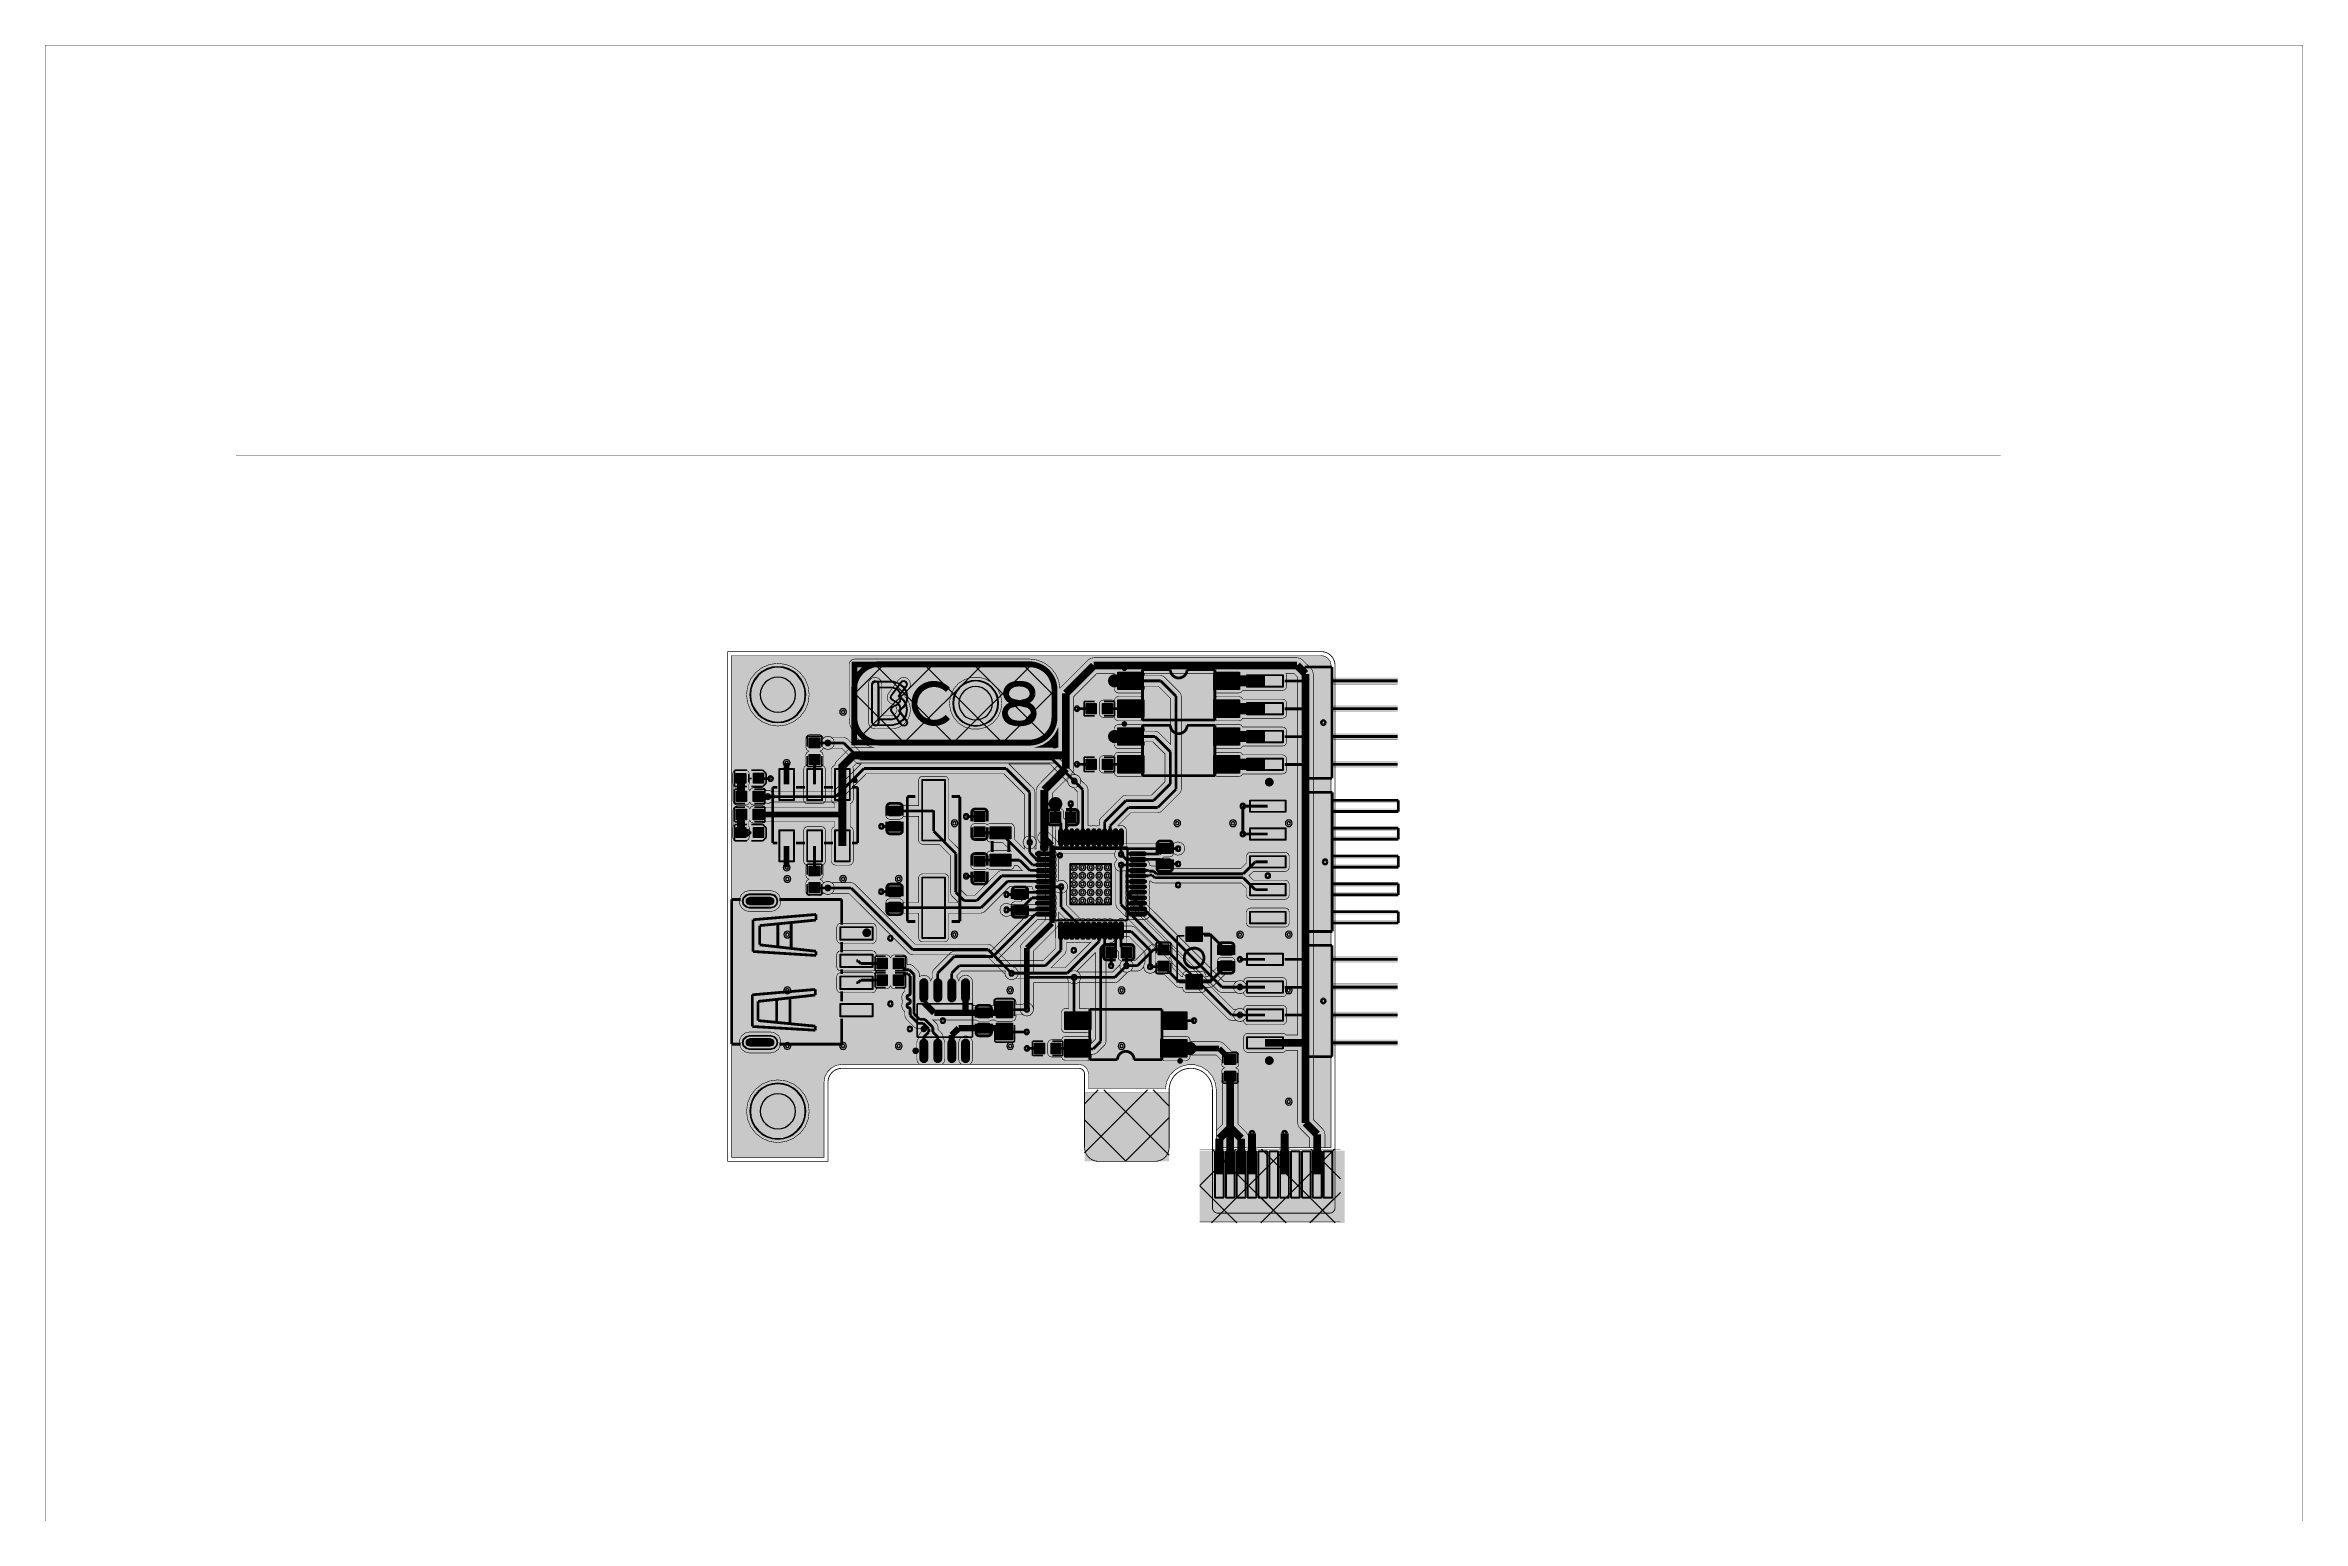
# Model space of a CAD drawing. Header units: millimetres. Extents: x 14 to 220, y 44 to 178.
import ezdxf

# ---------------------------------------------------------------- set-up
doc = ezdxf.new("R2010")
doc.units = ezdxf.units.MM
doc.header["$MEASUREMENT"] = 0
for name, color, linetype, true_color in [('Board-Outline-Layer', 7, 'Continuous', 0xff00ff), ('Bottom-Layer', 7, 'Continuous', 0x0000ff), ('Bottom-Paste-Mask-Layer', 7, 'Continuous', 0x800000), ('Bottom-Silkscreen-Layer', 7, 'Continuous', 0x66cc33), ('Bottom-Solder-Mask-Layer', 7, 'Continuous', 0xaa00ff), ('Document-Layer', 7, 'Continuous', 0xffffff), ('Hole-Layer', 7, 'Continuous', 0x222222), ('Multi-Layer', 7, 'Continuous', 0xc0c0c0), ('Top-Layer', 7, 'Continuous', 0xff0000), ('Top-Paste-Mask-Layer', 7, 'Continuous', 0x808080), ('Top-Silkscreen-Layer', 7, 'Continuous', 0xffcc00), ('Top-Solder-Mask-Layer', 7, 'Continuous', 0x800080)]:
    doc.layers.add(name, color=color, linetype=linetype, true_color=true_color)
pattern_1 = [(45, (0, 0), (-2.245064, 2.245064), []), (135, (0, 0), (-2.245064, -2.245064), [])]

msp = doc.modelspace()

# ---------------------------------------------------------------- hatches: boundary and pattern name
at = {"layer": 'Bottom-Layer'}
for points in [[(115.87, 82.92), (108.87, 82.92), (108.87, 84.28), (108.8, 84.61), (108.62, 84.89), (108.33, 85.08), (108, 85.15), (86.38, 85.15), (85.88, 85.07), (85.43, 84.83), (85.07, 84.47), (84.83, 84.02), (84.75, 83.52), (84.75, 76.67), (76.33, 76.67), (76.33, 122.45), (130.08, 122.45), (130.43, 122.38), (130.72, 122.18), (130.92, 121.89), (130.99, 121.54), (130.99, 77.56), (130.35, 77.56), (130.28, 77.56), (130.21, 77.54), (130.15, 77.56), (130.07, 77.56), (129.36, 77.56), (129.29, 77.56), (129.22, 77.54), (129.16, 77.56), (129.08, 77.56), (128.37, 77.56), (128.3, 77.56), (128.23, 77.54), (128.16, 77.56), (128.09, 77.56), (127.38, 77.56), (127.31, 77.56), (127.24, 77.54), (127.17, 77.56), (127.1, 77.56), (126.39, 77.56), (126.32, 77.56), (126.25, 77.54), (126.18, 77.56), (126.11, 77.56), (125.4, 77.56), (125.33, 77.56), (125.26, 77.54), (125.19, 77.56), (125.12, 77.56), (124.41, 77.56), (124.33, 77.55), (124.25, 77.53), (123.3, 77.53), (123.22, 77.55), (123.14, 77.56), (122.43, 77.56), (122.36, 77.56), (122.29, 77.54), (122.22, 77.56), (122.15, 77.56), (121.44, 77.56), (121.37, 77.56), (121.3, 77.54), (121.23, 77.56), (121.16, 77.56), (120.53, 77.56), (120.53, 82.82), (120.43, 83.46), (120.17, 84.06), (119.74, 84.56), (119.2, 84.92), (118.57, 85.12), (117.92, 85.13), (117.29, 84.96), (116.73, 84.63), (116.28, 84.15), (115.99, 83.56)], [(77.68, 118.88), (77.78, 118.14), (78.06, 117.45), (78.52, 116.86), (79.11, 116.41), (79.8, 116.12), (80.54, 116.02), (81.28, 116.12), (81.97, 116.41), (82.56, 116.86), (83.02, 117.45), (83.3, 118.14), (83.4, 118.88), (83.3, 119.62), (83.02, 120.31), (82.56, 120.9), (81.97, 121.36), (81.28, 121.64), (80.54, 121.74), (79.8, 121.64), (79.11, 121.36), (78.52, 120.9), (78.06, 120.31), (77.78, 119.62)], [(78.04, 118.88, 1), (83.04, 118.88, 1)], [(89.41, 120.47), (89.17, 120.42), (88.98, 120.29), (88.84, 120.09), (88.8, 119.86), (88.8, 116.37), (88.88, 116.06), (89.1, 115.84), (89.41, 115.76), (91, 115.76), (91.04, 115.76), (91.08, 115.76), (91.57, 115.89), (92.01, 116.16), (92.35, 116.54), (92.56, 117), (92.64, 117.5), (92.56, 118), (92.36, 118.45), (92.03, 118.83), (92.52, 119.49), (92.61, 119.66), (92.64, 119.85), (92.55, 120.16), (92.33, 120.38), (92.02, 120.47), (91.75, 120.4), (91.53, 120.22), (90.62, 118.98), (90.54, 118.81), (90.51, 118.62), (90.57, 118.35), (90.74, 118.14), (90.99, 118.02), (91.21, 117.92), (91.36, 117.74), (91.41, 117.5), (91.35, 117.26), (91.19, 117.07), (90.96, 116.98), (90.02, 116.98), (90.02, 119.86), (89.94, 120.16), (89.71, 120.39)], [(89.41, 120.11), (89.59, 120.04), (89.66, 119.86), (89.66, 116.62), (90.99, 116.62), (91.29, 116.72), (91.55, 116.91), (91.71, 117.19), (91.77, 117.5), (91.68, 117.89), (91.43, 118.2), (91.07, 118.37), (90.92, 118.46), (90.86, 118.62), (90.88, 118.7), (90.91, 118.77), (91.82, 120), (91.91, 120.08), (92.02, 120.11), (92.2, 120.03), (92.28, 119.85), (92.27, 119.77), (92.23, 119.7), (91.52, 118.74), (91.92, 118.43), (92.19, 118), (92.28, 117.5), (92.19, 117.01), (91.92, 116.57), (91.52, 116.26), (91.04, 116.12), (91.02, 116.11), (91, 116.11), (89.41, 116.11), (89.23, 116.19), (89.15, 116.37), (89.15, 119.86), (89.23, 120.04)], [(96.19, 118.1), (96.28, 117.43), (96.57, 116.81), (97.01, 116.29), (97.58, 115.93), (98.24, 115.74), (98.92, 115.74), (99.57, 115.93), (100.14, 116.29), (100.59, 116.81), (100.87, 117.43), (100.97, 118.1), (100.87, 118.77), (100.59, 119.39), (100.14, 119.91), (99.57, 120.27), (98.92, 120.47), (98.24, 120.47), (97.58, 120.27), (97.01, 119.91), (96.57, 119.39), (96.28, 118.77)], [(96.55, 118.1, 1), (100.61, 118.1, 1)], [(85.62, 110.05), (79.99, 110.05), (79.68, 110.17), (79.35, 110.11), (79.11, 109.89), (79.02, 109.57), (79.11, 109.25), (79.35, 109.02), (79.68, 108.96), (79.99, 109.08), (85.82, 109.08), (86, 109.12), (86.16, 109.22), (88.59, 111.66), (101.15, 111.66), (103.02, 109.78), (103.02, 105.78), (102.9, 105.47), (102.96, 105.14), (103.18, 104.89), (103.51, 104.8), (103.83, 104.89), (104.05, 105.14), (104.11, 105.47), (103.99, 105.78), (103.99, 109.98), (103.95, 110.17), (103.85, 110.33), (101.69, 112.48), (101.65, 112.52), (101.62, 112.55), (105.34, 112.55), (106.97, 110.91), (107.1, 110.61), (107.38, 110.42), (107.71, 110.41), (108, 110.57), (108.16, 110.86), (108.15, 111.19), (107.96, 111.47), (107.65, 111.6), (105.88, 113.37), (105.72, 113.48), (105.54, 113.52), (88.21, 113.52), (86.9, 114.83), (86.74, 114.93), (86.56, 114.97), (85.47, 114.97), (85.16, 115.09), (84.83, 115.03), (84.59, 114.8), (84.49, 114.48), (84.59, 114.16), (84.83, 113.94), (85.16, 113.88), (85.47, 114), (86.36, 114), (87.67, 112.69), (87.83, 112.58), (88.01, 112.55), (88.12, 112.55), (88.08, 112.52), (88.05, 112.48)], [(105.24, 108.92), (105.33, 108.61), (105.55, 108.39), (105.85, 108.31), (106.16, 108.39), (106.38, 108.61), (106.46, 108.92), (106.38, 109.22), (106.16, 109.44), (105.85, 109.52), (105.55, 109.44), (105.33, 109.22)], [(104.93, 98.3), (102.82, 96.19), (102.69, 95.99), (102.64, 95.76), (102.64, 90.17), (102.72, 89.86), (102.95, 89.64), (103.25, 89.56), (103.56, 89.64), (103.78, 89.86), (103.86, 90.17), (103.86, 92.61), (107.19, 92.61), (107.42, 92.5), (107.69, 92.5), (107.92, 92.61), (111.27, 92.61), (111.45, 92.64), (111.61, 92.75), (112.42, 93.56), (112.72, 93.69), (112.91, 93.96), (112.93, 94.3), (112.76, 94.59), (112.47, 94.75), (112.14, 94.73), (111.86, 94.55), (111.73, 94.24), (111.07, 93.58), (107.92, 93.58), (107.69, 93.69), (107.42, 93.69), (107.19, 93.58), (103.86, 93.58), (103.86, 95.5), (105.97, 97.61), (106.1, 97.81), (106.15, 98.04), (106.15, 99.03), (108.24, 96.94), (108.4, 96.83), (108.59, 96.8), (112.58, 96.8), (114.01, 95.37), (114.01, 94.43), (113.89, 94.12), (113.95, 93.79), (114.17, 93.54), (114.49, 93.45), (114.81, 93.54), (115.04, 93.79), (115.1, 94.12), (114.98, 94.43), (114.98, 95.57), (114.94, 95.75), (114.83, 95.91), (113.12, 97.63), (112.96, 97.73), (112.78, 97.77), (108.79, 97.77), (106.85, 99.7), (106.85, 100.98), (106.96, 101.22), (106.96, 101.48), (106.85, 101.72), (106.66, 101.89), (106.41, 101.96), (106.15, 101.92), (106.15, 104.36), (111.24, 104.36), (111.29, 104.06), (111.47, 103.83), (111.28, 103.58), (111.24, 103.27), (111.36, 102.98), (111.36, 99.74), (111.4, 99.55), (111.5, 99.4), (121.58, 89.32), (121.73, 89.21), (121.92, 89.18), (122.32, 89.18), (122.63, 89.06), (122.95, 89.12), (123.2, 89.34), (123.29, 89.66), (123.2, 89.98), (122.95, 90.21), (122.63, 90.27), (122.32, 90.15), (122.12, 90.15), (112.33, 99.94), (112.33, 100.22), (120.69, 91.86), (120.85, 91.75), (121.03, 91.72), (122.32, 91.72), (122.63, 91.6), (122.95, 91.66), (123.2, 91.88), (123.29, 92.2), (123.2, 92.52), (122.95, 92.75), (122.63, 92.81), (122.32, 92.69), (121.23, 92.69), (112.88, 101.04), (112.88, 103.76), (112.84, 103.94), (112.74, 104.1), (112.48, 104.36), (116.68, 104.36), (116.99, 104.23), (117.31, 104.3), (117.56, 104.52), (117.65, 104.84), (117.56, 105.16), (117.31, 105.38), (116.99, 105.45), (116.68, 105.33), (106.12, 105.33), (106.06, 105.46), (105.97, 105.58), (105.28, 106.27), (105, 106.43), (104.69, 106.43), (104.41, 106.27), (104.25, 106), (104.25, 105.68), (104.41, 105.41), (104.93, 104.89), (104.93, 99.73), (101.76, 99.73), (101.45, 99.85), (101.13, 99.79), (100.88, 99.57), (100.79, 99.25), (100.88, 98.93), (101.13, 98.7), (101.45, 98.64), (101.76, 98.76), (104.93, 98.76)], [(107.24, 99.77), (107.24, 103.43), (110.9, 103.43), (110.9, 99.77)], [(79.87, 101.01), (77.97, 101.01), (77.55, 100.91), (77.22, 100.65), (77.03, 100.26), (77.03, 99.84), (77.22, 99.45), (77.55, 99.19), (77.97, 99.09), (79.87, 99.09), (80.28, 99.19), (80.62, 99.45), (80.8, 99.84), (80.8, 100.26), (80.62, 100.65), (80.28, 100.91)], [(87.56, 101.59), (87.4, 101.7), (87.22, 101.73), (85.47, 101.73), (85.16, 101.86), (84.83, 101.79), (84.59, 101.57), (84.49, 101.25), (84.59, 100.93), (84.83, 100.71), (85.16, 100.64), (85.47, 100.76), (87.02, 100.76), (92.49, 95.29), (92.65, 95.18), (92.84, 95.15), (99.49, 95.15), (101.25, 93.39), (101.39, 93.08), (101.66, 92.9), (101.99, 92.88), (102.28, 93.04), (102.45, 93.33), (102.43, 93.67), (102.24, 93.94), (101.94, 94.07), (100.04, 95.97), (99.88, 96.08), (99.7, 96.12), (93.04, 96.12)], [(77.97, 99.45), (77.67, 99.53), (77.45, 99.75), (77.37, 100.05), (77.45, 100.35), (77.67, 100.57), (77.97, 100.65), (79.87, 100.65), (80.17, 100.57), (80.39, 100.35), (80.47, 100.05), (80.39, 99.75), (80.17, 99.53), (79.87, 99.45)], [(79.87, 88.11), (77.97, 88.11), (77.55, 88.01), (77.22, 87.75), (77.03, 87.36), (77.03, 86.94), (77.22, 86.55), (77.55, 86.29), (77.97, 86.19), (79.87, 86.19), (80.28, 86.29), (80.62, 86.55), (80.8, 86.94), (80.8, 87.36), (80.62, 87.75), (80.28, 88.01)], [(77.97, 86.55), (77.67, 86.63), (77.45, 86.85), (77.37, 87.15), (77.45, 87.45), (77.67, 87.67), (77.97, 87.75), (79.87, 87.75), (80.17, 87.67), (80.39, 87.45), (80.47, 87.15), (80.39, 86.85), (80.17, 86.63), (79.87, 86.55)], [(77.68, 80.88), (77.78, 80.14), (78.07, 79.45), (78.52, 78.86), (79.11, 78.41), (79.8, 78.12), (80.54, 78.02), (81.28, 78.12), (81.97, 78.41), (82.56, 78.86), (83.02, 79.45), (83.3, 80.14), (83.4, 80.88), (83.3, 81.62), (83.02, 82.31), (82.56, 82.9), (81.97, 83.36), (81.28, 83.64), (80.54, 83.74), (79.8, 83.64), (79.11, 83.36), (78.52, 82.9), (78.07, 82.31), (77.78, 81.62)], [(78.04, 80.88, 1), (83.04, 80.88, 1)], [(120.45, 73.01), (120.45, 77.21), (121.16, 77.21), (121.16, 73.01)], [(122.15, 77.21), (122.15, 73.01), (121.44, 73.01), (121.44, 77.21)], [(123.14, 77.21), (123.14, 73.01), (122.43, 73.01), (122.43, 77.21)], [(124.13, 77.21), (124.13, 73.01), (123.42, 73.01), (123.42, 77.21)], [(124.41, 73.01), (124.41, 77.21), (125.12, 77.21), (125.12, 73.01)], [(125.4, 73.01), (125.4, 77.21), (126.11, 77.21), (126.11, 73.01)], [(126.39, 73.01), (126.39, 77.21), (127.1, 77.21), (127.1, 73.01)], [(127.38, 73.01), (127.38, 77.21), (128.09, 77.21), (128.09, 73.01)], [(128.37, 73.01), (128.37, 77.21), (129.08, 77.21), (129.08, 73.01)], [(129.36, 73.01), (129.36, 77.21), (130.07, 77.21), (130.07, 73.01)], [(130.35, 73.01), (130.35, 77.21), (131.07, 77.21), (131.07, 73.01)]]:
    msp.add_hatch(color=256, dxfattribs=at).paths.add_polyline_path(points)
h = msp.add_hatch(dxfattribs=at)
h.set_pattern_fill('ANSI37', color=256, style=0)
h.set_pattern_definition(pattern_1)
h.paths.add_polyline_path([(119.01, 70.69), (119.01, 72.85), (131.84, 72.85), (131.84, 70.69)])
at = {"layer": 'Bottom-Paste-Mask-Layer'}
for points in [[(78.04, 118.88, 1), (83.04, 118.88, 1)], [(89.41, 120.11), (89.59, 120.04), (89.66, 119.86), (89.66, 116.62), (90.99, 116.62), (91.29, 116.72), (91.55, 116.91), (91.71, 117.19), (91.77, 117.5), (91.68, 117.89), (91.43, 118.2), (91.07, 118.37), (90.92, 118.46), (90.86, 118.62), (90.88, 118.7), (90.91, 118.77), (91.82, 120), (91.91, 120.08), (92.02, 120.11), (92.2, 120.03), (92.28, 119.85), (92.27, 119.77), (92.23, 119.7), (91.52, 118.74), (91.92, 118.43), (92.19, 118), (92.28, 117.5), (92.19, 117.01), (91.92, 116.57), (91.52, 116.26), (91.04, 116.12), (91.02, 116.11), (91, 116.11), (89.41, 116.11), (89.23, 116.19), (89.15, 116.37), (89.15, 119.86), (89.23, 120.04)], [(96.55, 118.1, 1), (100.61, 118.1, 1)], [(107.24, 99.77), (107.24, 103.43), (110.9, 103.43), (110.9, 99.77)], [(77.97, 99.45), (77.67, 99.53), (77.45, 99.75), (77.37, 100.05), (77.45, 100.35), (77.67, 100.57), (77.97, 100.65), (79.87, 100.65), (80.17, 100.57), (80.39, 100.35), (80.47, 100.05), (80.39, 99.75), (80.17, 99.53), (79.87, 99.45)], [(77.97, 86.55), (77.67, 86.63), (77.45, 86.85), (77.37, 87.15), (77.45, 87.45), (77.67, 87.67), (77.97, 87.75), (79.87, 87.75), (80.17, 87.67), (80.39, 87.45), (80.47, 87.15), (80.39, 86.85), (80.17, 86.63), (79.87, 86.55)], [(78.04, 80.88, 1), (83.04, 80.88, 1)], [(120.45, 73.01), (120.45, 77.21), (121.16, 77.21), (121.16, 73.01)], [(122.15, 77.21), (122.15, 73.01), (121.44, 73.01), (121.44, 77.21)], [(123.14, 77.21), (123.14, 73.01), (122.43, 73.01), (122.43, 77.21)], [(124.13, 77.21), (124.13, 73.01), (123.42, 73.01), (123.42, 77.21)], [(124.41, 73.01), (124.41, 77.21), (125.12, 77.21), (125.12, 73.01)], [(125.4, 73.01), (125.4, 77.21), (126.11, 77.21), (126.11, 73.01)], [(126.39, 73.01), (126.39, 77.21), (127.1, 77.21), (127.1, 73.01)], [(127.38, 73.01), (127.38, 77.21), (128.09, 77.21), (128.09, 73.01)], [(128.37, 73.01), (128.37, 77.21), (129.08, 77.21), (129.08, 73.01)], [(129.36, 73.01), (129.36, 77.21), (130.07, 77.21), (130.07, 73.01)], [(130.35, 73.01), (130.35, 77.21), (131.07, 77.21), (131.07, 73.01)]]:
    msp.add_hatch(color=256, dxfattribs=at).paths.add_polyline_path(points)
at = {"layer": 'Bottom-Solder-Mask-Layer'}
for points in [[(77.99, 118.88, 1), (83.09, 118.88, 1)], [(89.41, 120.16), (89.62, 120.07), (89.71, 119.86), (89.71, 116.67), (90.98, 116.67), (91.36, 116.81), (91.62, 117.11), (91.72, 117.5), (91.72, 117.5), (91.72, 117.5), (91.63, 117.87), (91.4, 118.16), (91.05, 118.32), (91.05, 118.32), (91.05, 118.32), (90.88, 118.43), (90.81, 118.62), (90.83, 118.72), (90.87, 118.8), (90.87, 118.8), (90.87, 118.8), (91.78, 120.03), (91.78, 120.03), (91.89, 120.13), (92.02, 120.16), (92.02, 120.16), (92.02, 120.16), (92.24, 120.07), (92.33, 119.85), (92.31, 119.76), (92.27, 119.67), (92.27, 119.67), (92.27, 119.67), (91.6, 118.76), (91.99, 118.44), (92.24, 118), (92.33, 117.5), (92.33, 117.5), (92.33, 117.5), (92.23, 116.99), (91.96, 116.54), (91.54, 116.22), (91.04, 116.07), (91.02, 116.06), (91, 116.06), (91, 116.06), (89.41, 116.06), (89.19, 116.15), (89.1, 116.37), (89.1, 119.86), (89.19, 120.07)], [(96.49, 118.1, 1), (100.66, 118.1, 1)], [(107.19, 99.72), (107.19, 103.48), (110.95, 103.48), (110.95, 99.72)], [(77.97, 99.4), (77.64, 99.49), (77.4, 99.72), (77.32, 100.05), (77.4, 100.37), (77.64, 100.61), (77.97, 100.7), (79.87, 100.7), (80.19, 100.61), (80.43, 100.37), (80.52, 100.05), (80.43, 99.72), (80.19, 99.49), (79.87, 99.4)], [(77.97, 86.5), (77.64, 86.59), (77.4, 86.82), (77.32, 87.15), (77.4, 87.47), (77.64, 87.71), (77.97, 87.8), (79.87, 87.8), (80.19, 87.71), (80.43, 87.47), (80.52, 87.15), (80.43, 86.82), (80.19, 86.59), (79.87, 86.5)], [(77.99, 80.88, 1), (83.09, 80.88, 1)], [(108.51, 76.31), (108.51, 82.56), (116.22, 82.56), (116.22, 76.31)], [(119.01, 70.69), (119.01, 77.29), (132.22, 77.29), (132.22, 70.69)], [(121.16, 72.96), (120.45, 72.96), (120.41, 72.98), (120.4, 73.01), (120.4, 77.21), (120.41, 77.24), (120.45, 77.26), (121.16, 77.26), (121.19, 77.24), (121.21, 77.21), (121.21, 73.01), (121.19, 72.98)], [(121.44, 77.26), (122.15, 77.26), (122.19, 77.24), (122.2, 77.21), (122.2, 73.01), (122.19, 72.98), (122.15, 72.96), (121.44, 72.96), (121.4, 72.98), (121.39, 73.01), (121.39, 77.21), (121.4, 77.24)], [(122.43, 77.26), (123.14, 77.26), (123.18, 77.24), (123.19, 77.21), (123.19, 73.01), (123.18, 72.98), (123.14, 72.96), (122.43, 72.96), (122.39, 72.98), (122.38, 73.01), (122.38, 77.21), (122.39, 77.24)], [(123.42, 77.26), (124.13, 77.26), (124.17, 77.24), (124.18, 77.21), (124.18, 73.01), (124.17, 72.98), (124.13, 72.96), (123.42, 72.96), (123.38, 72.98), (123.37, 73.01), (123.37, 77.21), (123.38, 77.24)], [(125.12, 72.96), (124.41, 72.96), (124.37, 72.98), (124.36, 73.01), (124.36, 77.21), (124.37, 77.24), (124.41, 77.26), (125.12, 77.26), (125.16, 77.24), (125.17, 77.21), (125.17, 73.01), (125.16, 72.98)], [(126.11, 72.96), (125.4, 72.96), (125.36, 72.98), (125.35, 73.01), (125.35, 77.21), (125.36, 77.24), (125.4, 77.26), (126.11, 77.26), (126.15, 77.24), (126.16, 77.21), (126.16, 73.01), (126.15, 72.98)], [(127.1, 72.96), (126.39, 72.96), (126.36, 72.98), (126.34, 73.01), (126.34, 77.21), (126.36, 77.24), (126.39, 77.26), (127.1, 77.26), (127.14, 77.24), (127.15, 77.21), (127.15, 73.01), (127.14, 72.98)], [(128.09, 72.96), (127.38, 72.96), (127.35, 72.98), (127.33, 73.01), (127.33, 77.21), (127.35, 77.24), (127.38, 77.26), (128.09, 77.26), (128.13, 77.24), (128.14, 77.21), (128.14, 73.01), (128.13, 72.98)], [(129.08, 72.96), (128.37, 72.96), (128.34, 72.98), (128.32, 73.01), (128.32, 77.21), (128.34, 77.24), (128.37, 77.26), (129.08, 77.26), (129.12, 77.24), (129.13, 77.21), (129.13, 73.01), (129.12, 72.98)], [(130.07, 72.96), (129.36, 72.96), (129.33, 72.98), (129.31, 73.01), (129.31, 77.21), (129.33, 77.24), (129.36, 77.26), (130.07, 77.26), (130.11, 77.24), (130.13, 77.21), (130.13, 73.01), (130.11, 72.98)], [(130.3, 72.96), (130.3, 77.26), (131.12, 77.26), (131.12, 72.96)]]:
    msp.add_hatch(color=256, dxfattribs=at).paths.add_polyline_path(points)
at = {"layer": 'Document-Layer'}
for points in [[(137.07, 119.84), (131.07, 119.84), (131.07, 120.44), (137.07, 120.44)], [(137.07, 119.84), (131.07, 119.84), (131.07, 120.44), (137.07, 120.44)], [(137.07, 117.3), (131.07, 117.3), (131.07, 117.9), (137.07, 117.9)], [(137.07, 117.3), (131.07, 117.3), (131.07, 117.9), (137.07, 117.9)], [(137.07, 114.76), (131.07, 114.76), (131.07, 115.36), (137.07, 115.36)], [(137.07, 114.76), (131.07, 114.76), (131.07, 115.36), (137.07, 115.36)], [(76.93, 111.35), (77.53, 111.35), (77.53, 111.2), (76.93, 111.2)], [(76.93, 111.35), (77.53, 111.35), (77.53, 111.2), (76.93, 111.2)], [(77.16, 110.97), (77.16, 111.57), (77.31, 111.57), (77.31, 110.97)], [(77.16, 110.97), (77.16, 111.57), (77.31, 111.57), (77.31, 110.97)], [(78.63, 111.35), (79.23, 111.35), (79.23, 111.2), (78.63, 111.2)], [(78.63, 111.35), (79.23, 111.35), (79.23, 111.2), (78.63, 111.2)], [(137.07, 112.22), (131.07, 112.22), (131.07, 112.82), (137.07, 112.82)], [(137.07, 112.22), (131.07, 112.22), (131.07, 112.82), (137.07, 112.82)], [(131.07, 108.39), (136.97, 108.39), (137.07, 108.49), (137.07, 108.99), (136.97, 109.09), (131.07, 109.09), (131.07, 108.99), (136.97, 108.99), (136.97, 108.49), (131.07, 108.49)], [(131.07, 108.39), (136.97, 108.39), (137.07, 108.49), (137.07, 108.99), (136.97, 109.09), (131.07, 109.09), (131.07, 108.99), (136.97, 108.99), (136.97, 108.49), (131.07, 108.49)], [(77.45, 106.23), (76.91, 106.23), (76.91, 106.36), (77.45, 106.36)], [(77.45, 106.23), (76.91, 106.23), (76.91, 106.36), (77.45, 106.36)], [(77.24, 106.57), (77.24, 106.03), (77.11, 106.03), (77.11, 106.57)], [(77.24, 106.57), (77.24, 106.03), (77.11, 106.03), (77.11, 106.57)], [(79.05, 106.24), (78.51, 106.24), (78.51, 106.37), (79.05, 106.37)], [(79.05, 106.24), (78.51, 106.24), (78.51, 106.37), (79.05, 106.37)], [(131.07, 105.85), (136.97, 105.85), (137.07, 105.95), (137.07, 106.45), (136.97, 106.55), (131.07, 106.55), (131.07, 106.45), (136.97, 106.45), (136.97, 105.95), (131.07, 105.95)], [(131.07, 105.85), (136.97, 105.85), (137.07, 105.95), (137.07, 106.45), (136.97, 106.55), (131.07, 106.55), (131.07, 106.45), (136.97, 106.45), (136.97, 105.95), (131.07, 105.95)], [(131.07, 103.31), (136.97, 103.31), (137.07, 103.41), (137.07, 103.91), (136.97, 104.01), (131.07, 104.01), (131.07, 103.91), (136.97, 103.91), (136.97, 103.41), (131.07, 103.41)], [(131.07, 103.31), (136.97, 103.31), (137.07, 103.41), (137.07, 103.91), (136.97, 104.01), (131.07, 104.01), (131.07, 103.91), (136.97, 103.91), (136.97, 103.41), (131.07, 103.41)], [(131.07, 100.77), (136.97, 100.77), (137.07, 100.87), (137.07, 101.37), (136.97, 101.47), (131.07, 101.47), (131.07, 101.37), (136.97, 101.37), (136.97, 100.87), (131.07, 100.87)], [(131.07, 100.77), (136.97, 100.77), (137.07, 100.87), (137.07, 101.37), (136.97, 101.47), (131.07, 101.47), (131.07, 101.37), (136.97, 101.37), (136.97, 100.87), (131.07, 100.87)], [(131.07, 98.23), (136.97, 98.23), (137.07, 98.33), (137.07, 98.83), (136.97, 98.93), (131.07, 98.93), (131.07, 98.83), (136.97, 98.83), (136.97, 98.33), (131.07, 98.33)], [(131.07, 98.23), (136.97, 98.23), (137.07, 98.33), (137.07, 98.83), (136.97, 98.93), (131.07, 98.93), (131.07, 98.83), (136.97, 98.83), (136.97, 98.33), (131.07, 98.33)], [(137.07, 94.44), (131.07, 94.44), (131.07, 95.04), (137.07, 95.04)], [(137.07, 94.44), (131.07, 94.44), (131.07, 95.04), (137.07, 95.04)], [(137.07, 91.9), (131.07, 91.9), (131.07, 92.5), (137.07, 92.5)], [(137.07, 91.9), (131.07, 91.9), (131.07, 92.5), (137.07, 92.5)], [(137.07, 89.36), (131.07, 89.36), (131.07, 89.96), (137.07, 89.96)], [(137.07, 89.36), (131.07, 89.36), (131.07, 89.96), (137.07, 89.96)], [(137.07, 86.82), (131.07, 86.82), (131.07, 87.42), (137.07, 87.42)], [(137.07, 86.82), (131.07, 86.82), (131.07, 87.42), (137.07, 87.42)]]:
    msp.add_hatch(color=256, dxfattribs=at).paths.add_polyline_path(points)
at = {"layer": 'Hole-Layer'}
for points in [[(78.94, 118.88, 1), (82.14, 118.88, 1)], [(97.05, 118.1, 1), (100.1, 118.1, 1)], [(78.02, 99.7), (77.81, 99.77), (77.68, 99.94), (77.68, 100.16), (77.81, 100.33), (78.02, 100.4), (79.82, 100.4), (80.02, 100.33), (80.15, 100.16), (80.15, 99.94), (80.02, 99.77), (79.82, 99.7)], [(78.02, 86.8), (77.81, 86.87), (77.68, 87.04), (77.68, 87.26), (77.81, 87.43), (78.02, 87.5), (79.82, 87.5), (80.02, 87.43), (80.15, 87.26), (80.15, 87.04), (80.02, 86.87), (79.82, 86.8)], [(78.94, 80.88, 1), (82.14, 80.88, 1)]]:
    msp.add_hatch(color=256, dxfattribs=at).paths.add_polyline_path(points)
at = {"layer": 'Multi-Layer'}
for points in [[(78.04, 118.88, 1), (83.04, 118.88, 1)], [(78.04, 118.88, 1), (83.04, 118.88, 1)], [(78.04, 118.88, 1), (83.04, 118.88, 1)], [(96.55, 118.1, 1), (100.61, 118.1, 1)], [(96.55, 118.1, 1), (100.61, 118.1, 1)], [(96.55, 118.1, 1), (100.61, 118.1, 1)], [(77.97, 99.45), (77.67, 99.53), (77.45, 99.75), (77.37, 100.05), (77.45, 100.35), (77.67, 100.57), (77.97, 100.65), (79.87, 100.65), (80.17, 100.57), (80.39, 100.35), (80.47, 100.05), (80.39, 99.75), (80.17, 99.53), (79.87, 99.45)], [(77.97, 99.45), (77.67, 99.53), (77.45, 99.75), (77.37, 100.05), (77.45, 100.35), (77.67, 100.57), (77.97, 100.65), (79.87, 100.65), (80.17, 100.57), (80.39, 100.35), (80.47, 100.05), (80.39, 99.75), (80.17, 99.53), (79.87, 99.45)], [(77.97, 99.45), (77.67, 99.53), (77.45, 99.75), (77.37, 100.05), (77.45, 100.35), (77.67, 100.57), (77.97, 100.65), (79.87, 100.65), (80.17, 100.57), (80.39, 100.35), (80.47, 100.05), (80.39, 99.75), (80.17, 99.53), (79.87, 99.45)], [(77.97, 86.55), (77.67, 86.63), (77.45, 86.85), (77.37, 87.15), (77.45, 87.45), (77.67, 87.67), (77.97, 87.75), (79.87, 87.75), (80.17, 87.67), (80.39, 87.45), (80.47, 87.15), (80.39, 86.85), (80.17, 86.63), (79.87, 86.55)], [(77.97, 86.55), (77.67, 86.63), (77.45, 86.85), (77.37, 87.15), (77.45, 87.45), (77.67, 87.67), (77.97, 87.75), (79.87, 87.75), (80.17, 87.67), (80.39, 87.45), (80.47, 87.15), (80.39, 86.85), (80.17, 86.63), (79.87, 86.55)], [(77.97, 86.55), (77.67, 86.63), (77.45, 86.85), (77.37, 87.15), (77.45, 87.45), (77.67, 87.67), (77.97, 87.75), (79.87, 87.75), (80.17, 87.67), (80.39, 87.45), (80.47, 87.15), (80.39, 86.85), (80.17, 86.63), (79.87, 86.55)], [(78.04, 80.88, 1), (83.04, 80.88, 1)], [(78.04, 80.88, 1), (83.04, 80.88, 1)], [(78.04, 80.88, 1), (83.04, 80.88, 1)]]:
    msp.add_hatch(color=256, dxfattribs=at).paths.add_polyline_path(points)
h = msp.add_hatch(dxfattribs=at)
h.set_pattern_fill('ANSI37', color=256, style=0)
h.set_pattern_definition(pattern_1)
h.paths.add_polyline_path([(108.51, 76.31), (108.51, 82.82), (116.22, 82.82), (116.22, 76.31)])
h = msp.add_hatch(dxfattribs=at)
h.set_pattern_fill('ANSI37', color=256, style=0)
h.set_pattern_definition(pattern_1)
h.paths.add_polyline_path([(119.01, 70.82), (119.01, 77.42), (131.84, 77.42), (131.84, 70.82)])
at = {"layer": 'Top-Layer'}
for points in [[(93.21, 85.66), (93.27, 85.37), (93.46, 85.15), (86.38, 85.15), (85.88, 85.07), (85.43, 84.83), (85.07, 84.47), (84.83, 84.02), (84.75, 83.52), (84.75, 76.67), (76.33, 76.67), (76.33, 122.45), (130.08, 122.45), (130.43, 122.38), (130.72, 122.18), (130.92, 121.89), (130.99, 121.54), (130.99, 77.56), (130.43, 77.56), (130.43, 78.76), (130.38, 79.03), (130.22, 79.26), (129.36, 80.12), (129.36, 120.78), (129.31, 121.05), (129.16, 121.28), (128.39, 122.04), (128.16, 122.2), (127.89, 122.25), (109.35, 122.25), (109.07, 122.2), (108.84, 122.04), (106.3, 119.5), (106.28, 119.48), (106.26, 119.46), (106.15, 120.16), (105.86, 120.8), (105.41, 121.35), (104.85, 121.77), (104.19, 122.04), (103.49, 122.13), (87.53, 122.13), (87.29, 122.06), (87.11, 121.88), (87.04, 121.64), (87.04, 116.78), (87.11, 116.15), (87.33, 115.56), (87.67, 115.03), (88.12, 114.59), (88.65, 114.26), (89.25, 114.07), (87.44, 114.07), (87.17, 114.01), (86.94, 113.86), (85.92, 112.84), (85.79, 112.65), (85.72, 112.44), (85.51, 112.31), (85.43, 112.09), (85.43, 109.29), (85.51, 109.06), (85.71, 108.94), (85.71, 108.56), (79.44, 108.56), (79.31, 108.69), (79.13, 108.74), (78.33, 108.74), (78.1, 108.66), (77.98, 108.46), (77.85, 108.66), (77.63, 108.74), (76.82, 108.74), (76.64, 108.69), (76.51, 108.56), (76.46, 108.38), (76.46, 107.52), (76.46, 107.5), (76.46, 107.49), (76.46, 106.87), (76.43, 106.78), (76.42, 106.7), (76.42, 105.9), (76.47, 105.72), (76.6, 105.59), (76.78, 105.54), (77.58, 105.54), (77.76, 105.59), (77.89, 105.72), (77.94, 105.9), (77.94, 106.7), (77.93, 106.78), (77.89, 106.87), (77.89, 107.28), (77.95, 107.35), (77.98, 107.44), (78.1, 107.24), (78.33, 107.16), (79.13, 107.16), (79.31, 107.21), (79.44, 107.34), (85.71, 107.34), (85.71, 106.84), (85.51, 106.71), (85.43, 106.49), (85.43, 103.69), (85.48, 103.51), (85.61, 103.38), (85.79, 103.33), (87.06, 103.33), (87.24, 103.38), (87.37, 103.51), (87.42, 103.69), (87.42, 106.49), (87.34, 106.71), (87.14, 106.84), (87.14, 108.94), (87.34, 109.06), (87.42, 109.29), (87.42, 112.09), (87.4, 112.18), (87.37, 112.27), (87.74, 112.64), (106.09, 112.64), (106.09, 112.44), (104.34, 110.68), (104.18, 110.45), (104.13, 110.18), (104.13, 104.83), (104.06, 104.81), (103.99, 104.78), (103.99, 105.04), (104.11, 105.35), (104.05, 105.68), (103.83, 105.93), (103.51, 106.02), (103.18, 105.93), (102.96, 105.68), (102.9, 105.35), (103.02, 105.04), (103.02, 104.78), (102.09, 105.71), (102.09, 105.75), (102.1, 105.78), (102.1, 106.78), (102.05, 106.96), (101.92, 107.09), (101.74, 107.14), (99.94, 107.14), (99.78, 107.1), (99.65, 107), (99.53, 107.09), (99.38, 107.12), (98.48, 107.12), (98.3, 107.07), (98.17, 106.94), (98.13, 106.76), (98.13, 105.96), (98.17, 105.78), (98.3, 105.65), (98.48, 105.6), (99.38, 105.6), (99.5, 105.62), (99.6, 105.67), (99.73, 105.49), (99.94, 105.42), (101.01, 105.42), (101.8, 104.63), (101.77, 104.64), (101.74, 104.64), (99.94, 104.64), (99.73, 104.57), (99.6, 104.39), (99.5, 104.44), (99.38, 104.46), (98.48, 104.46), (98.3, 104.41), (98.17, 104.28), (98.13, 104.1), (98.13, 103.3), (98.17, 103.12), (98.3, 102.99), (98.48, 102.94), (99.38, 102.94), (99.53, 102.97), (99.65, 103.06), (99.78, 102.96), (99.94, 102.92), (101.74, 102.92), (101.92, 102.97), (102.05, 103.1), (102.1, 103.28), (102.1, 103.29), (102.4, 103.29), (102.85, 102.83), (100.95, 102.83), (100.77, 102.8), (100.61, 102.69), (98.48, 100.56), (97.74, 100.56), (97.26, 101.04), (97.26, 104.39), (97.22, 104.58), (97.12, 104.74), (96.1, 105.75), (96.1, 111.09), (96.05, 111.27), (95.92, 111.4), (95.74, 111.44), (93.74, 111.44), (93.56, 111.4), (93.43, 111.27), (93.38, 111.09), (93.38, 108.75), (91.98, 108.75), (91.86, 108.95), (91.64, 109.03), (90.74, 109.03), (90.56, 108.98), (90.43, 108.85), (90.38, 108.67), (90.38, 107.87), (90.43, 107.69), (90.56, 107.56), (90.74, 107.51), (91.64, 107.51), (91.86, 107.59), (91.98, 107.78), (93.38, 107.78), (93.38, 105.59), (93.43, 105.41), (93.56, 105.28), (93.74, 105.23), (95.25, 105.23), (96.29, 104.19), (96.29, 100.84), (96.33, 100.65), (96.43, 100.5), (97.01, 99.92), (96.1, 99.92), (96.1, 102.19), (96.05, 102.37), (95.92, 102.5), (95.74, 102.54), (93.74, 102.54), (93.56, 102.5), (93.43, 102.37), (93.38, 102.19), (93.38, 99.92), (91.99, 99.92), (91.94, 100.09), (91.81, 100.22), (91.64, 100.26), (90.74, 100.26), (90.56, 100.21), (90.43, 100.08), (90.38, 99.9), (90.38, 99.1), (90.43, 98.92), (90.56, 98.79), (90.74, 98.75), (91.64, 98.75), (91.83, 98.8), (91.96, 98.95), (93.38, 98.95), (93.38, 96.69), (93.43, 96.51), (93.56, 96.38), (93.74, 96.33), (95.74, 96.33), (95.92, 96.38), (96.05, 96.51), (96.1, 96.69), (96.1, 98.95), (99.06, 98.95), (99.24, 98.99), (99.4, 99.09), (101.67, 101.36), (103.74, 101.36), (103.8, 101.11), (103.98, 100.93), (104.23, 100.86), (105.46, 100.86), (105.5, 100.86), (105.55, 100.87), (106, 100.87), (106.31, 100.75), (106.64, 100.81), (106.88, 101.03), (106.98, 101.35), (106.88, 101.67), (106.64, 101.9), (106.31, 101.96), (106, 101.84), (105.95, 101.84), (105.94, 101.97), (105.88, 102.1), (105.95, 102.35), (105.88, 102.6), (105.95, 102.85), (105.88, 103.1), (105.95, 103.35), (105.88, 103.6), (105.95, 103.85), (105.88, 104.1), (105.95, 104.4), (105.82, 104.68), (105.56, 104.83), (105.56, 106.89), (105.86, 106.89), (105.86, 106.55), (105.85, 106.51), (105.85, 106.47), (105.85, 105.23), (105.94, 104.94), (106.19, 104.77), (106.49, 104.77), (106.74, 104.94), (106.84, 105.23), (106.84, 106.47), (106.83, 106.51), (106.83, 106.55), (106.83, 107.21), (106.79, 107.39), (106.69, 107.55), (106.61, 107.62), (106.61, 108.15), (106.53, 108.37), (106.34, 108.49), (106.34, 108.55), (106.45, 108.8), (106.44, 109.07), (106.31, 109.31), (106.09, 109.48), (105.82, 109.52), (105.56, 109.45), (105.56, 109.88), (107.31, 111.64), (107.47, 111.87), (107.52, 112.14), (107.52, 118.7), (109.64, 120.83), (111.24, 120.83), (111.24, 119.39), (111.28, 119.21), (111.42, 119.08), (111.59, 119.03), (113.59, 119.03), (113.77, 119.08), (113.9, 119.21), (113.95, 119.39), (113.95, 119.66), (115.24, 119.66), (116.36, 118.54), (116.36, 114.33), (115.28, 115.41), (115.12, 115.51), (114.94, 115.55), (113.95, 115.55), (113.95, 115.81), (113.9, 115.99), (113.77, 116.12), (113.59, 116.17), (111.59, 116.17), (111.42, 116.12), (111.28, 115.99), (111.24, 115.81), (111.24, 114.31), (111.28, 114.13), (111.42, 114), (111.59, 113.95), (113.59, 113.95), (113.77, 114), (113.9, 114.13), (113.95, 114.31), (113.95, 114.58), (114.73, 114.58), (115.85, 113.46), (115.85, 110.95), (114.61, 109.71), (112.27, 109.71), (112.08, 109.67), (111.93, 109.56), (110, 107.64), (109.89, 107.48), (109.86, 107.29), (109.86, 106.96), (109.72, 106.94), (109.59, 106.89), (109.34, 106.96), (109.09, 106.89), (108.97, 106.94), (108.83, 106.96), (108.83, 110.22), (108.79, 110.41), (108.69, 110.57), (108.17, 111.08), (108.04, 111.39), (107.76, 111.57), (107.43, 111.59), (107.14, 111.43), (106.98, 111.14), (106.99, 110.8), (107.18, 110.53), (107.49, 110.4), (107.86, 110.02), (107.86, 106.96), (107.72, 106.94), (107.59, 106.89), (107.35, 106.96), (107.1, 106.89), (106.92, 106.71), (106.85, 106.47), (106.85, 105.23), (106.92, 104.99), (107.1, 104.81), (107.35, 104.74), (107.59, 104.81), (107.84, 104.74), (108.09, 104.81), (108.34, 104.74), (108.59, 104.81), (108.84, 104.74), (109.09, 104.81), (109.34, 104.74), (109.59, 104.81), (109.84, 104.74), (110.09, 104.81), (110.34, 104.74), (110.59, 104.81), (110.84, 104.74), (111.09, 104.81), (111.22, 104.76), (111.36, 104.74), (111.36, 104.67), (111.24, 104.39), (111.28, 104.08), (111.47, 103.83), (111.28, 103.58), (111.24, 103.27), (111.36, 102.98), (111.61, 102.79), (111.92, 102.75), (112.21, 102.87), (112.23, 102.87), (112.25, 102.73), (112.3, 102.6), (112.23, 102.35), (112.3, 102.1), (112.23, 101.85), (112.3, 101.6), (112.23, 101.35), (112.3, 101.1), (112.23, 100.85), (112.3, 100.6), (112.23, 100.35), (112.3, 100.1), (112.23, 99.85), (112.3, 99.6), (112.23, 99.35), (112.3, 99.1), (112.23, 98.85), (112.3, 98.6), (112.48, 98.42), (112.73, 98.36), (113.96, 98.36), (114.21, 98.42), (114.39, 98.6), (114.45, 98.85), (114.38, 99.1), (114.45, 99.35), (114.38, 99.6), (114.45, 99.85), (114.38, 100.1), (114.45, 100.35), (114.38, 100.6), (114.45, 100.85), (114.38, 101.1), (114.45, 101.35), (114.38, 101.6), (114.44, 101.73), (114.45, 101.88), (114.48, 101.88), (114.52, 101.89), (114.57, 101.84), (114.73, 101.74), (114.91, 101.7), (122.79, 101.7), (123.28, 101.21), (123.28, 100.58), (123.33, 100.4), (123.46, 100.27), (123.64, 100.22), (126.81, 100.22), (126.99, 100.27), (127.12, 100.4), (127.17, 100.58), (127.17, 101.6), (127.12, 101.78), (126.99, 101.91), (126.81, 101.96), (123.9, 101.96), (123.5, 102.36), (123.9, 102.76), (126.81, 102.76), (126.99, 102.81), (127.12, 102.94), (127.17, 103.12), (127.17, 104.14), (127.12, 104.32), (126.99, 104.45), (126.81, 104.5), (123.64, 104.5), (123.46, 104.45), (123.33, 104.32), (123.28, 104.14), (123.28, 103.52), (122.79, 103.03), (115.26, 103.03), (115.16, 103.12), (115.01, 103.23), (114.82, 103.26), (114.6, 103.26), (114.53, 103.3), (114.45, 103.32), (114.39, 103.58), (114.21, 103.77), (113.96, 103.84), (112.73, 103.84), (112.68, 103.84), (112.64, 103.84), (112.23, 103.84), (112.31, 103.91), (112.37, 104.01), (112.54, 103.9), (112.73, 103.86), (113.96, 103.86), (114, 103.86), (114.04, 103.87), (115.34, 103.87), (115.52, 103.9), (115.68, 104.01), (115.75, 104.08), (116.27, 104.08), (116.5, 104.16), (116.62, 104.36), (116.68, 104.36), (116.99, 104.23), (117.31, 104.3), (117.56, 104.52), (117.65, 104.84), (117.56, 105.16), (117.31, 105.38), (116.99, 105.45), (116.68, 105.33), (116.62, 105.33), (116.5, 105.52), (116.27, 105.6), (115.37, 105.6), (115.2, 105.55), (115.06, 105.42), (115.02, 105.24), (115.02, 104.84), (114.04, 104.84), (114, 104.84), (113.96, 104.84), (112.73, 104.84), (112.51, 104.79), (112.34, 104.66), (112.34, 104.67), (112.33, 104.67), (112.33, 105.15), (112.33, 105.19), (112.34, 105.23), (112.34, 106.47), (112.27, 106.71), (112.09, 106.89), (111.84, 106.96), (111.59, 106.89), (111.57, 106.9), (111.54, 106.92), (112.72, 108.1), (115.19, 108.1), (115.37, 108.14), (115.53, 108.24), (117.18, 109.89), (117.29, 110.05), (117.33, 110.24), (117.33, 118.75), (117.29, 118.93), (117.18, 119.09), (115.79, 120.49), (115.63, 120.59), (115.44, 120.63), (113.95, 120.63), (113.95, 120.83), (120.24, 120.83), (120.24, 119.39), (120.28, 119.21), (120.42, 119.08), (120.59, 119.03), (122.59, 119.03), (122.8, 119.1), (122.93, 119.27), (124.97, 119.27), (124.98, 119.27), (125, 119.27), (126.57, 119.27), (126.75, 119.32), (126.88, 119.45), (126.93, 119.63), (126.93, 120.65), (126.92, 120.74), (126.88, 120.83), (127.59, 120.83), (127.94, 120.48), (127.94, 87.83), (126.87, 87.83), (126.74, 87.95), (126.57, 87.99), (123.37, 87.99), (123.19, 87.94), (123.06, 87.81), (123.01, 87.63), (123.01, 86.61), (123.06, 86.43), (123.19, 86.3), (123.37, 86.25), (126.57, 86.25), (126.73, 86.29), (126.86, 86.4), (127.94, 86.4), (127.94, 79.82), (127.99, 79.55), (128.15, 79.32), (129.01, 78.46), (129.01, 77.56), (128.37, 77.56), (128.3, 77.56), (128.23, 77.54), (128.16, 77.56), (128.09, 77.56), (127.38, 77.56), (127.3, 77.55), (127.22, 77.53), (126.27, 77.53), (126.19, 77.55), (126.11, 77.56), (125.4, 77.56), (125.33, 77.56), (125.26, 77.54), (125.19, 77.56), (125.12, 77.56), (124.41, 77.56), (124.33, 77.55), (124.25, 77.53), (123.5, 77.53), (123.5, 78.39), (123.44, 78.67), (123.29, 78.9), (122.51, 79.68), (122.51, 83.46), (122.56, 83.56), (122.58, 83.68), (122.58, 84.49), (122.5, 84.71), (122.3, 84.84), (122.5, 84.96), (122.58, 85.19), (122.58, 85.99), (122.54, 86.17), (122.4, 86.3), (122.23, 86.35), (121.9, 86.35), (121.2, 87.05), (121, 87.18), (120.77, 87.23), (118.13, 87.23), (118.13, 87.36), (118.08, 87.54), (117.95, 87.67), (117.77, 87.72), (115.77, 87.72), (115.59, 87.67), (115.46, 87.54), (115.41, 87.36), (115.41, 85.86), (115.46, 85.69), (115.59, 85.55), (115.77, 85.51), (117.77, 85.51), (117.95, 85.55), (118.08, 85.69), (118.13, 85.86), (118.13, 86), (120.52, 86), (121, 85.51), (121, 85.19), (121.08, 84.96), (121.29, 84.84), (121.08, 84.71), (121, 84.49), (121, 83.68), (121.02, 83.56), (121.08, 83.46), (121.08, 79.68), (120.53, 79.12), (120.53, 82.82), (120.43, 83.46), (120.17, 84.06), (119.74, 84.56), (119.2, 84.92), (118.57, 85.12), (117.92, 85.13), (117.29, 84.96), (116.73, 84.63), (116.28, 84.15), (115.99, 83.56), (115.87, 82.92), (108.87, 82.92), (108.87, 84.28), (108.8, 84.61), (108.62, 84.89), (108.33, 85.08), (108, 85.15), (98.06, 85.15), (98.24, 85.37), (98.31, 85.66), (98.31, 87.12), (98.22, 87.44), (97.99, 87.68), (97.66, 87.76), (97.34, 87.68), (97.1, 87.44), (97.02, 87.12), (97.02, 85.66), (97.08, 85.37), (97.27, 85.15), (95.52, 85.15), (95.7, 85.37), (95.77, 85.66), (95.77, 87.12), (95.73, 87.34), (95.61, 87.54), (95.61, 87.66), (95.57, 87.84), (95.47, 88), (95.15, 88.32), (95.15, 88.54), (95.11, 88.73), (95.01, 88.88), (94.67, 89.22), (94.74, 89.21), (94.8, 89.21), (98.6, 89.21), (98.72, 89.13), (98.86, 89.1), (99.76, 89.1), (99.91, 89.13), (100.03, 89.21), (100.28, 89.21), (100.4, 89.12), (100.54, 89.09), (101.89, 89.09), (102.07, 89.14), (102.2, 89.27), (102.25, 89.45), (102.25, 89.67), (102.91, 89.67), (103.22, 89.56), (103.55, 89.64), (103.78, 89.87), (103.86, 90.2), (103.75, 90.51), (103.5, 90.73), (103.17, 90.77), (102.86, 90.64), (102.25, 90.64), (102.25, 90.86), (102.2, 91.04), (102.07, 91.17), (101.89, 91.22), (100.54, 91.22), (100.37, 91.17), (100.23, 91.04), (100.19, 90.86), (100.19, 90.5), (100.03, 90.5), (99.91, 90.58), (99.76, 90.61), (98.86, 90.61), (98.72, 90.58), (98.6, 90.5), (98.31, 90.5), (98.31, 91.92), (98.31, 91.92), (98.31, 91.93), (98.31, 92.65), (98.23, 92.96), (98.02, 93.19), (97.72, 93.3), (97.41, 93.25), (97.16, 93.05), (97.03, 92.77), (96.97, 92.93), (96.88, 93.08), (96.88, 93.27), (97.28, 93.67), (101.28, 93.67), (101.25, 93.42), (101.32, 93.17), (101.5, 92.98), (101.73, 92.88), (101.99, 92.88), (102.22, 92.99), (106.93, 92.99), (106.94, 92.99), (106.96, 92.99), (107, 92.85), (107.07, 92.72), (107.07, 90.26), (106.77, 90.26), (106.59, 90.21), (106.46, 90.08), (106.41, 89.9), (106.41, 88.4), (106.46, 88.23), (106.59, 88.09), (106.77, 88.05), (108.77, 88.05), (108.95, 88.09), (109.08, 88.23), (109.13, 88.4), (109.13, 89.9), (109.08, 90.08), (108.95, 90.21), (108.77, 90.26), (108.04, 90.26), (108.04, 92.72), (108.15, 92.97), (108.14, 93.25), (108.02, 93.49), (107.8, 93.65), (109.5, 95.35), (109.5, 87.45), (109.13, 87.08), (109.13, 87.36), (109.08, 87.54), (108.95, 87.67), (108.77, 87.72), (106.77, 87.72), (106.52, 87.63), (106.41, 87.39), (106.36, 87.4), (106.31, 87.4), (105.51, 87.4), (105.33, 87.36), (105.2, 87.23), (105.15, 87.05), (105.15, 86.18), (105.2, 86), (105.33, 85.87), (105.51, 85.82), (106.31, 85.82), (106.36, 85.83), (106.41, 85.84), (106.52, 85.6), (106.77, 85.51), (108.77, 85.51), (108.95, 85.55), (109.08, 85.69), (109.13, 85.86), (109.13, 86.08), (109.29, 86.08), (109.48, 86.11), (109.64, 86.22), (110.33, 86.91), (110.43, 87.06), (110.47, 87.25), (110.47, 95.56), (110.69, 95.78), (110.79, 95.93), (110.83, 96.12), (110.83, 96.24), (111.08, 96.3), (111.27, 96.48), (111.34, 96.73), (111.34, 97.97), (111.27, 98.21), (111.09, 98.39), (110.84, 98.46), (110.59, 98.39), (110.34, 98.46), (110.09, 98.39), (109.84, 98.46), (109.59, 98.39), (109.34, 98.46), (109.09, 98.39), (108.84, 98.46), (108.59, 98.39), (108.34, 98.46), (108.09, 98.39), (107.84, 98.46), (107.59, 98.39), (107.34, 98.46), (107.09, 98.39), (106.84, 98.46), (106.59, 98.39), (106.35, 98.46), (106.1, 98.39), (105.92, 98.21), (105.85, 97.97), (105.85, 96.73), (105.85, 96.69), (105.86, 96.65), (105.86, 95.75), (104.75, 94.64), (100.49, 94.64), (100.5, 94.65), (100.5, 94.65), (104.21, 98.36), (104.22, 98.36), (104.23, 98.36), (105.46, 98.36), (105.71, 98.42), (105.89, 98.6), (105.95, 98.85), (105.88, 99.1), (105.95, 99.35), (105.88, 99.6), (105.95, 99.85), (105.88, 100.1), (105.95, 100.35), (105.89, 100.59), (105.71, 100.78), (105.46, 100.84), (104.23, 100.84), (104.18, 100.84), (104.14, 100.84), (103.72, 100.84), (103.53, 100.8), (103.37, 100.69), (102.69, 100.01), (102.17, 100.01), (101.95, 99.93), (101.82, 99.73), (101.76, 99.73), (101.45, 99.85), (101.13, 99.79), (100.88, 99.57), (100.79, 99.25), (100.88, 98.93), (101.13, 98.7), (101.45, 98.64), (101.76, 98.76), (101.82, 98.76), (101.95, 98.57), (102.17, 98.49), (102.97, 98.49), (99.96, 95.48), (96.65, 95.48), (96.46, 95.44), (96.3, 95.34), (94.78, 93.82), (94.67, 93.66), (94.64, 93.47), (94.64, 93.08), (94.54, 92.93), (94.49, 92.77), (94.35, 93.07), (94.08, 93.26), (93.75, 93.29), (93.45, 93.16), (93.45, 93.36), (93.41, 93.54), (93.31, 93.7), (92.89, 94.12), (92.73, 94.23), (92.54, 94.26), (92.34, 94.26), (92.32, 94.29), (92.32, 94.79), (92.27, 94.97), (92.14, 95.1), (91.96, 95.15), (91.16, 95.15), (90.93, 95.07), (90.81, 94.87), (90.68, 95.07), (90.46, 95.15), (89.65, 95.15), (89.58, 95.14), (89.51, 95.12), (89.51, 95.16), (89.46, 95.34), (89.33, 95.47), (89.15, 95.52), (86.27, 95.52), (86.09, 95.47), (85.96, 95.34), (85.91, 95.16), (85.91, 94.04), (85.96, 93.86), (86.09, 93.73), (86.27, 93.68), (89.15, 93.68), (89.25, 93.7), (89.34, 93.74), (89.42, 93.66), (89.51, 93.6), (89.42, 93.54), (89.34, 93.46), (89.25, 93.5), (89.15, 93.52), (86.27, 93.52), (86.09, 93.47), (85.96, 93.34), (85.91, 93.16), (85.91, 92.04), (85.96, 91.86), (86.09, 91.73), (86.27, 91.68), (89.15, 91.68), (89.33, 91.73), (89.46, 91.86), (89.51, 92.04), (89.51, 92.08), (89.58, 92.05), (89.65, 92.05), (90.46, 92.05), (90.68, 92.13), (90.81, 92.33), (90.93, 92.13), (91.16, 92.05), (91.96, 92.05), (92.04, 92.06), (92.12, 92.09), (92.12, 91.85), (91.92, 91.62), (91.84, 91.33), (91.84, 91.23), (91.87, 91.05), (91.94, 90.9), (91.87, 90.74), (91.84, 90.57), (91.84, 90.46), (91.92, 90.17), (92.12, 89.94), (92.12, 89.62), (92.16, 89.43), (92.27, 89.27), (92.98, 88.56), (93.14, 88.45), (93.32, 88.42), (93.6, 88.42), (93.76, 88.25), (93.51, 88), (93.4, 87.84), (93.37, 87.66), (93.37, 87.54), (93.25, 87.34), (93.21, 87.12)], [(77.68, 118.88), (77.78, 118.14), (78.06, 117.45), (78.52, 116.86), (79.11, 116.41), (79.8, 116.12), (80.54, 116.02), (81.28, 116.12), (81.97, 116.41), (82.56, 116.86), (83.02, 117.45), (83.3, 118.14), (83.4, 118.88), (83.3, 119.62), (83.02, 120.31), (82.56, 120.9), (81.97, 121.36), (81.28, 121.64), (80.54, 121.74), (79.8, 121.64), (79.11, 121.36), (78.52, 120.9), (78.06, 120.31), (77.78, 119.62)], [(78.04, 118.88, 1), (83.04, 118.88, 1)], [(89.43, 116.05), (89.25, 116.13), (89.18, 116.3), (89.18, 119.79), (89.25, 119.97), (89.43, 120.05), (91.03, 120.05), (91.04, 120.05), (91.06, 120.04), (91.55, 119.9), (91.95, 119.59), (92.21, 119.16), (92.3, 118.66), (92.21, 118.16), (91.95, 117.73), (91.55, 117.42), (92.25, 116.46), (92.29, 116.39), (92.3, 116.31), (92.23, 116.13), (92.05, 116.05), (91.94, 116.08), (91.85, 116.16), (90.94, 117.39), (90.9, 117.46), (90.89, 117.54), (90.95, 117.7), (91.09, 117.79), (91.45, 117.96), (91.71, 118.27), (91.8, 118.66), (91.74, 118.97), (91.57, 119.25), (91.32, 119.44), (91.01, 119.54), (89.69, 119.54), (89.69, 116.3), (89.61, 116.13)], [(96.55, 118.1, 1), (100.61, 118.1, 1)], [(113.59, 119.39), (111.59, 119.39), (111.59, 120.89), (113.59, 120.89)], [(122.59, 119.39), (120.59, 119.39), (120.59, 120.89), (122.59, 120.89)], [(126.57, 119.63), (123.37, 119.63), (123.37, 120.65), (126.57, 120.65)], [(108.7, 117.17), (108.7, 118.03), (109.51, 118.03), (109.51, 117.17)], [(111.01, 118.39), (110.21, 118.39), (110.03, 118.34), (109.9, 118.21), (109.85, 118.03), (109.85, 117.17), (109.9, 116.99), (110.03, 116.86), (110.21, 116.81), (111.01, 116.81), (111.13, 116.83), (111.24, 116.89), (111.24, 116.85), (111.28, 116.67), (111.42, 116.54), (111.59, 116.49), (113.59, 116.49), (113.77, 116.54), (113.9, 116.67), (113.95, 116.85), (113.95, 118.35), (113.9, 118.53), (113.77, 118.66), (113.59, 118.71), (111.59, 118.71), (111.42, 118.66), (111.28, 118.53), (111.24, 118.35), (111.24, 118.31), (111.13, 118.37)], [(110.21, 117.17), (110.21, 118.03), (111.01, 118.03), (111.01, 117.17)], [(113.59, 116.85), (111.59, 116.85), (111.59, 118.35), (113.59, 118.35)], [(126.57, 116.73), (126.75, 116.78), (126.88, 116.91), (126.93, 117.09), (126.93, 118.11), (126.88, 118.29), (126.75, 118.42), (126.57, 118.47), (125, 118.47), (124.98, 118.47), (124.97, 118.47), (122.93, 118.47), (122.8, 118.64), (122.59, 118.71), (120.59, 118.71), (120.42, 118.66), (120.28, 118.53), (120.24, 118.35), (120.24, 116.85), (120.28, 116.67), (120.42, 116.54), (120.59, 116.49), (122.59, 116.49), (122.8, 116.56), (122.93, 116.73), (124.97, 116.73), (124.98, 116.73), (125, 116.73)], [(122.59, 116.85), (120.59, 116.85), (120.59, 118.35), (122.59, 118.35)], [(126.57, 117.09), (123.37, 117.09), (123.37, 118.11), (126.57, 118.11)], [(106.09, 115.82), (106.09, 114.07), (104.05, 114.07), (104.72, 114.29), (105.3, 114.68), (105.77, 115.2)], [(113.59, 114.31), (111.59, 114.31), (111.59, 115.81), (113.59, 115.81)], [(126.57, 114.19), (126.75, 114.24), (126.88, 114.37), (126.93, 114.55), (126.93, 115.57), (126.88, 115.75), (126.75, 115.88), (126.57, 115.93), (125, 115.93), (124.98, 115.93), (124.97, 115.93), (122.93, 115.93), (122.8, 116.1), (122.59, 116.17), (120.59, 116.17), (120.42, 116.12), (120.28, 115.99), (120.24, 115.81), (120.24, 114.31), (120.28, 114.13), (120.42, 114), (120.59, 113.95), (122.59, 113.95), (122.8, 114.02), (122.93, 114.19), (124.97, 114.19), (124.98, 114.19), (125, 114.19)], [(122.59, 114.31), (120.59, 114.31), (120.59, 115.81), (122.59, 115.81)], [(126.57, 114.55), (123.37, 114.55), (123.37, 115.57), (126.57, 115.57)], [(82.89, 112.09), (82.89, 109.29), (82.94, 109.11), (83.07, 108.98), (83.25, 108.93), (84.52, 108.93), (84.7, 108.98), (84.83, 109.11), (84.88, 109.29), (84.88, 112.09), (84.81, 112.29), (84.64, 112.42), (84.67, 112.5), (84.67, 112.57), (84.67, 113.38), (84.59, 113.6), (84.39, 113.73), (84.57, 113.82), (84.66, 114), (84.74, 114), (85.05, 113.88), (85.37, 113.94), (85.62, 114.16), (85.71, 114.48), (85.62, 114.8), (85.37, 115.03), (85.05, 115.09), (84.74, 114.97), (84.66, 114.97), (84.54, 115.17), (84.32, 115.24), (83.45, 115.24), (83.27, 115.2), (83.14, 115.06), (83.09, 114.89), (83.09, 114.08), (83.17, 113.85), (83.38, 113.73), (83.17, 113.6), (83.09, 113.38), (83.09, 112.57), (83.1, 112.5), (83.13, 112.42), (82.96, 112.29)], [(84.32, 114.08), (83.45, 114.08), (83.45, 114.89), (84.32, 114.89)], [(84.32, 112.57), (83.45, 112.57), (83.45, 113.38), (84.32, 113.38)], [(111.01, 113.31), (110.21, 113.31), (110.03, 113.26), (109.9, 113.13), (109.85, 112.95), (109.85, 112.09), (109.9, 111.91), (110.03, 111.78), (110.21, 111.73), (111.01, 111.73), (111.13, 111.75), (111.24, 111.81), (111.24, 111.77), (111.28, 111.59), (111.42, 111.46), (111.59, 111.41), (113.59, 111.41), (113.77, 111.46), (113.9, 111.59), (113.95, 111.77), (113.95, 113.27), (113.9, 113.45), (113.77, 113.58), (113.59, 113.63), (111.59, 113.63), (111.42, 113.58), (111.28, 113.45), (111.24, 113.27), (111.24, 113.23), (111.13, 113.29)], [(113.59, 111.77), (111.59, 111.77), (111.59, 113.27), (113.59, 113.27)], [(126.57, 111.65), (126.75, 111.7), (126.88, 111.83), (126.93, 112.01), (126.93, 113.03), (126.88, 113.21), (126.75, 113.34), (126.57, 113.39), (125, 113.39), (124.98, 113.39), (124.97, 113.39), (122.93, 113.39), (122.8, 113.56), (122.59, 113.63), (120.59, 113.63), (120.42, 113.58), (120.28, 113.45), (120.24, 113.27), (120.24, 111.77), (120.28, 111.59), (120.42, 111.46), (120.59, 111.41), (122.59, 111.41), (122.8, 111.48), (122.93, 111.65), (124.97, 111.65), (124.98, 111.65), (125, 111.65)], [(122.59, 111.77), (120.59, 111.77), (120.59, 113.27), (122.59, 113.27)], [(77.94, 110.85), (77.94, 111.65), (77.89, 111.83), (77.76, 111.96), (77.58, 112.01), (76.78, 112.01), (76.6, 111.96), (76.47, 111.83), (76.42, 111.65), (76.42, 110.85), (76.43, 110.76), (76.46, 110.68), (76.46, 110.07), (76.46, 110.05), (76.46, 110.03), (76.46, 109.17), (76.51, 108.99), (76.64, 108.86), (76.82, 108.81), (77.63, 108.81), (77.85, 108.89), (77.98, 109.09), (78.1, 108.89), (78.33, 108.81), (79.13, 108.81), (79.31, 108.86), (79.44, 108.99), (79.72, 108.96), (79.98, 109.07), (80.16, 109.28), (80.23, 109.55), (80.18, 109.82), (80, 110.04), (79.75, 110.16), (79.47, 110.15), (79.34, 110.33), (79.13, 110.39), (78.33, 110.39), (78.1, 110.31), (77.98, 110.11), (77.95, 110.2), (77.89, 110.27), (77.89, 110.68), (77.93, 110.76)], [(76.78, 111.65), (77.58, 111.65), (77.58, 110.85), (76.78, 110.85)], [(78.38, 111.66), (79.18, 111.66), (79.18, 110.86), (78.38, 110.86)], [(81.98, 112.09), (81.98, 109.29), (80.71, 109.29), (80.71, 112.09)], [(84.52, 112.09), (84.52, 109.29), (83.25, 109.29), (83.25, 112.09)], [(87.06, 112.09), (87.06, 109.29), (85.79, 109.29), (85.79, 112.09)], [(108.7, 112.09), (108.7, 112.95), (109.51, 112.95), (109.51, 112.09)], [(110.21, 112.09), (110.21, 112.95), (111.01, 112.95), (111.01, 112.09)], [(126.57, 112.01), (123.37, 112.01), (123.37, 113.03), (126.57, 113.03)], [(77.63, 110.03), (77.63, 109.17), (76.82, 109.17), (76.82, 110.03)], [(79.13, 110.03), (79.13, 109.17), (78.33, 109.17), (78.33, 110.03)], [(95.74, 105.59), (93.74, 105.59), (93.74, 111.09), (95.74, 111.09)], [(126.81, 108.2), (123.64, 108.2), (123.64, 109.22), (126.81, 109.22)], [(77.63, 108.38), (77.63, 107.52), (76.82, 107.52), (76.82, 108.38)], [(79.13, 108.38), (79.13, 107.52), (78.33, 107.52), (78.33, 108.38)], [(91.64, 107.87), (90.74, 107.87), (90.74, 108.67), (91.64, 108.67)], [(91.64, 106.47), (90.74, 106.47), (90.74, 107.27), (91.64, 107.27)], [(98.48, 108.16), (99.38, 108.16), (99.38, 107.36), (98.48, 107.36)], [(106.25, 108.15), (106.25, 107.25), (105.45, 107.25), (105.45, 108.15)], [(107.65, 108.15), (107.65, 107.25), (106.85, 107.25), (106.85, 108.15)], [(76.78, 106.7), (77.58, 106.7), (77.58, 105.9), (76.78, 105.9)], [(78.38, 106.7), (79.18, 106.7), (79.18, 105.9), (78.38, 105.9)], [(81.98, 106.49), (81.98, 103.69), (80.71, 103.69), (80.71, 106.49)], [(83.09, 103.2), (83.09, 102.39), (83.17, 102.17), (83.38, 102.04), (83.17, 101.92), (83.09, 101.69), (83.09, 100.89), (83.14, 100.71), (83.27, 100.58), (83.45, 100.53), (84.32, 100.53), (84.52, 100.59), (84.65, 100.76), (84.74, 100.76), (85.05, 100.64), (85.37, 100.71), (85.62, 100.93), (85.71, 101.25), (85.62, 101.57), (85.37, 101.79), (85.05, 101.86), (84.74, 101.73), (84.67, 101.73), (84.58, 101.93), (84.39, 102.04), (84.59, 102.17), (84.67, 102.39), (84.67, 103.2), (84.67, 103.28), (84.64, 103.35), (84.81, 103.48), (84.88, 103.69), (84.88, 106.49), (84.83, 106.67), (84.7, 106.8), (84.52, 106.84), (83.25, 106.84), (83.07, 106.8), (82.94, 106.67), (82.89, 106.49), (82.89, 103.69), (82.96, 103.48), (83.13, 103.35), (83.1, 103.28)], [(84.52, 106.49), (84.52, 103.69), (83.25, 103.69), (83.25, 106.49)], [(87.06, 106.49), (87.06, 103.69), (85.79, 103.69), (85.79, 106.49)], [(98.48, 106.76), (99.38, 106.76), (99.38, 105.96), (98.48, 105.96)], [(101.74, 106.78), (101.74, 105.78), (99.94, 105.78), (99.94, 106.78)], [(106.21, 106.47), (106.28, 106.58), (106.41, 106.58), (106.48, 106.47), (106.48, 105.23), (106.41, 105.12), (106.28, 105.12), (106.21, 105.23)], [(106.71, 106.47), (106.78, 106.58), (106.91, 106.58), (106.98, 106.47), (106.98, 105.23), (106.91, 105.12), (106.78, 105.12), (106.71, 105.23)], [(107.21, 106.47), (107.28, 106.58), (107.41, 106.58), (107.48, 106.47), (107.48, 105.23), (107.41, 105.12), (107.28, 105.12), (107.21, 105.23)], [(107.71, 106.47), (107.78, 106.58), (107.91, 106.58), (107.98, 106.47), (107.98, 105.23), (107.91, 105.12), (107.78, 105.12), (107.71, 105.23)], [(108.21, 106.47), (108.28, 106.58), (108.41, 106.58), (108.48, 106.47), (108.48, 105.23), (108.41, 105.12), (108.28, 105.12), (108.21, 105.23)], [(108.71, 106.47), (108.78, 106.58), (108.91, 106.58), (108.98, 106.47), (108.98, 105.23), (108.91, 105.12), (108.78, 105.12), (108.71, 105.23)], [(109.21, 106.47), (109.27, 106.58), (109.41, 106.58), (109.48, 106.47), (109.48, 105.23), (109.41, 105.12), (109.27, 105.12), (109.21, 105.23)], [(109.71, 106.47), (109.78, 106.58), (109.91, 106.58), (109.98, 106.47), (109.98, 105.23), (109.91, 105.12), (109.78, 105.12), (109.71, 105.23)], [(110.21, 106.47), (110.28, 106.58), (110.41, 106.58), (110.48, 106.47), (110.48, 105.23), (110.41, 105.12), (110.28, 105.12), (110.21, 105.23)], [(110.71, 106.47), (110.78, 106.58), (110.91, 106.58), (110.98, 106.47), (110.98, 105.23), (110.91, 105.12), (110.78, 105.12), (110.71, 105.23)], [(111.21, 106.47), (111.28, 106.58), (111.41, 106.58), (111.48, 106.47), (111.48, 105.23), (111.41, 105.12), (111.28, 105.12), (111.21, 105.23)], [(111.71, 106.47), (111.78, 106.58), (111.91, 106.58), (111.98, 106.47), (111.98, 105.23), (111.91, 105.12), (111.78, 105.12), (111.71, 105.23)], [(115.37, 105.24), (116.27, 105.24), (116.27, 104.44), (115.37, 104.44)], [(126.81, 105.66), (123.64, 105.66), (123.64, 106.68), (126.81, 106.68)], [(84.32, 102.39), (83.45, 102.39), (83.45, 103.2), (84.32, 103.2)], [(99.38, 103.3), (98.48, 103.3), (98.48, 104.1), (99.38, 104.1)], [(101.74, 104.28), (101.74, 103.28), (99.94, 103.28), (99.94, 104.28)], [(104.23, 104.22), (104.11, 104.28), (104.11, 104.42), (104.23, 104.49), (105.46, 104.49), (105.58, 104.42), (105.58, 104.28), (105.46, 104.22)], [(104.23, 103.72), (104.11, 103.78), (104.11, 103.92), (104.23, 103.99), (105.46, 103.99), (105.58, 103.92), (105.58, 103.78), (105.46, 103.72)], [(104.23, 103.22), (104.11, 103.28), (104.11, 103.42), (104.23, 103.48), (105.46, 103.48), (105.58, 103.42), (105.58, 103.28), (105.46, 103.22)], [(104.23, 102.72), (104.11, 102.78), (104.11, 102.92), (104.23, 102.98), (105.46, 102.98), (105.58, 102.92), (105.58, 102.78), (105.46, 102.72)], [(104.58, 104.45), (104.58, 104.57), (105.11, 104.57), (105.11, 104.45)], [(107.24, 99.77), (107.24, 103.43), (110.9, 103.43), (110.9, 99.77)], [(112.73, 104.22), (112.61, 104.28), (112.61, 104.42), (112.73, 104.49), (113.96, 104.49), (114.08, 104.42), (114.08, 104.28), (113.96, 104.22)], [(112.73, 103.72), (112.61, 103.78), (112.61, 103.92), (112.73, 103.99), (113.96, 103.99), (114.08, 103.92), (114.08, 103.78), (113.96, 103.72)], [(112.73, 103.22), (112.61, 103.28), (112.61, 103.42), (112.73, 103.48), (113.96, 103.48), (114.08, 103.42), (114.08, 103.28), (113.96, 103.22)], [(112.73, 102.72), (112.61, 102.78), (112.61, 102.92), (112.73, 102.98), (113.96, 102.98), (114.08, 102.92), (114.08, 102.78), (113.96, 102.72)], [(115.37, 103.84), (116.27, 103.84), (116.27, 103.04), (115.37, 103.04)], [(126.81, 103.12), (123.64, 103.12), (123.64, 104.14), (126.81, 104.14)], [(79.87, 101.01), (77.97, 101.01), (77.55, 100.91), (77.22, 100.65), (77.03, 100.26), (77.03, 99.84), (77.22, 99.45), (77.55, 99.19), (77.97, 99.09), (79.87, 99.09), (80.28, 99.19), (80.62, 99.45), (80.8, 99.84), (80.8, 100.26), (80.62, 100.65), (80.28, 100.91)], [(84.32, 100.89), (83.45, 100.89), (83.45, 101.69), (84.32, 101.69)], [(90.74, 101.3), (91.64, 101.3), (91.64, 100.5), (90.74, 100.5)], [(95.74, 96.69), (93.74, 96.69), (93.74, 102.19), (95.74, 102.19)], [(99.38, 101.9), (98.48, 101.9), (98.48, 102.7), (99.38, 102.7)], [(103.07, 100.25), (102.17, 100.25), (102.17, 101.05), (103.07, 101.05)], [(104.23, 102.21), (104.11, 102.28), (104.11, 102.42), (104.23, 102.48), (105.46, 102.48), (105.58, 102.42), (105.58, 102.28), (105.46, 102.21)], [(104.23, 101.71), (104.11, 101.78), (104.11, 101.92), (104.23, 101.98), (105.46, 101.98), (105.58, 101.92), (105.58, 101.78), (105.46, 101.71)], [(104.23, 101.22), (104.11, 101.28), (104.11, 101.42), (104.23, 101.49), (105.46, 101.49), (105.58, 101.42), (105.58, 101.28), (105.46, 101.22)], [(104.23, 100.72), (104.11, 100.78), (104.11, 100.92), (104.23, 100.99), (105.46, 100.99), (105.58, 100.92), (105.58, 100.78), (105.46, 100.72)], [(112.73, 102.21), (112.61, 102.28), (112.61, 102.42), (112.73, 102.48), (113.96, 102.48), (114.08, 102.42), (114.08, 102.28), (113.96, 102.21)], [(112.73, 101.71), (112.61, 101.78), (112.61, 101.92), (112.73, 101.98), (113.96, 101.98), (114.08, 101.92), (114.08, 101.78), (113.96, 101.71)], [(112.73, 101.22), (112.61, 101.28), (112.61, 101.42), (112.73, 101.49), (113.96, 101.49), (114.08, 101.42), (114.08, 101.28), (113.96, 101.22)], [(112.73, 100.72), (112.61, 100.78), (112.61, 100.92), (112.73, 100.99), (113.96, 100.99), (114.08, 100.92), (114.08, 100.78), (113.96, 100.72)], [(126.81, 100.58), (123.64, 100.58), (123.64, 101.6), (126.81, 101.6)], [(77.97, 99.45), (77.67, 99.53), (77.45, 99.75), (77.37, 100.05), (77.45, 100.35), (77.67, 100.57), (77.97, 100.65), (79.87, 100.65), (80.17, 100.57), (80.39, 100.35), (80.47, 100.05), (80.39, 99.75), (80.17, 99.53), (79.87, 99.45)], [(90.74, 99.9), (91.64, 99.9), (91.64, 99.1), (90.74, 99.1)], [(103.07, 98.85), (102.17, 98.85), (102.17, 99.65), (103.07, 99.65)], [(104.23, 100.22), (104.11, 100.28), (104.11, 100.42), (104.23, 100.49), (105.46, 100.49), (105.58, 100.42), (105.58, 100.28), (105.46, 100.22)], [(104.23, 99.72), (104.11, 99.78), (104.11, 99.92), (104.23, 99.98), (105.46, 99.98), (105.58, 99.92), (105.58, 99.78), (105.46, 99.72)], [(104.23, 99.22), (104.11, 99.28), (104.11, 99.42), (104.23, 99.48), (105.46, 99.48), (105.58, 99.42), (105.58, 99.28), (105.46, 99.22)], [(104.23, 98.71), (104.11, 98.78), (104.11, 98.92), (104.23, 98.98), (105.46, 98.98), (105.58, 98.92), (105.58, 98.78), (105.46, 98.71)], [(112.73, 100.22), (112.61, 100.28), (112.61, 100.42), (112.73, 100.49), (113.96, 100.49), (114.08, 100.42), (114.08, 100.28), (113.96, 100.22)], [(112.73, 99.72), (112.61, 99.78), (112.61, 99.92), (112.73, 99.98), (113.96, 99.98), (114.08, 99.92), (114.08, 99.78), (113.96, 99.72)], [(112.73, 99.22), (112.61, 99.28), (112.61, 99.42), (112.73, 99.48), (113.96, 99.48), (114.08, 99.42), (114.08, 99.28), (113.96, 99.22)], [(112.73, 98.71), (112.61, 98.78), (112.61, 98.92), (112.73, 98.98), (113.96, 98.98), (114.08, 98.92), (114.08, 98.78), (113.96, 98.71)], [(126.81, 97.68), (126.99, 97.73), (127.12, 97.86), (127.17, 98.04), (127.17, 99.06), (127.12, 99.24), (126.99, 99.37), (126.81, 99.42), (123.64, 99.42), (123.46, 99.37), (123.33, 99.24), (123.28, 99.06), (123.28, 98.04), (123.33, 97.86), (123.46, 97.73), (123.64, 97.68)], [(126.81, 98.04), (123.64, 98.04), (123.64, 99.06), (126.81, 99.06)], [(86.27, 98.02), (86.09, 97.97), (85.96, 97.84), (85.91, 97.66), (85.91, 96.54), (85.96, 96.36), (86.09, 96.23), (86.27, 96.18), (89.15, 96.18), (89.33, 96.23), (89.46, 96.36), (89.51, 96.54), (89.51, 97.66), (89.46, 97.84), (89.33, 97.97), (89.15, 98.02)], [(86.27, 97.66), (89.15, 97.66), (89.15, 96.54), (86.27, 96.54)], [(106.21, 97.97), (106.28, 98.08), (106.41, 98.08), (106.48, 97.97), (106.48, 96.73), (106.41, 96.62), (106.28, 96.62), (106.21, 96.73)], [(106.71, 97.97), (106.78, 98.08), (106.91, 98.08), (106.98, 97.97), (106.98, 96.73), (106.91, 96.62), (106.78, 96.62), (106.71, 96.73)], [(107.21, 97.97), (107.28, 98.08), (107.41, 98.08), (107.48, 97.97), (107.48, 96.73), (107.41, 96.62), (107.28, 96.62), (107.21, 96.73)], [(107.71, 97.97), (107.78, 98.08), (107.91, 98.08), (107.98, 97.97), (107.98, 96.73), (107.91, 96.62), (107.78, 96.62), (107.71, 96.73)], [(108.21, 97.97), (108.28, 98.08), (108.41, 98.08), (108.48, 97.97), (108.48, 96.73), (108.41, 96.62), (108.28, 96.62), (108.21, 96.73)], [(108.71, 97.97), (108.78, 98.08), (108.91, 98.08), (108.98, 97.97), (108.98, 96.73), (108.91, 96.62), (108.78, 96.62), (108.71, 96.73)], [(109.21, 97.97), (109.27, 98.08), (109.41, 98.08), (109.48, 97.97), (109.48, 96.73), (109.41, 96.62), (109.27, 96.62), (109.21, 96.73)], [(109.71, 97.97), (109.78, 98.08), (109.91, 98.08), (109.98, 97.97), (109.98, 96.73), (109.91, 96.62), (109.78, 96.62), (109.71, 96.73)], [(110.21, 97.97), (110.28, 98.08), (110.41, 98.08), (110.48, 97.97), (110.48, 96.73), (110.41, 96.62), (110.28, 96.62), (110.21, 96.73)], [(110.71, 97.97), (110.78, 98.08), (110.91, 98.08), (110.98, 97.97), (110.98, 96.73), (110.91, 96.62), (110.78, 96.62), (110.71, 96.73)], [(111.21, 97.97), (111.28, 98.08), (111.41, 98.08), (111.48, 97.97), (111.48, 96.73), (111.41, 96.62), (111.28, 96.62), (111.21, 96.73)], [(111.58, 95.45), (111.58, 94.93), (111.65, 94.71), (111.85, 94.58), (111.85, 94.53), (111.73, 94.26), (111.75, 93.97), (111.9, 93.73), (112.15, 93.58), (112.44, 93.56), (112.7, 93.67), (113.34, 93.67), (113.52, 93.71), (113.68, 93.81), (113.88, 94.02), (113.99, 93.72), (114.24, 93.51), (114.56, 93.46), (114.86, 93.58), (114.94, 93.58), (115.07, 93.41), (115.28, 93.34), (115.79, 93.34), (116.8, 92.33), (116.96, 92.22), (117.14, 92.19), (117.47, 92.19), (117.47, 92.06), (117.51, 91.88), (117.65, 91.75), (117.82, 91.7), (119.18, 91.7), (119.36, 91.75), (119.49, 91.88), (119.54, 92.06), (119.54, 92.19), (119.94, 92.19), (120.13, 92.22), (120.28, 92.33), (121.35, 93.4), (121.88, 93.4), (122.05, 93.45), (122.19, 93.58), (122.23, 93.76), (122.23, 94.56), (122.19, 94.73), (122.05, 94.87), (121.88, 94.91), (120.98, 94.91), (120.8, 94.87), (120.67, 94.73), (120.62, 94.56), (120.62, 94.03), (119.74, 93.16), (119.54, 93.16), (119.54, 93.29), (119.49, 93.46), (119.36, 93.6), (119.18, 93.64), (117.82, 93.64), (117.65, 93.6), (117.51, 93.46), (117.47, 93.29), (117.47, 93.16), (117.34, 93.16), (116.5, 94), (116.5, 94.51), (116.42, 94.73), (116.22, 94.86), (116.42, 94.98), (116.5, 95.21), (116.5, 96.01), (116.45, 96.19), (116.32, 96.32), (116.14, 96.37), (115.28, 96.37), (115.06, 96.29), (114.93, 96.09), (114.79, 96.09), (114.6, 96.06), (114.44, 95.95), (113.13, 94.64), (112.95, 94.64), (113.05, 94.77), (113.09, 94.93), (113.09, 95.83), (113.04, 96.01), (112.91, 96.14), (112.73, 96.19), (112.33, 96.19), (112.33, 96.65), (112.33, 96.69), (112.34, 96.73), (112.34, 97.97), (112.24, 98.26), (112, 98.44), (111.69, 98.44), (111.45, 98.26), (111.35, 97.97), (111.35, 96.73), (111.35, 96.69), (111.36, 96.65), (111.36, 95.87), (111.4, 95.68), (111.5, 95.52)], [(111.71, 97.97), (111.78, 98.08), (111.91, 98.08), (111.98, 97.97), (111.98, 96.73), (111.91, 96.62), (111.78, 96.62), (111.71, 96.73)], [(117.82, 97.66), (119.18, 97.66), (119.18, 96.43), (117.82, 96.43)], [(86.27, 95.16), (89.15, 95.16), (89.15, 94.04), (86.27, 94.04)], [(89.65, 93.93), (89.65, 94.79), (90.46, 94.79), (90.46, 93.93)], [(91.16, 93.93), (91.16, 94.79), (91.96, 94.79), (91.96, 93.93)], [(107.09, 96.31), (107.34, 96.24), (107.59, 96.31), (107.84, 96.24), (108.09, 96.31), (108.34, 96.24), (108.59, 96.31), (108.83, 96.24), (109.08, 96.3), (106.73, 93.96), (105.44, 93.96), (106.69, 95.2), (106.79, 95.36), (106.83, 95.55), (106.83, 96.24), (106.97, 96.26)], [(111.33, 95.83), (111.33, 94.93), (110.53, 94.93), (110.53, 95.83)], [(112.73, 95.83), (112.73, 94.93), (111.93, 94.93), (111.93, 95.83)], [(116.14, 95.21), (115.28, 95.21), (115.28, 96.01), (116.14, 96.01)], [(120.98, 95.96), (121.88, 95.96), (121.88, 95.16), (120.98, 95.16)], [(126.57, 94.23), (123.37, 94.23), (123.37, 95.25), (126.57, 95.25)], [(86.27, 93.16), (89.15, 93.16), (89.15, 92.04), (86.27, 92.04)], [(89.65, 92.41), (89.65, 93.27), (90.46, 93.27), (90.46, 92.41)], [(91.16, 92.41), (91.16, 93.27), (91.96, 93.27), (91.96, 92.41)], [(94.14, 91.19), (94.06, 90.99), (93.85, 90.9), (93.65, 90.99), (93.57, 91.19), (93.57, 92.65), (93.65, 92.86), (93.85, 92.94), (94.06, 92.86), (94.14, 92.65)], [(95.41, 91.19), (95.33, 90.99), (95.12, 90.9), (94.92, 90.99), (94.84, 91.19), (94.84, 92.65), (94.92, 92.86), (95.12, 92.94), (95.33, 92.86), (95.41, 92.65)], [(96.68, 91.19), (96.6, 90.99), (96.39, 90.9), (96.19, 90.99), (96.11, 91.19), (96.11, 92.65), (96.19, 92.86), (96.39, 92.94), (96.6, 92.86), (96.68, 92.65)], [(97.95, 91.19), (97.87, 90.99), (97.66, 90.9), (97.46, 90.99), (97.38, 91.19), (97.38, 92.65), (97.46, 92.86), (97.66, 92.94), (97.87, 92.86), (97.95, 92.65)], [(116.14, 93.7), (115.28, 93.7), (115.28, 94.51), (116.14, 94.51)], [(117.82, 93.29), (119.18, 93.29), (119.18, 92.06), (117.82, 92.06)], [(120.98, 94.56), (121.88, 94.56), (121.88, 93.76), (120.98, 93.76)], [(123.37, 91.33), (126.57, 91.33), (126.75, 91.38), (126.88, 91.51), (126.93, 91.69), (126.93, 92.71), (126.88, 92.89), (126.75, 93.02), (126.57, 93.07), (123.37, 93.07), (123.19, 93.02), (123.06, 92.89), (123.01, 92.71), (122.7, 92.81), (122.39, 92.74), (122.16, 92.51), (122.07, 92.2), (122.16, 91.89), (122.39, 91.67), (122.7, 91.59), (123.01, 91.69), (123.06, 91.51), (123.19, 91.38)], [(126.57, 91.69), (123.37, 91.69), (123.37, 92.71), (126.57, 92.71)], [(86.27, 90.66), (89.15, 90.66), (89.15, 89.54), (86.27, 89.54)], [(101.89, 89.45), (100.54, 89.45), (100.54, 90.86), (101.89, 90.86)], [(99.76, 89.45), (98.86, 89.45), (98.86, 90.25), (99.76, 90.25)], [(99.76, 88.05), (98.86, 88.05), (98.86, 88.85), (99.76, 88.85)], [(101.89, 87.45), (100.54, 87.45), (100.54, 88.86), (101.89, 88.86)], [(106.77, 89.9), (108.77, 89.9), (108.77, 88.4), (106.77, 88.4)], [(115.77, 89.9), (117.77, 89.9), (117.77, 88.4), (115.77, 88.4)], [(122.07, 89.66), (122.16, 89.35), (122.39, 89.13), (122.7, 89.05), (123.01, 89.15), (123.06, 88.97), (123.19, 88.84), (123.37, 88.79), (126.57, 88.79), (126.75, 88.84), (126.88, 88.97), (126.93, 89.15), (126.93, 90.17), (126.88, 90.35), (126.75, 90.48), (126.57, 90.53), (123.37, 90.53), (123.19, 90.48), (123.06, 90.35), (123.01, 90.17), (122.7, 90.27), (122.39, 90.2), (122.16, 89.97)], [(126.57, 89.15), (123.37, 89.15), (123.37, 90.17), (126.57, 90.17)], [(79.87, 88.11), (77.97, 88.11), (77.55, 88.01), (77.22, 87.75), (77.03, 87.36), (77.03, 86.94), (77.22, 86.55), (77.55, 86.29), (77.97, 86.19), (79.87, 86.19), (80.28, 86.29), (80.62, 86.55), (80.8, 86.94), (80.8, 87.36), (80.62, 87.75), (80.28, 88.01)], [(77.97, 86.55), (77.67, 86.63), (77.45, 86.85), (77.37, 87.15), (77.45, 87.45), (77.67, 87.67), (77.97, 87.75), (79.87, 87.75), (80.17, 87.67), (80.39, 87.45), (80.47, 87.15), (80.39, 86.85), (80.17, 86.63), (79.87, 86.55)], [(94.14, 85.66), (94.06, 85.45), (93.85, 85.37), (93.65, 85.45), (93.57, 85.66), (93.57, 87.12), (93.65, 87.32), (93.85, 87.4), (94.06, 87.32), (94.14, 87.12)], [(95.41, 85.66), (95.33, 85.45), (95.12, 85.37), (94.92, 85.45), (94.84, 85.66), (94.84, 87.12), (94.92, 87.32), (95.12, 87.4), (95.33, 87.32), (95.41, 87.12)], [(96.68, 85.66), (96.6, 85.45), (96.39, 85.37), (96.19, 85.45), (96.11, 85.66), (96.11, 87.12), (96.19, 87.32), (96.39, 87.4), (96.6, 87.32), (96.68, 87.12)], [(97.95, 85.66), (97.87, 85.45), (97.66, 85.37), (97.46, 85.45), (97.38, 85.66), (97.38, 87.12), (97.46, 87.32), (97.66, 87.4), (97.87, 87.32), (97.95, 87.12)], [(104, 86.18), (104, 87.05), (104.81, 87.05), (104.81, 86.18)], [(105.51, 86.18), (105.51, 87.05), (106.31, 87.05), (106.31, 86.18)], [(106.77, 87.36), (108.77, 87.36), (108.77, 85.86), (106.77, 85.86)], [(115.77, 87.36), (117.77, 87.36), (117.77, 85.86), (115.77, 85.86)], [(126.57, 86.61), (123.37, 86.61), (123.37, 87.63), (126.57, 87.63)], [(121.36, 85.99), (122.23, 85.99), (122.23, 85.19), (121.36, 85.19)], [(121.36, 84.49), (122.23, 84.49), (122.23, 83.68), (121.36, 83.68)], [(77.68, 80.88), (77.78, 80.14), (78.07, 79.45), (78.52, 78.86), (79.11, 78.41), (79.8, 78.12), (80.54, 78.02), (81.28, 78.12), (81.97, 78.41), (82.56, 78.86), (83.02, 79.45), (83.3, 80.14), (83.4, 80.88), (83.3, 81.62), (83.02, 82.31), (82.56, 82.9), (81.97, 83.36), (81.28, 83.64), (80.54, 83.74), (79.8, 83.64), (79.11, 83.36), (78.52, 82.9), (78.07, 82.31), (77.78, 81.62)], [(78.04, 80.88, 1), (83.04, 80.88, 1)], [(120.45, 73.01), (120.45, 77.21), (121.16, 77.21), (121.16, 73.01)], [(122.15, 77.21), (122.15, 73.01), (121.44, 73.01), (121.44, 77.21)], [(123.14, 77.21), (123.14, 73.01), (122.43, 73.01), (122.43, 77.21)], [(124.13, 77.21), (124.13, 73.01), (123.42, 73.01), (123.42, 77.21)], [(124.41, 73.01), (124.41, 77.21), (125.12, 77.21), (125.12, 73.01)], [(125.4, 73.01), (125.4, 77.21), (126.11, 77.21), (126.11, 73.01)], [(126.39, 73.01), (126.39, 77.21), (127.1, 77.21), (127.1, 73.01)], [(127.38, 73.01), (127.38, 77.21), (128.09, 77.21), (128.09, 73.01)], [(128.37, 73.01), (128.37, 77.21), (129.08, 77.21), (129.08, 73.01)], [(129.36, 73.01), (129.36, 77.21), (130.07, 77.21), (130.07, 73.01)], [(130.35, 73.01), (130.35, 77.21), (131.07, 77.21), (131.07, 73.01)]]:
    msp.add_hatch(color=256, dxfattribs=at).paths.add_polyline_path(points)
h = msp.add_hatch(dxfattribs=at)
h.set_pattern_fill('ANSI37', color=256, style=0)
h.set_pattern_definition(pattern_1)
h.paths.add_polyline_path([(87.53, 116.78), (87.53, 121.64), (103.49, 121.64), (104.08, 121.56), (104.64, 121.33), (105.11, 120.97), (105.47, 120.5), (105.7, 119.95), (105.78, 119.35), (105.78, 116.78), (105.7, 116.19), (105.47, 115.64), (105.11, 115.16), (104.64, 114.8), (104.08, 114.57), (103.49, 114.49), (89.81, 114.49), (89.22, 114.57), (88.67, 114.8), (88.2, 115.16), (87.83, 115.64), (87.61, 116.19)])
at = {"layer": 'Top-Paste-Mask-Layer'}
for points in [[(78.04, 118.88, 1), (83.04, 118.88, 1)], [(89.43, 116.05), (89.25, 116.13), (89.18, 116.3), (89.18, 119.79), (89.25, 119.97), (89.43, 120.05), (91.03, 120.05), (91.04, 120.05), (91.06, 120.04), (91.55, 119.9), (91.95, 119.59), (92.21, 119.16), (92.3, 118.66), (92.21, 118.16), (91.95, 117.73), (91.55, 117.42), (92.25, 116.46), (92.29, 116.39), (92.3, 116.31), (92.23, 116.13), (92.05, 116.05), (91.94, 116.08), (91.85, 116.16), (90.94, 117.39), (90.9, 117.46), (90.89, 117.54), (90.95, 117.7), (91.09, 117.79), (91.45, 117.96), (91.71, 118.27), (91.8, 118.66), (91.74, 118.97), (91.57, 119.25), (91.32, 119.44), (91.01, 119.54), (89.69, 119.54), (89.69, 116.3), (89.61, 116.13)], [(96.55, 118.1, 1), (100.61, 118.1, 1)], [(113.59, 119.39), (111.59, 119.39), (111.59, 120.89), (113.59, 120.89)], [(122.59, 119.39), (120.59, 119.39), (120.59, 120.89), (122.59, 120.89)], [(126.57, 119.63), (123.37, 119.63), (123.37, 120.65), (126.57, 120.65)], [(109.5, 118), (109.5, 117.77), (109.12, 117.77), (109.12, 117.44), (109.5, 117.44), (109.5, 117.2), (109.45, 117.15), (108.66, 117.15), (108.61, 117.2), (108.61, 118), (108.66, 118.05), (109.45, 118.05)], [(109.5, 118), (109.5, 117.77), (109.12, 117.77), (109.12, 117.44), (109.5, 117.44), (109.5, 117.2), (109.45, 117.15), (108.66, 117.15), (108.61, 117.2), (108.61, 118), (108.66, 118.05), (109.45, 118.05)], [(111.05, 118.05), (110.25, 118.05), (110.2, 118), (110.2, 117.77), (110.57, 117.77), (110.57, 117.44), (110.2, 117.44), (110.2, 117.2), (110.25, 117.15), (111.05, 117.15), (111.1, 117.2), (111.1, 118)], [(111.05, 118.05), (110.25, 118.05), (110.2, 118), (110.2, 117.77), (110.57, 117.77), (110.57, 117.44), (110.2, 117.44), (110.2, 117.2), (110.25, 117.15), (111.05, 117.15), (111.1, 117.2), (111.1, 118)], [(113.59, 116.85), (111.59, 116.85), (111.59, 118.35), (113.59, 118.35)], [(122.59, 116.85), (120.59, 116.85), (120.59, 118.35), (122.59, 118.35)], [(126.57, 117.09), (123.37, 117.09), (123.37, 118.11), (126.57, 118.11)], [(113.59, 114.31), (111.59, 114.31), (111.59, 115.81), (113.59, 115.81)], [(122.59, 114.31), (120.59, 114.31), (120.59, 115.81), (122.59, 115.81)], [(126.57, 114.55), (123.37, 114.55), (123.37, 115.57), (126.57, 115.57)], [(83.43, 114.92), (83.43, 114.12), (83.48, 114.07), (83.71, 114.07), (83.71, 114.44), (84.04, 114.44), (84.04, 114.07), (84.28, 114.07), (84.33, 114.12), (84.33, 114.92), (84.28, 114.97), (83.48, 114.97)], [(83.43, 114.92), (83.43, 114.12), (83.48, 114.07), (83.71, 114.07), (83.71, 114.44), (84.04, 114.44), (84.04, 114.07), (84.28, 114.07), (84.33, 114.12), (84.33, 114.92), (84.28, 114.97), (83.48, 114.97)], [(84.33, 112.53), (84.33, 113.33), (84.28, 113.38), (84.06, 113.38), (84.06, 113.01), (83.73, 113.01), (83.73, 113.38), (83.48, 113.38), (83.43, 113.33), (83.43, 112.53), (83.48, 112.48), (84.28, 112.48)], [(84.33, 112.53), (84.33, 113.33), (84.28, 113.38), (84.06, 113.38), (84.06, 113.01), (83.73, 113.01), (83.73, 113.38), (83.48, 113.38), (83.43, 113.33), (83.43, 112.53), (83.48, 112.48), (84.28, 112.48)], [(113.59, 111.77), (111.59, 111.77), (111.59, 113.27), (113.59, 113.27)], [(122.59, 111.77), (120.59, 111.77), (120.59, 113.27), (122.59, 113.27)], [(76.78, 111.65), (77.58, 111.65), (77.58, 110.85), (76.78, 110.85)], [(78.38, 111.66), (79.18, 111.66), (79.18, 110.86), (78.38, 110.86)], [(81.98, 112.09), (81.98, 109.29), (80.71, 109.29), (80.71, 112.09)], [(84.52, 112.09), (84.52, 109.29), (83.25, 109.29), (83.25, 112.09)], [(87.06, 112.09), (87.06, 109.29), (85.79, 109.29), (85.79, 112.09)], [(109.5, 112.92), (109.5, 112.69), (109.12, 112.69), (109.12, 112.36), (109.5, 112.36), (109.5, 112.12), (109.45, 112.07), (108.66, 112.07), (108.61, 112.12), (108.61, 112.92), (108.66, 112.97), (109.45, 112.97)], [(109.5, 112.92), (109.5, 112.69), (109.12, 112.69), (109.12, 112.36), (109.5, 112.36), (109.5, 112.12), (109.45, 112.07), (108.66, 112.07), (108.61, 112.12), (108.61, 112.92), (108.66, 112.97), (109.45, 112.97)], [(111.05, 112.97), (110.25, 112.97), (110.2, 112.92), (110.2, 112.69), (110.57, 112.69), (110.57, 112.36), (110.2, 112.36), (110.2, 112.12), (110.25, 112.07), (111.05, 112.07), (111.1, 112.12), (111.1, 112.92)], [(111.05, 112.97), (110.25, 112.97), (110.2, 112.92), (110.2, 112.69), (110.57, 112.69), (110.57, 112.36), (110.2, 112.36), (110.2, 112.12), (110.25, 112.07), (111.05, 112.07), (111.1, 112.12), (111.1, 112.92)], [(126.57, 112.01), (123.37, 112.01), (123.37, 113.03), (126.57, 113.03)], [(76.78, 109.15), (77.58, 109.15), (77.63, 109.2), (77.63, 109.43), (77.26, 109.43), (77.26, 109.76), (77.63, 109.76), (77.63, 110), (77.58, 110.05), (76.78, 110.05), (76.73, 110), (76.73, 109.2)], [(76.78, 109.15), (77.58, 109.15), (77.63, 109.2), (77.63, 109.43), (77.26, 109.43), (77.26, 109.76), (77.63, 109.76), (77.63, 110), (77.58, 110.05), (76.78, 110.05), (76.73, 110), (76.73, 109.2)], [(78.33, 109.2), (78.33, 109.43), (78.71, 109.43), (78.71, 109.76), (78.33, 109.76), (78.33, 110), (78.38, 110.05), (79.17, 110.05), (79.22, 110), (79.22, 109.2), (79.17, 109.15), (78.38, 109.15)], [(78.33, 109.2), (78.33, 109.43), (78.71, 109.43), (78.71, 109.76), (78.33, 109.76), (78.33, 110), (78.38, 110.05), (79.17, 110.05), (79.22, 110), (79.22, 109.2), (79.17, 109.15), (78.38, 109.15)], [(95.74, 105.59), (93.74, 105.59), (93.74, 111.09), (95.74, 111.09)], [(126.81, 108.2), (123.64, 108.2), (123.64, 109.22), (126.81, 109.22)], [(76.78, 107.5), (77.58, 107.5), (77.63, 107.55), (77.63, 107.78), (77.26, 107.78), (77.26, 108.11), (77.63, 108.11), (77.63, 108.35), (77.58, 108.4), (76.78, 108.4), (76.73, 108.35), (76.73, 107.55)], [(76.78, 107.5), (77.58, 107.5), (77.63, 107.55), (77.63, 107.78), (77.26, 107.78), (77.26, 108.11), (77.63, 108.11), (77.63, 108.35), (77.58, 108.4), (76.78, 108.4), (76.73, 108.35), (76.73, 107.55)], [(78.33, 107.55), (78.33, 107.78), (78.71, 107.78), (78.71, 108.11), (78.33, 108.11), (78.33, 108.35), (78.38, 108.4), (79.17, 108.4), (79.22, 108.35), (79.22, 107.55), (79.17, 107.5), (78.38, 107.5)], [(78.33, 107.55), (78.33, 107.78), (78.71, 107.78), (78.71, 108.11), (78.33, 108.11), (78.33, 108.35), (78.38, 108.4), (79.17, 108.4), (79.22, 108.35), (79.22, 107.55), (79.17, 107.5), (78.38, 107.5)], [(91.64, 107.87), (90.74, 107.87), (90.74, 108.67), (91.64, 108.67)], [(91.64, 106.47), (90.74, 106.47), (90.74, 107.27), (91.64, 107.27)], [(98.48, 108.16), (99.38, 108.16), (99.38, 107.36), (98.48, 107.36)], [(106.25, 108.15), (106.25, 107.25), (105.45, 107.25), (105.45, 108.15)], [(107.65, 108.15), (107.65, 107.25), (106.85, 107.25), (106.85, 108.15)], [(76.78, 106.7), (77.58, 106.7), (77.58, 105.9), (76.78, 105.9)], [(78.38, 106.7), (79.18, 106.7), (79.18, 105.9), (78.38, 105.9)], [(81.98, 106.49), (81.98, 103.69), (80.71, 103.69), (80.71, 106.49)], [(84.52, 106.49), (84.52, 103.69), (83.25, 103.69), (83.25, 106.49)], [(87.06, 106.49), (87.06, 103.69), (85.79, 103.69), (85.79, 106.49)], [(98.48, 106.76), (99.38, 106.76), (99.38, 105.96), (98.48, 105.96)], [(101.74, 106.78), (101.74, 105.78), (99.94, 105.78), (99.94, 106.78)], [(106.21, 106.47), (106.28, 106.58), (106.41, 106.58), (106.48, 106.47), (106.48, 105.23), (106.41, 105.12), (106.28, 105.12), (106.21, 105.23)], [(106.71, 106.47), (106.78, 106.58), (106.91, 106.58), (106.98, 106.47), (106.98, 105.23), (106.91, 105.12), (106.78, 105.12), (106.71, 105.23)], [(107.21, 106.47), (107.28, 106.58), (107.41, 106.58), (107.48, 106.47), (107.48, 105.23), (107.41, 105.12), (107.28, 105.12), (107.21, 105.23)], [(107.71, 106.47), (107.78, 106.58), (107.91, 106.58), (107.98, 106.47), (107.98, 105.23), (107.91, 105.12), (107.78, 105.12), (107.71, 105.23)], [(108.21, 106.47), (108.28, 106.58), (108.41, 106.58), (108.48, 106.47), (108.48, 105.23), (108.41, 105.12), (108.28, 105.12), (108.21, 105.23)], [(108.71, 106.47), (108.78, 106.58), (108.91, 106.58), (108.98, 106.47), (108.98, 105.23), (108.91, 105.12), (108.78, 105.12), (108.71, 105.23)], [(109.21, 106.47), (109.27, 106.58), (109.41, 106.58), (109.48, 106.47), (109.48, 105.23), (109.41, 105.12), (109.27, 105.12), (109.21, 105.23)], [(109.71, 106.47), (109.78, 106.58), (109.91, 106.58), (109.98, 106.47), (109.98, 105.23), (109.91, 105.12), (109.78, 105.12), (109.71, 105.23)], [(110.21, 106.47), (110.28, 106.58), (110.41, 106.58), (110.48, 106.47), (110.48, 105.23), (110.41, 105.12), (110.28, 105.12), (110.21, 105.23)], [(110.71, 106.47), (110.78, 106.58), (110.91, 106.58), (110.98, 106.47), (110.98, 105.23), (110.91, 105.12), (110.78, 105.12), (110.71, 105.23)], [(111.21, 106.47), (111.28, 106.58), (111.41, 106.58), (111.48, 106.47), (111.48, 105.23), (111.41, 105.12), (111.28, 105.12), (111.21, 105.23)], [(111.71, 106.47), (111.78, 106.58), (111.91, 106.58), (111.98, 106.47), (111.98, 105.23), (111.91, 105.12), (111.78, 105.12), (111.71, 105.23)], [(115.37, 105.24), (116.27, 105.24), (116.27, 104.44), (115.37, 104.44)], [(126.81, 105.66), (123.64, 105.66), (123.64, 106.68), (126.81, 106.68)], [(83.43, 103.24), (83.43, 102.44), (83.48, 102.39), (83.71, 102.39), (83.71, 102.76), (84.04, 102.76), (84.04, 102.39), (84.28, 102.39), (84.33, 102.44), (84.33, 103.24), (84.28, 103.29), (83.48, 103.29)], [(83.43, 103.24), (83.43, 102.44), (83.48, 102.39), (83.71, 102.39), (83.71, 102.76), (84.04, 102.76), (84.04, 102.39), (84.28, 102.39), (84.33, 102.44), (84.33, 103.24), (84.28, 103.29), (83.48, 103.29)], [(99.38, 103.3), (98.48, 103.3), (98.48, 104.1), (99.38, 104.1)], [(101.74, 104.28), (101.74, 103.28), (99.94, 103.28), (99.94, 104.28)], [(104.23, 104.22), (104.11, 104.28), (104.11, 104.42), (104.23, 104.49), (105.46, 104.49), (105.58, 104.42), (105.58, 104.28), (105.46, 104.22)], [(104.23, 103.72), (104.11, 103.78), (104.11, 103.92), (104.23, 103.99), (105.46, 103.99), (105.58, 103.92), (105.58, 103.78), (105.46, 103.72)], [(104.23, 103.22), (104.11, 103.28), (104.11, 103.42), (104.23, 103.48), (105.46, 103.48), (105.58, 103.42), (105.58, 103.28), (105.46, 103.22)], [(104.23, 102.72), (104.11, 102.78), (104.11, 102.92), (104.23, 102.98), (105.46, 102.98), (105.58, 102.92), (105.58, 102.78), (105.46, 102.72)], [(107.24, 99.77), (107.24, 103.43), (110.9, 103.43), (110.9, 99.77)], [(112.73, 104.22), (112.61, 104.28), (112.61, 104.42), (112.73, 104.49), (113.96, 104.49), (114.08, 104.42), (114.08, 104.28), (113.96, 104.22)], [(112.73, 103.72), (112.61, 103.78), (112.61, 103.92), (112.73, 103.99), (113.96, 103.99), (114.08, 103.92), (114.08, 103.78), (113.96, 103.72)], [(112.73, 103.22), (112.61, 103.28), (112.61, 103.42), (112.73, 103.48), (113.96, 103.48), (114.08, 103.42), (114.08, 103.28), (113.96, 103.22)], [(112.73, 102.72), (112.61, 102.78), (112.61, 102.92), (112.73, 102.98), (113.96, 102.98), (114.08, 102.92), (114.08, 102.78), (113.96, 102.72)], [(115.37, 103.84), (116.27, 103.84), (116.27, 103.04), (115.37, 103.04)], [(126.81, 103.12), (123.64, 103.12), (123.64, 104.14), (126.81, 104.14)], [(84.33, 100.85), (84.33, 101.65), (84.28, 101.7), (84.06, 101.7), (84.06, 101.33), (83.73, 101.33), (83.73, 101.7), (83.48, 101.7), (83.43, 101.65), (83.43, 100.85), (83.48, 100.8), (84.28, 100.8)], [(84.33, 100.85), (84.33, 101.65), (84.28, 101.7), (84.06, 101.7), (84.06, 101.33), (83.73, 101.33), (83.73, 101.7), (83.48, 101.7), (83.43, 101.65), (83.43, 100.85), (83.48, 100.8), (84.28, 100.8)], [(90.74, 101.3), (91.64, 101.3), (91.64, 100.5), (90.74, 100.5)], [(95.74, 96.69), (93.74, 96.69), (93.74, 102.19), (95.74, 102.19)], [(99.38, 101.9), (98.48, 101.9), (98.48, 102.7), (99.38, 102.7)], [(103.07, 100.25), (102.17, 100.25), (102.17, 101.05), (103.07, 101.05)], [(104.23, 102.21), (104.11, 102.28), (104.11, 102.42), (104.23, 102.48), (105.46, 102.48), (105.58, 102.42), (105.58, 102.28), (105.46, 102.21)], [(104.23, 101.71), (104.11, 101.78), (104.11, 101.92), (104.23, 101.98), (105.46, 101.98), (105.58, 101.92), (105.58, 101.78), (105.46, 101.71)], [(104.23, 101.22), (104.11, 101.28), (104.11, 101.42), (104.23, 101.49), (105.46, 101.49), (105.58, 101.42), (105.58, 101.28), (105.46, 101.22)], [(104.23, 100.72), (104.11, 100.78), (104.11, 100.92), (104.23, 100.99), (105.46, 100.99), (105.58, 100.92), (105.58, 100.78), (105.46, 100.72)], [(112.73, 102.21), (112.61, 102.28), (112.61, 102.42), (112.73, 102.48), (113.96, 102.48), (114.08, 102.42), (114.08, 102.28), (113.96, 102.21)], [(112.73, 101.71), (112.61, 101.78), (112.61, 101.92), (112.73, 101.98), (113.96, 101.98), (114.08, 101.92), (114.08, 101.78), (113.96, 101.71)], [(112.73, 101.22), (112.61, 101.28), (112.61, 101.42), (112.73, 101.49), (113.96, 101.49), (114.08, 101.42), (114.08, 101.28), (113.96, 101.22)], [(112.73, 100.72), (112.61, 100.78), (112.61, 100.92), (112.73, 100.99), (113.96, 100.99), (114.08, 100.92), (114.08, 100.78), (113.96, 100.72)], [(126.81, 100.58), (123.64, 100.58), (123.64, 101.6), (126.81, 101.6)], [(79.87, 100.65), (80.17, 100.57), (80.39, 100.35), (80.47, 100.05), (80.39, 99.75), (80.17, 99.53), (79.87, 99.45), (77.97, 99.45), (77.67, 99.53), (77.45, 99.75), (77.37, 100.05), (77.45, 100.35), (77.67, 100.57), (77.97, 100.65)], [(77.97, 99.45), (77.67, 99.53), (77.45, 99.75), (77.37, 100.05), (77.45, 100.35), (77.67, 100.57), (77.97, 100.65), (79.87, 100.65), (80.17, 100.57), (80.39, 100.35), (80.47, 100.05), (80.39, 99.75), (80.17, 99.53), (79.87, 99.45)], [(79.87, 100.65), (80.17, 100.57), (80.39, 100.35), (80.47, 100.05), (80.39, 99.75), (80.17, 99.53), (79.87, 99.45), (77.97, 99.45), (77.67, 99.53), (77.45, 99.75), (77.37, 100.05), (77.45, 100.35), (77.67, 100.57), (77.97, 100.65)], [(90.74, 99.9), (91.64, 99.9), (91.64, 99.1), (90.74, 99.1)], [(103.07, 98.85), (102.17, 98.85), (102.17, 99.65), (103.07, 99.65)], [(104.23, 100.22), (104.11, 100.28), (104.11, 100.42), (104.23, 100.49), (105.46, 100.49), (105.58, 100.42), (105.58, 100.28), (105.46, 100.22)], [(104.23, 99.72), (104.11, 99.78), (104.11, 99.92), (104.23, 99.98), (105.46, 99.98), (105.58, 99.92), (105.58, 99.78), (105.46, 99.72)], [(104.23, 99.22), (104.11, 99.28), (104.11, 99.42), (104.23, 99.48), (105.46, 99.48), (105.58, 99.42), (105.58, 99.28), (105.46, 99.22)], [(104.23, 98.71), (104.11, 98.78), (104.11, 98.92), (104.23, 98.98), (105.46, 98.98), (105.58, 98.92), (105.58, 98.78), (105.46, 98.71)], [(112.73, 100.22), (112.61, 100.28), (112.61, 100.42), (112.73, 100.49), (113.96, 100.49), (114.08, 100.42), (114.08, 100.28), (113.96, 100.22)], [(112.73, 99.72), (112.61, 99.78), (112.61, 99.92), (112.73, 99.98), (113.96, 99.98), (114.08, 99.92), (114.08, 99.78), (113.96, 99.72)], [(112.73, 99.22), (112.61, 99.28), (112.61, 99.42), (112.73, 99.48), (113.96, 99.48), (114.08, 99.42), (114.08, 99.28), (113.96, 99.22)], [(112.73, 98.71), (112.61, 98.78), (112.61, 98.92), (112.73, 98.98), (113.96, 98.98), (114.08, 98.92), (114.08, 98.78), (113.96, 98.71)], [(126.81, 98.04), (123.64, 98.04), (123.64, 99.06), (126.81, 99.06)], [(89.15, 97.66), (89.15, 96.54), (86.27, 96.54), (86.27, 97.66)], [(89.15, 97.66), (89.15, 96.54), (86.27, 96.54), (86.27, 97.66)], [(106.21, 97.97), (106.28, 98.08), (106.41, 98.08), (106.48, 97.97), (106.48, 96.73), (106.41, 96.62), (106.28, 96.62), (106.21, 96.73)], [(106.71, 97.97), (106.78, 98.08), (106.91, 98.08), (106.98, 97.97), (106.98, 96.73), (106.91, 96.62), (106.78, 96.62), (106.71, 96.73)], [(107.21, 97.97), (107.28, 98.08), (107.41, 98.08), (107.48, 97.97), (107.48, 96.73), (107.41, 96.62), (107.28, 96.62), (107.21, 96.73)], [(107.71, 97.97), (107.78, 98.08), (107.91, 98.08), (107.98, 97.97), (107.98, 96.73), (107.91, 96.62), (107.78, 96.62), (107.71, 96.73)], [(108.21, 97.97), (108.28, 98.08), (108.41, 98.08), (108.48, 97.97), (108.48, 96.73), (108.41, 96.62), (108.28, 96.62), (108.21, 96.73)], [(108.71, 97.97), (108.78, 98.08), (108.91, 98.08), (108.98, 97.97), (108.98, 96.73), (108.91, 96.62), (108.78, 96.62), (108.71, 96.73)], [(109.21, 97.97), (109.27, 98.08), (109.41, 98.08), (109.48, 97.97), (109.48, 96.73), (109.41, 96.62), (109.27, 96.62), (109.21, 96.73)], [(109.71, 97.97), (109.78, 98.08), (109.91, 98.08), (109.98, 97.97), (109.98, 96.73), (109.91, 96.62), (109.78, 96.62), (109.71, 96.73)], [(110.21, 97.97), (110.28, 98.08), (110.41, 98.08), (110.48, 97.97), (110.48, 96.73), (110.41, 96.62), (110.28, 96.62), (110.21, 96.73)], [(110.71, 97.97), (110.78, 98.08), (110.91, 98.08), (110.98, 97.97), (110.98, 96.73), (110.91, 96.62), (110.78, 96.62), (110.71, 96.73)], [(111.21, 97.97), (111.28, 98.08), (111.41, 98.08), (111.48, 97.97), (111.48, 96.73), (111.41, 96.62), (111.28, 96.62), (111.21, 96.73)], [(111.71, 97.97), (111.78, 98.08), (111.91, 98.08), (111.98, 97.97), (111.98, 96.73), (111.91, 96.62), (111.78, 96.62), (111.71, 96.73)], [(117.82, 97.66), (119.18, 97.66), (119.18, 96.43), (117.82, 96.43)], [(89.15, 95.16), (89.15, 94.04), (86.27, 94.04), (86.27, 95.16)], [(89.15, 95.16), (89.15, 94.04), (86.27, 94.04), (86.27, 95.16)], [(89.61, 93.91), (90.41, 93.91), (90.46, 93.96), (90.46, 94.19), (90.09, 94.19), (90.09, 94.52), (90.46, 94.52), (90.46, 94.76), (90.41, 94.81), (89.61, 94.81), (89.56, 94.76), (89.56, 93.96)], [(89.61, 93.91), (90.41, 93.91), (90.46, 93.96), (90.46, 94.19), (90.09, 94.19), (90.09, 94.52), (90.46, 94.52), (90.46, 94.76), (90.41, 94.81), (89.61, 94.81), (89.56, 94.76), (89.56, 93.96)], [(92, 94.81), (91.2, 94.81), (91.15, 94.76), (91.15, 94.53), (91.52, 94.53), (91.52, 94.2), (91.15, 94.2), (91.15, 93.96), (91.2, 93.91), (92, 93.91), (92.05, 93.96), (92.05, 94.76)], [(92, 94.81), (91.2, 94.81), (91.15, 94.76), (91.15, 94.53), (91.52, 94.53), (91.52, 94.2), (91.15, 94.2), (91.15, 93.96), (91.2, 93.91), (92, 93.91), (92.05, 93.96), (92.05, 94.76)], [(111.33, 95.83), (111.33, 94.93), (110.53, 94.93), (110.53, 95.83)], [(112.73, 95.83), (112.73, 94.93), (111.93, 94.93), (111.93, 95.83)], [(115.26, 96.05), (115.26, 95.25), (115.31, 95.2), (115.54, 95.2), (115.54, 95.57), (115.87, 95.57), (115.87, 95.2), (116.11, 95.2), (116.16, 95.25), (116.16, 96.05), (116.11, 96.1), (115.31, 96.1)], [(115.26, 96.05), (115.26, 95.25), (115.31, 95.2), (115.54, 95.2), (115.54, 95.57), (115.87, 95.57), (115.87, 95.2), (116.11, 95.2), (116.16, 95.25), (116.16, 96.05), (116.11, 96.1), (115.31, 96.1)], [(120.98, 95.96), (121.88, 95.96), (121.88, 95.16), (120.98, 95.16)], [(126.57, 94.23), (123.37, 94.23), (123.37, 95.25), (126.57, 95.25)], [(89.15, 93.16), (89.15, 92.04), (86.27, 92.04), (86.27, 93.16)], [(89.15, 93.16), (89.15, 92.04), (86.27, 92.04), (86.27, 93.16)], [(89.61, 92.39), (90.41, 92.39), (90.46, 92.44), (90.46, 92.67), (90.09, 92.67), (90.09, 93), (90.46, 93), (90.46, 93.24), (90.41, 93.29), (89.61, 93.29), (89.56, 93.24), (89.56, 92.44)], [(89.61, 92.39), (90.41, 92.39), (90.46, 92.44), (90.46, 92.67), (90.09, 92.67), (90.09, 93), (90.46, 93), (90.46, 93.24), (90.41, 93.29), (89.61, 93.29), (89.56, 93.24), (89.56, 92.44)], [(92, 93.29), (91.2, 93.29), (91.15, 93.24), (91.15, 93.01), (91.52, 93.01), (91.52, 92.68), (91.15, 92.68), (91.15, 92.44), (91.2, 92.39), (92, 92.39), (92.05, 92.44), (92.05, 93.24)], [(92, 93.29), (91.2, 93.29), (91.15, 93.24), (91.15, 93.01), (91.52, 93.01), (91.52, 92.68), (91.15, 92.68), (91.15, 92.44), (91.2, 92.39), (92, 92.39), (92.05, 92.44), (92.05, 93.24)], [(94.14, 91.19), (94.06, 90.99), (93.85, 90.9), (93.65, 90.99), (93.57, 91.19), (93.57, 92.65), (93.65, 92.86), (93.85, 92.94), (94.06, 92.86), (94.14, 92.65)], [(95.41, 91.19), (95.33, 90.99), (95.12, 90.9), (94.92, 90.99), (94.84, 91.19), (94.84, 92.65), (94.92, 92.86), (95.12, 92.94), (95.33, 92.86), (95.41, 92.65)], [(96.68, 91.19), (96.6, 90.99), (96.39, 90.9), (96.19, 90.99), (96.11, 91.19), (96.11, 92.65), (96.19, 92.86), (96.39, 92.94), (96.6, 92.86), (96.68, 92.65)], [(97.95, 91.19), (97.87, 90.99), (97.66, 90.9), (97.46, 90.99), (97.38, 91.19), (97.38, 92.65), (97.46, 92.86), (97.66, 92.94), (97.87, 92.86), (97.95, 92.65)], [(116.16, 93.66), (116.16, 94.46), (116.11, 94.51), (115.88, 94.51), (115.88, 94.14), (115.55, 94.14), (115.55, 94.51), (115.31, 94.51), (115.26, 94.46), (115.26, 93.66), (115.31, 93.61), (116.11, 93.61)], [(116.16, 93.66), (116.16, 94.46), (116.11, 94.51), (115.88, 94.51), (115.88, 94.14), (115.55, 94.14), (115.55, 94.51), (115.31, 94.51), (115.26, 94.46), (115.26, 93.66), (115.31, 93.61), (116.11, 93.61)], [(117.82, 93.29), (119.18, 93.29), (119.18, 92.06), (117.82, 92.06)], [(120.98, 94.56), (121.88, 94.56), (121.88, 93.76), (120.98, 93.76)], [(126.57, 91.69), (123.37, 91.69), (123.37, 92.71), (126.57, 92.71)], [(89.15, 90.66), (89.15, 89.54), (86.27, 89.54), (86.27, 90.66)], [(89.15, 90.66), (89.15, 89.54), (86.27, 89.54), (86.27, 90.66)], [(100.58, 90.86), (101.86, 90.86), (101.91, 90.81), (101.91, 89.66), (101.86, 89.61), (101.45, 89.6), (101.45, 90.05), (101, 90.05), (101, 89.61), (100.58, 89.61), (100.53, 89.66), (100.53, 90.81)], [(100.58, 90.86), (101.86, 90.86), (101.91, 90.81), (101.91, 89.66), (101.86, 89.61), (101.45, 89.6), (101.45, 90.05), (101, 90.05), (101, 89.61), (100.58, 89.61), (100.53, 89.66), (100.53, 90.81)], [(99.76, 89.45), (98.86, 89.45), (98.86, 90.25), (99.76, 90.25)], [(99.76, 88.05), (98.86, 88.05), (98.86, 88.85), (99.76, 88.85)], [(101.86, 87.45), (100.58, 87.45), (100.53, 87.5), (100.53, 88.65), (100.58, 88.7), (100.99, 88.7), (100.99, 88.25), (101.44, 88.25), (101.44, 88.69), (101.86, 88.7), (101.91, 88.65), (101.91, 87.5)], [(101.86, 87.45), (100.58, 87.45), (100.53, 87.5), (100.53, 88.65), (100.58, 88.7), (100.99, 88.7), (100.99, 88.25), (101.44, 88.25), (101.44, 88.69), (101.86, 88.7), (101.91, 88.65), (101.91, 87.5)], [(106.77, 89.9), (108.77, 89.9), (108.77, 88.4), (106.77, 88.4)], [(115.77, 89.9), (117.77, 89.9), (117.77, 88.4), (115.77, 88.4)], [(126.57, 89.15), (123.37, 89.15), (123.37, 90.17), (126.57, 90.17)], [(79.87, 87.75), (80.17, 87.67), (80.39, 87.45), (80.47, 87.15), (80.39, 86.85), (80.17, 86.63), (79.87, 86.55), (77.97, 86.55), (77.67, 86.63), (77.45, 86.85), (77.37, 87.15), (77.45, 87.45), (77.67, 87.67), (77.97, 87.75)], [(77.97, 86.55), (77.67, 86.63), (77.45, 86.85), (77.37, 87.15), (77.45, 87.45), (77.67, 87.67), (77.97, 87.75), (79.87, 87.75), (80.17, 87.67), (80.39, 87.45), (80.47, 87.15), (80.39, 86.85), (80.17, 86.63), (79.87, 86.55)], [(79.87, 87.75), (80.17, 87.67), (80.39, 87.45), (80.47, 87.15), (80.39, 86.85), (80.17, 86.63), (79.87, 86.55), (77.97, 86.55), (77.67, 86.63), (77.45, 86.85), (77.37, 87.15), (77.45, 87.45), (77.67, 87.67), (77.97, 87.75)], [(94.14, 85.66), (94.06, 85.45), (93.85, 85.37), (93.65, 85.45), (93.57, 85.66), (93.57, 87.12), (93.65, 87.32), (93.85, 87.4), (94.06, 87.32), (94.14, 87.12)], [(95.41, 85.66), (95.33, 85.45), (95.12, 85.37), (94.92, 85.45), (94.84, 85.66), (94.84, 87.12), (94.92, 87.32), (95.12, 87.4), (95.33, 87.32), (95.41, 87.12)], [(96.68, 85.66), (96.6, 85.45), (96.39, 85.37), (96.19, 85.45), (96.11, 85.66), (96.11, 87.12), (96.19, 87.32), (96.39, 87.4), (96.6, 87.32), (96.68, 87.12)], [(97.95, 85.66), (97.87, 85.45), (97.66, 85.37), (97.46, 85.45), (97.38, 85.66), (97.38, 87.12), (97.46, 87.32), (97.66, 87.4), (97.87, 87.32), (97.95, 87.12)], [(103.96, 86.16), (104.76, 86.16), (104.81, 86.21), (104.81, 86.44), (104.44, 86.44), (104.44, 86.77), (104.81, 86.77), (104.81, 87.01), (104.76, 87.06), (103.96, 87.06), (103.91, 87.01), (103.91, 86.21)], [(103.96, 86.16), (104.76, 86.16), (104.81, 86.21), (104.81, 86.44), (104.44, 86.44), (104.44, 86.77), (104.81, 86.77), (104.81, 87.01), (104.76, 87.06), (103.96, 87.06), (103.91, 87.01), (103.91, 86.21)], [(106.35, 87.06), (105.55, 87.06), (105.5, 87.01), (105.5, 86.79), (105.87, 86.79), (105.87, 86.46), (105.5, 86.46), (105.5, 86.21), (105.55, 86.16), (106.35, 86.16), (106.4, 86.21), (106.4, 87.01)], [(106.35, 87.06), (105.55, 87.06), (105.5, 87.01), (105.5, 86.79), (105.87, 86.79), (105.87, 86.46), (105.5, 86.46), (105.5, 86.21), (105.55, 86.16), (106.35, 86.16), (106.4, 86.21), (106.4, 87.01)], [(106.77, 87.36), (108.77, 87.36), (108.77, 85.86), (106.77, 85.86)], [(115.77, 87.36), (117.77, 87.36), (117.77, 85.86), (115.77, 85.86)], [(126.57, 86.61), (123.37, 86.61), (123.37, 87.63), (126.57, 87.63)], [(122.19, 85.19), (121.97, 85.19), (121.97, 85.57), (121.64, 85.57), (121.64, 85.19), (121.39, 85.19), (121.34, 85.24), (121.34, 86.03), (121.39, 86.08), (122.19, 86.08), (122.24, 86.03), (122.24, 85.24)], [(122.19, 85.19), (121.97, 85.19), (121.97, 85.57), (121.64, 85.57), (121.64, 85.19), (121.39, 85.19), (121.34, 85.24), (121.34, 86.03), (121.39, 86.08), (122.19, 86.08), (122.24, 86.03), (122.24, 85.24)], [(122.24, 83.64), (122.24, 84.44), (122.19, 84.49), (121.97, 84.49), (121.97, 84.12), (121.64, 84.12), (121.64, 84.49), (121.39, 84.49), (121.34, 84.44), (121.34, 83.64), (121.39, 83.59), (122.19, 83.59)], [(122.24, 83.64), (122.24, 84.44), (122.19, 84.49), (121.97, 84.49), (121.97, 84.12), (121.64, 84.12), (121.64, 84.49), (121.39, 84.49), (121.34, 84.44), (121.34, 83.64), (121.39, 83.59), (122.19, 83.59)], [(78.04, 80.88, 1), (83.04, 80.88, 1)], [(120.45, 73.01), (120.45, 77.21), (121.16, 77.21), (121.16, 73.01)], [(122.15, 77.21), (122.15, 73.01), (121.44, 73.01), (121.44, 77.21)], [(123.14, 77.21), (123.14, 73.01), (122.43, 73.01), (122.43, 77.21)], [(124.13, 77.21), (124.13, 73.01), (123.42, 73.01), (123.42, 77.21)], [(124.41, 73.01), (124.41, 77.21), (125.12, 77.21), (125.12, 73.01)], [(125.4, 73.01), (125.4, 77.21), (126.11, 77.21), (126.11, 73.01)], [(126.39, 73.01), (126.39, 77.21), (127.1, 77.21), (127.1, 73.01)], [(127.38, 73.01), (127.38, 77.21), (128.09, 77.21), (128.09, 73.01)], [(128.37, 73.01), (128.37, 77.21), (129.08, 77.21), (129.08, 73.01)], [(129.36, 73.01), (129.36, 77.21), (130.07, 77.21), (130.07, 73.01)], [(130.35, 73.01), (130.35, 77.21), (131.07, 77.21), (131.07, 73.01)]]:
    msp.add_hatch(color=256, dxfattribs=at).paths.add_polyline_path(points)
at = {"layer": 'Top-Silkscreen-Layer'}
for points in [[(125.35, 110.49), (125.11, 110.57), (124.96, 110.77), (124.96, 111.03), (125.11, 111.23), (125.35, 111.31), (125.59, 111.23), (125.74, 111.03), (125.74, 110.77), (125.59, 110.57)], [(125.35, 110.49), (125.11, 110.57), (124.96, 110.77), (124.96, 111.03), (125.11, 111.23), (125.35, 111.31), (125.59, 111.23), (125.74, 111.03), (125.74, 110.77), (125.59, 110.57)], [(116.89, 92.91), (117.67, 92.91), (117.67, 92.6), (116.89, 92.6)], [(116.89, 92.91), (117.67, 92.91), (117.67, 92.6), (116.89, 92.6)], [(120.12, 92.91), (119.34, 92.91), (119.34, 92.6), (120.12, 92.6)], [(120.12, 92.91), (119.34, 92.91), (119.34, 92.6), (120.12, 92.6)], [(125.35, 85.09), (125.11, 85.17), (124.96, 85.37), (124.96, 85.63), (125.11, 85.83), (125.35, 85.91), (125.59, 85.83), (125.74, 85.63), (125.74, 85.37), (125.59, 85.17)], [(125.35, 85.09), (125.11, 85.17), (124.96, 85.37), (124.96, 85.63), (125.11, 85.83), (125.35, 85.91), (125.59, 85.83), (125.74, 85.63), (125.74, 85.37), (125.59, 85.17)]]:
    msp.add_hatch(color=256, dxfattribs=at).paths.add_polyline_path(points)
at = {"layer": 'Top-Solder-Mask-Layer'}
for points in [[(77.99, 118.88, 1), (83.09, 118.88, 1)], [(89.43, 116), (89.22, 116.09), (89.13, 116.3), (89.13, 119.79), (89.22, 120.01), (89.43, 120.1), (91.03, 120.1), (91.03, 120.1), (91.05, 120.1), (91.07, 120.1), (91.57, 119.94), (91.99, 119.62), (92.26, 119.17), (92.35, 118.66), (92.35, 118.66), (92.35, 118.66), (92.27, 118.16), (92.01, 117.72), (91.62, 117.4), (92.3, 116.49), (92.3, 116.49), (92.3, 116.49), (92.34, 116.4), (92.35, 116.31), (92.27, 116.09), (92.05, 116), (92.05, 116), (92.05, 116), (91.91, 116.03), (91.8, 116.13), (91.8, 116.13), (90.9, 117.36), (90.9, 117.36), (90.9, 117.36), (90.85, 117.44), (90.84, 117.54), (90.91, 117.73), (91.08, 117.84), (91.08, 117.84), (91.42, 118), (91.66, 118.29), (91.74, 118.66), (91.74, 118.66), (91.74, 118.66), (91.65, 119.05), (91.38, 119.35), (91.01, 119.49), (89.74, 119.49), (89.74, 116.3), (89.65, 116.09)], [(96.49, 118.1, 1), (100.66, 118.1, 1)], [(113.64, 119.34), (111.54, 119.34), (111.54, 120.94), (113.64, 120.94)], [(122.65, 119.34), (120.54, 119.34), (120.54, 120.94), (122.65, 120.94)], [(126.62, 119.58), (123.32, 119.58), (123.32, 120.7), (126.62, 120.7)], [(108.65, 117.12), (108.65, 118.09), (109.56, 118.09), (109.56, 117.12)], [(110.15, 117.12), (110.15, 118.09), (111.06, 118.09), (111.06, 117.12)], [(113.64, 116.8), (111.54, 116.8), (111.54, 118.4), (113.64, 118.4)], [(122.65, 116.8), (120.54, 116.8), (120.54, 118.4), (122.65, 118.4)], [(126.62, 117.04), (123.32, 117.04), (123.32, 118.16), (126.62, 118.16)], [(113.64, 114.26), (111.54, 114.26), (111.54, 115.86), (113.64, 115.86)], [(122.65, 114.26), (120.54, 114.26), (120.54, 115.86), (122.65, 115.86)], [(126.62, 114.5), (123.32, 114.5), (123.32, 115.62), (126.62, 115.62)], [(84.37, 114.03), (83.4, 114.03), (83.4, 114.94), (84.37, 114.94)], [(84.37, 112.52), (83.4, 112.52), (83.4, 113.43), (84.37, 113.43)], [(113.64, 111.72), (111.54, 111.72), (111.54, 113.32), (113.64, 113.32)], [(122.65, 111.72), (120.54, 111.72), (120.54, 113.32), (122.65, 113.32)], [(76.73, 111.7), (77.63, 111.7), (77.63, 110.8), (76.73, 110.8)], [(78.33, 111.71), (79.23, 111.71), (79.23, 110.81), (78.33, 110.81)], [(82.03, 112.14), (82.03, 109.24), (80.66, 109.24), (80.66, 112.14)], [(84.57, 112.14), (84.57, 109.24), (83.2, 109.24), (83.2, 112.14)], [(87.11, 112.14), (87.11, 109.24), (85.74, 109.24), (85.74, 112.14)], [(108.65, 112.04), (108.65, 113.01), (109.56, 113.01), (109.56, 112.04)], [(110.15, 112.04), (110.15, 113.01), (111.06, 113.01), (111.06, 112.04)], [(126.62, 111.96), (123.32, 111.96), (123.32, 113.08), (126.62, 113.08)], [(77.68, 110.08), (77.68, 109.12), (76.77, 109.12), (76.77, 110.08)], [(79.19, 110.08), (79.19, 109.12), (78.28, 109.12), (78.28, 110.08)], [(95.79, 105.54), (93.69, 105.54), (93.69, 111.14), (95.79, 111.14)], [(126.86, 108.15), (123.59, 108.15), (123.59, 109.27), (126.86, 109.27)], [(77.68, 108.43), (77.68, 107.47), (76.77, 107.47), (76.77, 108.43)], [(79.19, 108.43), (79.19, 107.47), (78.28, 107.47), (78.28, 108.43)], [(91.69, 107.82), (90.69, 107.82), (90.69, 108.72), (91.69, 108.72)], [(91.69, 106.42), (90.69, 106.42), (90.69, 107.32), (91.69, 107.32)], [(98.43, 108.21), (99.43, 108.21), (99.43, 107.31), (98.43, 107.31)], [(106.3, 108.2), (106.3, 107.2), (105.4, 107.2), (105.4, 108.2)], [(107.7, 108.2), (107.7, 107.2), (106.8, 107.2), (106.8, 108.2)], [(76.73, 106.75), (77.63, 106.75), (77.63, 105.84), (76.73, 105.84)], [(78.33, 106.75), (79.23, 106.75), (79.23, 105.85), (78.33, 105.85)], [(82.03, 106.54), (82.03, 103.64), (80.66, 103.64), (80.66, 106.54)], [(84.57, 106.54), (84.57, 103.64), (83.2, 103.64), (83.2, 106.54)], [(87.11, 106.54), (87.11, 103.64), (85.74, 103.64), (85.74, 106.54)], [(98.43, 106.81), (99.43, 106.81), (99.43, 105.91), (98.43, 105.91)], [(101.79, 106.83), (101.79, 105.73), (99.89, 105.73), (99.89, 106.83)], [(106.16, 106.47), (106.25, 106.63), (106.43, 106.63), (106.53, 106.47), (106.53, 105.23), (106.43, 105.07), (106.25, 105.07), (106.16, 105.23)], [(106.66, 106.47), (106.75, 106.63), (106.94, 106.63), (107.03, 106.47), (107.03, 105.23), (106.94, 105.07), (106.75, 105.07), (106.66, 105.23)], [(107.16, 106.47), (107.25, 106.63), (107.44, 106.63), (107.53, 106.47), (107.53, 105.23), (107.44, 105.07), (107.25, 105.07), (107.16, 105.23)], [(107.66, 106.47), (107.75, 106.63), (107.94, 106.63), (108.03, 106.47), (108.03, 105.23), (107.94, 105.07), (107.75, 105.07), (107.66, 105.23)], [(108.16, 106.47), (108.25, 106.63), (108.44, 106.63), (108.53, 106.47), (108.53, 105.23), (108.44, 105.07), (108.25, 105.07), (108.16, 105.23)], [(108.66, 106.47), (108.75, 106.63), (108.94, 106.63), (109.03, 106.47), (109.03, 105.23), (108.94, 105.07), (108.75, 105.07), (108.66, 105.23)], [(109.16, 106.47), (109.25, 106.63), (109.43, 106.63), (109.53, 106.47), (109.53, 105.23), (109.43, 105.07), (109.25, 105.07), (109.16, 105.23)], [(109.66, 106.47), (109.75, 106.63), (109.93, 106.63), (110.03, 106.47), (110.03, 105.23), (109.93, 105.07), (109.75, 105.07), (109.66, 105.23)], [(110.16, 106.47), (110.25, 106.63), (110.44, 106.63), (110.53, 106.47), (110.53, 105.23), (110.44, 105.07), (110.25, 105.07), (110.16, 105.23)], [(110.66, 106.47), (110.75, 106.63), (110.94, 106.63), (111.03, 106.47), (111.03, 105.23), (110.94, 105.07), (110.75, 105.07), (110.66, 105.23)], [(111.16, 106.47), (111.25, 106.63), (111.44, 106.63), (111.53, 106.47), (111.53, 105.23), (111.44, 105.07), (111.25, 105.07), (111.16, 105.23)], [(111.66, 106.47), (111.75, 106.63), (111.94, 106.63), (112.03, 106.47), (112.03, 105.23), (111.94, 105.07), (111.75, 105.07), (111.66, 105.23)], [(115.32, 105.29), (116.33, 105.29), (116.33, 104.39), (115.32, 104.39)], [(126.86, 105.61), (123.59, 105.61), (123.59, 106.73), (126.86, 106.73)], [(84.37, 102.34), (83.4, 102.34), (83.4, 103.25), (84.37, 103.25)], [(99.43, 103.25), (98.43, 103.25), (98.43, 104.15), (99.43, 104.15)], [(101.79, 104.33), (101.79, 103.23), (99.89, 103.23), (99.89, 104.33)], [(104.23, 104.17), (104.07, 104.26), (104.07, 104.44), (104.23, 104.54), (105.46, 104.54), (105.62, 104.44), (105.62, 104.26), (105.46, 104.17)], [(104.23, 103.67), (104.07, 103.76), (104.07, 103.94), (104.23, 104.04), (105.46, 104.04), (105.62, 103.94), (105.62, 103.76), (105.46, 103.67)], [(104.23, 103.17), (104.07, 103.26), (104.07, 103.44), (104.23, 103.53), (105.46, 103.53), (105.62, 103.44), (105.62, 103.26), (105.46, 103.17)], [(104.23, 102.67), (104.07, 102.76), (104.07, 102.94), (104.23, 103.03), (105.46, 103.03), (105.62, 102.94), (105.62, 102.76), (105.46, 102.67)], [(107.19, 99.72), (107.19, 103.48), (110.95, 103.48), (110.95, 99.72)], [(112.73, 104.17), (112.57, 104.26), (112.57, 104.44), (112.73, 104.54), (113.96, 104.54), (114.12, 104.44), (114.12, 104.26), (113.96, 104.17)], [(112.73, 103.67), (112.57, 103.76), (112.57, 103.94), (112.73, 104.04), (113.96, 104.04), (114.12, 103.94), (114.12, 103.76), (113.96, 103.67)], [(112.73, 103.17), (112.57, 103.26), (112.57, 103.44), (112.73, 103.53), (113.96, 103.53), (114.12, 103.44), (114.12, 103.26), (113.96, 103.17)], [(112.73, 102.67), (112.57, 102.76), (112.57, 102.94), (112.73, 103.03), (113.96, 103.03), (114.12, 102.94), (114.12, 102.76), (113.96, 102.67)], [(115.32, 103.89), (116.33, 103.89), (116.33, 102.99), (115.32, 102.99)], [(126.86, 103.07), (123.59, 103.07), (123.59, 104.19), (126.86, 104.19)], [(84.37, 100.84), (83.4, 100.84), (83.4, 101.75), (84.37, 101.75)], [(90.69, 101.35), (91.69, 101.35), (91.69, 100.45), (90.69, 100.45)], [(95.79, 96.64), (93.69, 96.64), (93.69, 102.24), (95.79, 102.24)], [(99.43, 101.85), (98.43, 101.85), (98.43, 102.75), (99.43, 102.75)], [(103.12, 100.2), (102.12, 100.2), (102.12, 101.1), (103.12, 101.1)], [(104.23, 102.16), (104.07, 102.26), (104.07, 102.44), (104.23, 102.53), (105.46, 102.53), (105.62, 102.44), (105.62, 102.26), (105.46, 102.16)], [(104.23, 101.66), (104.07, 101.76), (104.07, 101.94), (104.23, 102.03), (105.46, 102.03), (105.62, 101.94), (105.62, 101.76), (105.46, 101.66)], [(104.23, 101.17), (104.07, 101.26), (104.07, 101.44), (104.23, 101.54), (105.46, 101.54), (105.62, 101.44), (105.62, 101.26), (105.46, 101.17)], [(104.23, 100.67), (104.07, 100.76), (104.07, 100.94), (104.23, 101.04), (105.46, 101.04), (105.62, 100.94), (105.62, 100.76), (105.46, 100.67)], [(112.73, 102.16), (112.57, 102.26), (112.57, 102.44), (112.73, 102.53), (113.96, 102.53), (114.12, 102.44), (114.12, 102.26), (113.96, 102.16)], [(112.73, 101.66), (112.57, 101.76), (112.57, 101.94), (112.73, 102.03), (113.96, 102.03), (114.12, 101.94), (114.12, 101.76), (113.96, 101.66)], [(112.73, 101.17), (112.57, 101.26), (112.57, 101.44), (112.73, 101.54), (113.96, 101.54), (114.12, 101.44), (114.12, 101.26), (113.96, 101.17)], [(112.73, 100.67), (112.57, 100.76), (112.57, 100.94), (112.73, 101.04), (113.96, 101.04), (114.12, 100.94), (114.12, 100.76), (113.96, 100.67)], [(126.86, 100.53), (123.59, 100.53), (123.59, 101.65), (126.86, 101.65)], [(77.97, 99.4), (77.64, 99.49), (77.4, 99.72), (77.32, 100.05), (77.4, 100.37), (77.64, 100.61), (77.97, 100.7), (79.87, 100.7), (80.19, 100.61), (80.43, 100.37), (80.52, 100.05), (80.43, 99.72), (80.19, 99.49), (79.87, 99.4)], [(90.69, 99.95), (91.69, 99.95), (91.69, 99.05), (90.69, 99.05)], [(103.12, 98.8), (102.12, 98.8), (102.12, 99.7), (103.12, 99.7)], [(104.23, 100.17), (104.07, 100.26), (104.07, 100.44), (104.23, 100.54), (105.46, 100.54), (105.62, 100.44), (105.62, 100.26), (105.46, 100.17)], [(104.23, 99.67), (104.07, 99.76), (104.07, 99.94), (104.23, 100.03), (105.46, 100.03), (105.62, 99.94), (105.62, 99.76), (105.46, 99.67)], [(104.23, 99.17), (104.07, 99.26), (104.07, 99.44), (104.23, 99.53), (105.46, 99.53), (105.62, 99.44), (105.62, 99.26), (105.46, 99.17)], [(104.23, 98.66), (104.07, 98.76), (104.07, 98.94), (104.23, 99.03), (105.46, 99.03), (105.62, 98.94), (105.62, 98.76), (105.46, 98.66)], [(112.73, 100.17), (112.57, 100.26), (112.57, 100.44), (112.73, 100.54), (113.96, 100.54), (114.12, 100.44), (114.12, 100.26), (113.96, 100.17)], [(112.73, 99.67), (112.57, 99.76), (112.57, 99.94), (112.73, 100.03), (113.96, 100.03), (114.12, 99.94), (114.12, 99.76), (113.96, 99.67)], [(112.73, 99.17), (112.57, 99.26), (112.57, 99.44), (112.73, 99.53), (113.96, 99.53), (114.12, 99.44), (114.12, 99.26), (113.96, 99.17)], [(112.73, 98.66), (112.57, 98.76), (112.57, 98.94), (112.73, 99.03), (113.96, 99.03), (114.12, 98.94), (114.12, 98.76), (113.96, 98.66)], [(126.86, 97.99), (123.59, 97.99), (123.59, 99.11), (126.86, 99.11)], [(86.22, 97.71), (89.2, 97.71), (89.2, 96.49), (86.22, 96.49)], [(106.16, 97.97), (106.25, 98.13), (106.43, 98.13), (106.53, 97.97), (106.53, 96.73), (106.43, 96.57), (106.25, 96.57), (106.16, 96.73)], [(106.66, 97.97), (106.75, 98.13), (106.94, 98.13), (107.03, 97.97), (107.03, 96.73), (106.94, 96.57), (106.75, 96.57), (106.66, 96.73)], [(107.16, 97.97), (107.25, 98.13), (107.44, 98.13), (107.53, 97.97), (107.53, 96.73), (107.44, 96.57), (107.25, 96.57), (107.16, 96.73)], [(107.66, 97.97), (107.75, 98.13), (107.94, 98.13), (108.03, 97.97), (108.03, 96.73), (107.94, 96.57), (107.75, 96.57), (107.66, 96.73)], [(108.16, 97.97), (108.25, 98.13), (108.44, 98.13), (108.53, 97.97), (108.53, 96.73), (108.44, 96.57), (108.25, 96.57), (108.16, 96.73)], [(108.66, 97.97), (108.75, 98.13), (108.94, 98.13), (109.03, 97.97), (109.03, 96.73), (108.94, 96.57), (108.75, 96.57), (108.66, 96.73)], [(109.16, 97.97), (109.25, 98.13), (109.43, 98.13), (109.53, 97.97), (109.53, 96.73), (109.43, 96.57), (109.25, 96.57), (109.16, 96.73)], [(109.66, 97.97), (109.75, 98.13), (109.93, 98.13), (110.03, 97.97), (110.03, 96.73), (109.93, 96.57), (109.75, 96.57), (109.66, 96.73)], [(110.16, 97.97), (110.25, 98.13), (110.44, 98.13), (110.53, 97.97), (110.53, 96.73), (110.44, 96.57), (110.25, 96.57), (110.16, 96.73)], [(110.66, 97.97), (110.75, 98.13), (110.94, 98.13), (111.03, 97.97), (111.03, 96.73), (110.94, 96.57), (110.75, 96.57), (110.66, 96.73)], [(111.16, 97.97), (111.25, 98.13), (111.44, 98.13), (111.53, 97.97), (111.53, 96.73), (111.44, 96.57), (111.25, 96.57), (111.16, 96.73)], [(111.66, 97.97), (111.75, 98.13), (111.94, 98.13), (112.03, 97.97), (112.03, 96.73), (111.94, 96.57), (111.75, 96.57), (111.66, 96.73)], [(117.77, 97.71), (119.24, 97.71), (119.24, 96.37), (117.77, 96.37)], [(86.22, 95.21), (89.2, 95.21), (89.2, 93.99), (86.22, 93.99)], [(89.6, 93.88), (89.6, 94.84), (90.51, 94.84), (90.51, 93.88)], [(91.1, 93.88), (91.1, 94.84), (92.01, 94.84), (92.01, 93.88)], [(111.38, 95.88), (111.38, 94.88), (110.48, 94.88), (110.48, 95.88)], [(112.78, 95.88), (112.78, 94.88), (111.88, 94.88), (111.88, 95.88)], [(116.19, 95.16), (115.23, 95.16), (115.23, 96.06), (116.19, 96.06)], [(120.92, 96.01), (121.93, 96.01), (121.93, 95.11), (120.92, 95.11)], [(126.62, 94.18), (123.32, 94.18), (123.32, 95.3), (126.62, 95.3)], [(86.22, 93.21), (89.2, 93.21), (89.2, 91.99), (86.22, 91.99)], [(89.6, 92.35), (89.6, 93.32), (90.51, 93.32), (90.51, 92.35)], [(91.1, 92.35), (91.1, 93.32), (92.01, 93.32), (92.01, 92.35)], [(94.19, 91.19), (94.13, 90.99), (93.96, 90.87), (93.75, 90.87), (93.58, 90.99), (93.52, 91.19), (93.52, 92.65), (93.58, 92.85), (93.75, 92.97), (93.96, 92.97), (94.13, 92.85), (94.19, 92.65)], [(95.46, 91.19), (95.4, 90.99), (95.23, 90.87), (95.02, 90.87), (94.85, 90.99), (94.79, 91.19), (94.79, 92.65), (94.85, 92.85), (95.02, 92.97), (95.23, 92.97), (95.4, 92.85), (95.46, 92.65)], [(96.73, 91.19), (96.67, 90.99), (96.5, 90.87), (96.29, 90.87), (96.12, 90.99), (96.06, 91.19), (96.06, 92.65), (96.12, 92.85), (96.29, 92.97), (96.5, 92.97), (96.67, 92.85), (96.73, 92.65)], [(98, 91.19), (97.94, 90.99), (97.77, 90.87), (97.56, 90.87), (97.39, 90.99), (97.33, 91.19), (97.33, 92.65), (97.39, 92.85), (97.56, 92.97), (97.77, 92.97), (97.94, 92.85), (98, 92.65)], [(116.19, 93.65), (115.23, 93.65), (115.23, 94.56), (116.19, 94.56)], [(117.77, 93.34), (119.24, 93.34), (119.24, 92.01), (117.77, 92.01)], [(120.92, 94.61), (121.93, 94.61), (121.93, 93.71), (120.92, 93.71)], [(126.62, 91.64), (123.32, 91.64), (123.32, 92.76), (126.62, 92.76)], [(86.22, 90.71), (89.2, 90.71), (89.2, 89.49), (86.22, 89.49)], [(101.95, 89.4), (100.49, 89.4), (100.49, 90.91), (101.95, 90.91)], [(99.81, 89.4), (98.81, 89.4), (98.81, 90.31), (99.81, 90.31)], [(99.81, 88), (98.81, 88), (98.81, 88.9), (99.81, 88.9)], [(101.95, 87.4), (100.49, 87.4), (100.49, 88.91), (101.95, 88.91)], [(106.72, 89.95), (108.82, 89.95), (108.82, 88.35), (106.72, 88.35)], [(115.72, 89.95), (117.82, 89.95), (117.82, 88.35), (115.72, 88.35)], [(126.62, 89.1), (123.32, 89.1), (123.32, 90.22), (126.62, 90.22)], [(77.97, 86.5), (77.64, 86.59), (77.4, 86.82), (77.32, 87.15), (77.4, 87.47), (77.64, 87.71), (77.97, 87.8), (79.87, 87.8), (80.19, 87.71), (80.43, 87.47), (80.52, 87.15), (80.43, 86.82), (80.19, 86.59), (79.87, 86.5)], [(94.19, 85.66), (94.13, 85.46), (93.96, 85.33), (93.75, 85.33), (93.58, 85.46), (93.52, 85.66), (93.52, 87.12), (93.58, 87.32), (93.75, 87.44), (93.96, 87.44), (94.13, 87.32), (94.19, 87.12)], [(95.46, 85.66), (95.4, 85.46), (95.23, 85.33), (95.02, 85.33), (94.85, 85.46), (94.79, 85.66), (94.79, 87.12), (94.85, 87.32), (95.02, 87.44), (95.23, 87.44), (95.4, 87.32), (95.46, 87.12)], [(96.73, 85.66), (96.67, 85.46), (96.5, 85.33), (96.29, 85.33), (96.12, 85.46), (96.06, 85.66), (96.06, 87.12), (96.12, 87.32), (96.29, 87.44), (96.5, 87.44), (96.67, 87.32), (96.73, 87.12)], [(98, 85.66), (97.94, 85.46), (97.77, 85.33), (97.56, 85.33), (97.39, 85.46), (97.33, 85.66), (97.33, 87.12), (97.39, 87.32), (97.56, 87.44), (97.77, 87.44), (97.94, 87.32), (98, 87.12)], [(103.95, 86.13), (103.95, 87.1), (104.86, 87.1), (104.86, 86.13)], [(105.46, 86.13), (105.46, 87.1), (106.36, 87.1), (106.36, 86.13)], [(106.72, 87.41), (108.82, 87.41), (108.82, 85.81), (106.72, 85.81)], [(115.72, 87.41), (117.82, 87.41), (117.82, 85.81), (115.72, 85.81)], [(126.62, 86.56), (123.32, 86.56), (123.32, 87.68), (126.62, 87.68)], [(121.31, 86.04), (122.28, 86.04), (122.28, 85.14), (121.31, 85.14)], [(121.31, 84.54), (122.28, 84.54), (122.28, 83.63), (121.31, 83.63)], [(77.99, 80.88, 1), (83.09, 80.88, 1)], [(108.51, 76.31), (108.51, 82.56), (116.22, 82.56), (116.22, 76.31)], [(119.01, 70.69), (119.01, 77.29), (132.22, 77.29), (132.22, 70.69)], [(121.16, 72.96), (120.45, 72.96), (120.41, 72.98), (120.4, 73.01), (120.4, 77.21), (120.41, 77.24), (120.45, 77.26), (121.16, 77.26), (121.19, 77.24), (121.21, 77.21), (121.21, 73.01), (121.19, 72.98)], [(121.44, 77.26), (122.15, 77.26), (122.19, 77.24), (122.2, 77.21), (122.2, 73.01), (122.19, 72.98), (122.15, 72.96), (121.44, 72.96), (121.4, 72.98), (121.39, 73.01), (121.39, 77.21), (121.4, 77.24)], [(122.43, 77.26), (123.14, 77.26), (123.18, 77.24), (123.19, 77.21), (123.19, 73.01), (123.18, 72.98), (123.14, 72.96), (122.43, 72.96), (122.39, 72.98), (122.38, 73.01), (122.38, 77.21), (122.39, 77.24)], [(123.42, 77.26), (124.13, 77.26), (124.17, 77.24), (124.18, 77.21), (124.18, 73.01), (124.17, 72.98), (124.13, 72.96), (123.42, 72.96), (123.38, 72.98), (123.37, 73.01), (123.37, 77.21), (123.38, 77.24)], [(125.12, 72.96), (124.41, 72.96), (124.37, 72.98), (124.36, 73.01), (124.36, 77.21), (124.37, 77.24), (124.41, 77.26), (125.12, 77.26), (125.16, 77.24), (125.17, 77.21), (125.17, 73.01), (125.16, 72.98)], [(126.11, 72.96), (125.4, 72.96), (125.36, 72.98), (125.35, 73.01), (125.35, 77.21), (125.36, 77.24), (125.4, 77.26), (126.11, 77.26), (126.15, 77.24), (126.16, 77.21), (126.16, 73.01), (126.15, 72.98)], [(127.1, 72.96), (126.39, 72.96), (126.36, 72.98), (126.34, 73.01), (126.34, 77.21), (126.36, 77.24), (126.39, 77.26), (127.1, 77.26), (127.14, 77.24), (127.15, 77.21), (127.15, 73.01), (127.14, 72.98)], [(128.09, 72.96), (127.38, 72.96), (127.35, 72.98), (127.33, 73.01), (127.33, 77.21), (127.35, 77.24), (127.38, 77.26), (128.09, 77.26), (128.13, 77.24), (128.14, 77.21), (128.14, 73.01), (128.13, 72.98)], [(129.08, 72.96), (128.37, 72.96), (128.34, 72.98), (128.32, 73.01), (128.32, 77.21), (128.34, 77.24), (128.37, 77.26), (129.08, 77.26), (129.12, 77.24), (129.13, 77.21), (129.13, 73.01), (129.12, 72.98)], [(130.07, 72.96), (129.36, 72.96), (129.33, 72.98), (129.31, 73.01), (129.31, 77.21), (129.33, 77.24), (129.36, 77.26), (130.07, 77.26), (130.11, 77.24), (130.13, 77.21), (130.13, 73.01), (130.11, 72.98)], [(130.3, 72.96), (130.3, 77.26), (131.12, 77.26), (131.12, 72.96)]]:
    msp.add_hatch(color=256, dxfattribs=at).paths.add_polyline_path(points)

# ---------------------------------------------------------------- linework, layer by layer
at = {"layer": 'Board-Outline-Layer', "const_width": 0.0762}
msp.add_lwpolyline([(75.97, 122.81), (130.08, 122.81, -0.414), (131.35, 121.54), (131.35, 72.09, -0.414), (130.84, 71.58), (120.68, 71.58, -0.414), (120.17, 72.09), (120.17, 82.82, 1), (116.22, 82.82), (116.22, 77.58, -0.414), (114.95, 76.31), (109.78, 76.31, -0.414), (108.51, 77.58), (108.51, 84.28, 0.414), (108, 84.79), (86.38, 84.79, 0.414), (85.11, 83.52), (85.11, 76.31), (75.97, 76.31)], format="xyb", close=True, dxfattribs=at)
at = {"layer": 'Bottom-Layer'}
for points, const_width in [([(31.13, 58.63), (31.13, 140.67), (192.04, 140.67), (192.04, 58.63)], 0.00508), ([(115.87, 82.92), (108.87, 82.92), (108.87, 84.28), (108.8, 84.61), (108.62, 84.89), (108.33, 85.08), (108, 85.15), (86.38, 85.15), (85.88, 85.07), (85.43, 84.83), (85.07, 84.47), (84.83, 84.02), (84.75, 83.52), (84.75, 76.67), (76.33, 76.67), (76.33, 122.45), (130.08, 122.45), (130.43, 122.38), (130.72, 122.18), (130.92, 121.89), (130.99, 121.54), (130.99, 77.56), (130.35, 77.56), (130.28, 77.56), (130.21, 77.54), (130.15, 77.56), (130.07, 77.56), (129.36, 77.56), (129.29, 77.56), (129.22, 77.54), (129.16, 77.56), (129.08, 77.56), (128.37, 77.56), (128.3, 77.56), (128.23, 77.54), (128.16, 77.56), (128.09, 77.56), (127.38, 77.56), (127.31, 77.56), (127.24, 77.54), (127.17, 77.56), (127.1, 77.56), (126.39, 77.56), (126.32, 77.56), (126.25, 77.54), (126.18, 77.56), (126.11, 77.56), (125.4, 77.56), (125.33, 77.56), (125.26, 77.54), (125.19, 77.56), (125.12, 77.56), (124.41, 77.56), (124.33, 77.55), (124.25, 77.53), (123.3, 77.53), (123.22, 77.55), (123.14, 77.56), (122.43, 77.56), (122.36, 77.56), (122.29, 77.54), (122.22, 77.56), (122.15, 77.56), (121.44, 77.56), (121.37, 77.56), (121.3, 77.54), (121.23, 77.56), (121.16, 77.56), (120.53, 77.56), (120.53, 82.82), (120.43, 83.46), (120.17, 84.06), (119.74, 84.56), (119.2, 84.92), (118.57, 85.12), (117.92, 85.13), (117.29, 84.96), (116.73, 84.63), (116.28, 84.15), (115.99, 83.56)], 0.0508), ([(77.68, 118.88), (77.78, 118.14), (78.06, 117.45), (78.52, 116.86), (79.11, 116.41), (79.8, 116.12), (80.54, 116.02), (81.28, 116.12), (81.97, 116.41), (82.56, 116.86), (83.02, 117.45), (83.3, 118.14), (83.4, 118.88), (83.3, 119.62), (83.02, 120.31), (82.56, 120.9), (81.97, 121.36), (81.28, 121.64), (80.54, 121.74), (79.8, 121.64), (79.11, 121.36), (78.52, 120.9), (78.06, 120.31), (77.78, 119.62)], 0.0508), ([(89.41, 120.47), (89.17, 120.42), (88.98, 120.29), (88.84, 120.09), (88.8, 119.86), (88.8, 116.37), (88.88, 116.06), (89.1, 115.84), (89.41, 115.76), (91, 115.76), (91.04, 115.76), (91.08, 115.76), (91.57, 115.89), (92.01, 116.16), (92.35, 116.54), (92.56, 117), (92.64, 117.5), (92.56, 118), (92.36, 118.45), (92.03, 118.83), (92.52, 119.49), (92.61, 119.66), (92.64, 119.85), (92.55, 120.16), (92.33, 120.38), (92.02, 120.47), (91.75, 120.4), (91.53, 120.22), (90.62, 118.98), (90.54, 118.81), (90.51, 118.62), (90.57, 118.35), (90.74, 118.14), (90.99, 118.02), (91.21, 117.92), (91.36, 117.74), (91.41, 117.5), (91.35, 117.26), (91.19, 117.07), (90.96, 116.98), (90.02, 116.98), (90.02, 119.86), (89.94, 120.16), (89.71, 120.39)], 0.0508), ([(96.19, 118.1), (96.28, 117.43), (96.57, 116.81), (97.01, 116.29), (97.58, 115.93), (98.24, 115.74), (98.92, 115.74), (99.57, 115.93), (100.14, 116.29), (100.59, 116.81), (100.87, 117.43), (100.97, 118.1), (100.87, 118.77), (100.59, 119.39), (100.14, 119.91), (99.57, 120.27), (98.92, 120.47), (98.24, 120.47), (97.58, 120.27), (97.01, 119.91), (96.57, 119.39), (96.28, 118.77)], 0.0508), ([(85.62, 110.05), (79.99, 110.05), (79.68, 110.17), (79.35, 110.11), (79.11, 109.89), (79.02, 109.57), (79.11, 109.25), (79.35, 109.02), (79.68, 108.96), (79.99, 109.08), (85.82, 109.08), (86, 109.12), (86.16, 109.22), (88.59, 111.66), (101.15, 111.66), (103.02, 109.78), (103.02, 105.78), (102.9, 105.47), (102.96, 105.14), (103.18, 104.89), (103.51, 104.8), (103.83, 104.89), (104.05, 105.14), (104.11, 105.47), (103.99, 105.78), (103.99, 109.98), (103.95, 110.17), (103.85, 110.33), (101.69, 112.48), (101.65, 112.52), (101.62, 112.55), (105.34, 112.55), (106.97, 110.91), (107.1, 110.61), (107.38, 110.42), (107.71, 110.41), (108, 110.57), (108.16, 110.86), (108.15, 111.19), (107.96, 111.47), (107.65, 111.6), (105.88, 113.37), (105.72, 113.48), (105.54, 113.52), (88.21, 113.52), (86.9, 114.83), (86.74, 114.93), (86.56, 114.97), (85.47, 114.97), (85.16, 115.09), (84.83, 115.03), (84.59, 114.8), (84.49, 114.48), (84.59, 114.16), (84.83, 113.94), (85.16, 113.88), (85.47, 114), (86.36, 114), (87.67, 112.69), (87.83, 112.58), (88.01, 112.55), (88.12, 112.55), (88.08, 112.52), (88.05, 112.48)], 0.0508), ([(92.71, 96.39), (107.82, 96.39), (111.25, 99.82), (111.25, 105.92), (105.79, 111.38), (92.71, 111.38), (89.28, 107.95), (89.28, 99.82)], 0.00508), ([(105.24, 108.92), (105.33, 108.61), (105.55, 108.39), (105.85, 108.31), (106.16, 108.39), (106.38, 108.61), (106.46, 108.92), (106.38, 109.22), (106.16, 109.44), (105.85, 109.52), (105.55, 109.44), (105.33, 109.22)], 0.0508), ([(104.93, 98.3), (102.82, 96.19), (102.69, 95.99), (102.64, 95.76), (102.64, 90.17), (102.72, 89.86), (102.95, 89.64), (103.25, 89.56), (103.56, 89.64), (103.78, 89.86), (103.86, 90.17), (103.86, 92.61), (107.19, 92.61), (107.42, 92.5), (107.69, 92.5), (107.92, 92.61), (111.27, 92.61), (111.45, 92.64), (111.61, 92.75), (112.42, 93.56), (112.72, 93.69), (112.91, 93.96), (112.93, 94.3), (112.76, 94.59), (112.47, 94.75), (112.14, 94.73), (111.86, 94.55), (111.73, 94.24), (111.07, 93.58), (107.92, 93.58), (107.69, 93.69), (107.42, 93.69), (107.19, 93.58), (103.86, 93.58), (103.86, 95.5), (105.97, 97.61), (106.1, 97.81), (106.15, 98.04), (106.15, 99.03), (108.24, 96.94), (108.4, 96.83), (108.59, 96.8), (112.58, 96.8), (114.01, 95.37), (114.01, 94.43), (113.89, 94.12), (113.95, 93.79), (114.17, 93.54), (114.49, 93.45), (114.81, 93.54), (115.04, 93.79), (115.1, 94.12), (114.98, 94.43), (114.98, 95.57), (114.94, 95.75), (114.83, 95.91), (113.12, 97.63), (112.96, 97.73), (112.78, 97.77), (108.79, 97.77), (106.85, 99.7), (106.85, 100.98), (106.96, 101.22), (106.96, 101.48), (106.85, 101.72), (106.66, 101.89), (106.41, 101.96), (106.15, 101.92), (106.15, 104.36), (111.24, 104.36), (111.29, 104.06), (111.47, 103.83), (111.28, 103.58), (111.24, 103.27), (111.36, 102.98), (111.36, 99.74), (111.4, 99.55), (111.5, 99.4), (121.58, 89.32), (121.73, 89.21), (121.92, 89.18), (122.32, 89.18), (122.63, 89.06), (122.95, 89.12), (123.2, 89.34), (123.29, 89.66), (123.2, 89.98), (122.95, 90.21), (122.63, 90.27), (122.32, 90.15), (122.12, 90.15), (112.33, 99.94), (112.33, 100.22), (120.69, 91.86), (120.85, 91.75), (121.03, 91.72), (122.32, 91.72), (122.63, 91.6), (122.95, 91.66), (123.2, 91.88), (123.29, 92.2), (123.2, 92.52), (122.95, 92.75), (122.63, 92.81), (122.32, 92.69), (121.23, 92.69), (112.88, 101.04), (112.88, 103.76), (112.84, 103.94), (112.74, 104.1), (112.48, 104.36), (116.68, 104.36), (116.99, 104.23), (117.31, 104.3), (117.56, 104.52), (117.65, 104.84), (117.56, 105.16), (117.31, 105.38), (116.99, 105.45), (116.68, 105.33), (106.12, 105.33), (106.06, 105.46), (105.97, 105.58), (105.28, 106.27), (105, 106.43), (104.69, 106.43), (104.41, 106.27), (104.25, 106), (104.25, 105.68), (104.41, 105.41), (104.93, 104.89), (104.93, 99.73), (101.76, 99.73), (101.45, 99.85), (101.13, 99.79), (100.88, 99.57), (100.79, 99.25), (100.88, 98.93), (101.13, 98.7), (101.45, 98.64), (101.76, 98.76), (104.93, 98.76)], 0.0508), ([(79.87, 101.01), (77.97, 101.01), (77.55, 100.91), (77.22, 100.65), (77.03, 100.26), (77.03, 99.84), (77.22, 99.45), (77.55, 99.19), (77.97, 99.09), (79.87, 99.09), (80.28, 99.19), (80.62, 99.45), (80.8, 99.84), (80.8, 100.26), (80.62, 100.65), (80.28, 100.91)], 0.0508), ([(87.56, 101.59), (87.4, 101.7), (87.22, 101.73), (85.47, 101.73), (85.16, 101.86), (84.83, 101.79), (84.59, 101.57), (84.49, 101.25), (84.59, 100.93), (84.83, 100.71), (85.16, 100.64), (85.47, 100.76), (87.02, 100.76), (92.49, 95.29), (92.65, 95.18), (92.84, 95.15), (99.49, 95.15), (101.25, 93.39), (101.39, 93.08), (101.66, 92.9), (101.99, 92.88), (102.28, 93.04), (102.45, 93.33), (102.43, 93.67), (102.24, 93.94), (101.94, 94.07), (100.04, 95.97), (99.88, 96.08), (99.7, 96.12), (93.04, 96.12)], 0.0508), ([(79.87, 88.11), (77.97, 88.11), (77.55, 88.01), (77.22, 87.75), (77.03, 87.36), (77.03, 86.94), (77.22, 86.55), (77.55, 86.29), (77.97, 86.19), (79.87, 86.19), (80.28, 86.29), (80.62, 86.55), (80.8, 86.94), (80.8, 87.36), (80.62, 87.75), (80.28, 88.01)], 0.0508), ([(77.68, 80.88), (77.78, 80.14), (78.07, 79.45), (78.52, 78.86), (79.11, 78.41), (79.8, 78.12), (80.54, 78.02), (81.28, 78.12), (81.97, 78.41), (82.56, 78.86), (83.02, 79.45), (83.3, 80.14), (83.4, 80.88), (83.3, 81.62), (83.02, 82.31), (82.56, 82.9), (81.97, 83.36), (81.28, 83.64), (80.54, 83.74), (79.8, 83.64), (79.11, 83.36), (78.52, 82.9), (78.07, 82.31), (77.78, 81.62)], 0.0508), ([(119.01, 70.69), (119.01, 72.85), (131.84, 72.85), (131.84, 70.69)], 0.00508)]:
    msp.add_lwpolyline(points, close=True, dxfattribs=dict(at, const_width=const_width))
for points in [[(78.04, 118.88, 1), (83.04, 118.88), (83.04, 118.88, 1), (78.04, 118.88)], [(78.04, 80.88, 1), (83.04, 80.88), (83.04, 80.88, 1), (78.04, 80.88)]]:
    msp.add_lwpolyline(points, format="xyb", dxfattribs=at)
for points in [[(89.41, 120.11), (89.59, 120.04), (89.66, 119.86), (89.66, 116.62), (90.99, 116.62), (91.29, 116.72), (91.55, 116.91), (91.71, 117.19), (91.77, 117.5), (91.68, 117.89), (91.43, 118.2), (91.07, 118.37), (90.92, 118.46), (90.86, 118.62), (90.88, 118.7), (90.91, 118.77), (91.82, 120), (91.91, 120.08), (92.02, 120.11), (92.2, 120.03), (92.28, 119.85), (92.27, 119.77), (92.23, 119.7), (91.52, 118.74), (91.92, 118.43), (92.19, 118), (92.28, 117.5), (92.19, 117.01), (91.92, 116.57), (91.52, 116.26), (91.04, 116.12), (91.02, 116.11), (91, 116.11), (89.41, 116.11), (89.23, 116.19), (89.15, 116.37), (89.15, 119.86), (89.23, 120.04)], [(107.24, 99.77), (107.24, 103.43), (110.9, 103.43), (110.9, 99.77)], [(77.97, 99.45), (77.67, 99.53), (77.45, 99.75), (77.37, 100.05), (77.45, 100.35), (77.67, 100.57), (77.97, 100.65), (79.87, 100.65), (80.17, 100.57), (80.39, 100.35), (80.47, 100.05), (80.39, 99.75), (80.17, 99.53), (79.87, 99.45)], [(77.97, 86.55), (77.67, 86.63), (77.45, 86.85), (77.37, 87.15), (77.45, 87.45), (77.67, 87.67), (77.97, 87.75), (79.87, 87.75), (80.17, 87.67), (80.39, 87.45), (80.47, 87.15), (80.39, 86.85), (80.17, 86.63), (79.87, 86.55)], [(120.45, 73.01), (120.45, 77.21), (121.16, 77.21), (121.16, 73.01)], [(122.15, 77.21), (122.15, 73.01), (121.44, 73.01), (121.44, 77.21)], [(123.14, 77.21), (123.14, 73.01), (122.43, 73.01), (122.43, 77.21)], [(124.13, 77.21), (124.13, 73.01), (123.42, 73.01), (123.42, 77.21)], [(124.41, 73.01), (124.41, 77.21), (125.12, 77.21), (125.12, 73.01)], [(125.4, 73.01), (125.4, 77.21), (126.11, 77.21), (126.11, 73.01)], [(126.39, 73.01), (126.39, 77.21), (127.1, 77.21), (127.1, 73.01)], [(127.38, 73.01), (127.38, 77.21), (128.09, 77.21), (128.09, 73.01)], [(128.37, 73.01), (128.37, 77.21), (129.08, 77.21), (129.08, 73.01)], [(129.36, 73.01), (129.36, 77.21), (130.07, 77.21), (130.07, 73.01)], [(130.35, 73.01), (130.35, 77.21), (131.07, 77.21), (131.07, 73.01)]]:
    msp.add_lwpolyline(points, close=True, dxfattribs=at)
msp.add_lwpolyline([(96.55, 118.1, 1), (100.61, 118.1, 1)], format="xyb", close=True, dxfattribs=at)
for points, const_width in [([(85.1, 114.48), (86.56, 114.48)], 0.254), ([(86.56, 114.48), (88.01, 113.03)], 0.254), ([(85.82, 109.57), (88.39, 112.14)], 0.254), ([(88.01, 113.03), (105.54, 113.03)], 0.254), ([(88.39, 112.14), (101.35, 112.14)], 0.254), ([(101.35, 112.14), (103.51, 109.98)], 0.254), ([(105.54, 113.03), (107.57, 111)], 0.254), ([(79.63, 109.57), (85.82, 109.57)], 0.254), ([(103.51, 109.98), (103.51, 105.41)], 0.254), ([(104.84, 105.84), (105.54, 105.15)], 0.508), ([(105.54, 105.15), (105.54, 104.88)], 0.508), ([(105.54, 104.88), (105.54, 98.04)], 0.508), ([(105.58, 104.84), (105.54, 104.88)], 0.254), ([(117.04, 104.84), (105.58, 104.84)], 0.254), ([(112.4, 103.76), (111.84, 104.31)], 0.254), ([(111.84, 103.35), (111.84, 99.74)], 0.254), ([(112.4, 100.84), (112.4, 103.76)], 0.254), ([(85.1, 101.25), (87.22, 101.25)], 0.254), ([(87.22, 101.25), (92.84, 95.63)], 0.254), ([(106.37, 101.35), (106.37, 99.5)], 0.254), ([(121.03, 92.2), (112.4, 100.84)], 0.254), ([(101.4, 99.25), (105.54, 99.25), (105.54, 99.25)], 0.254), ([(106.37, 99.5), (108.59, 97.28)], 0.254), ([(111.84, 99.74), (121.92, 89.66)], 0.254), ([(105.54, 98.04), (103.25, 95.76)], 0.508), ([(108.59, 97.28), (112.78, 97.28)], 0.254), ([(112.78, 97.28), (114.49, 95.57)], 0.254), ([(92.84, 95.63), (99.7, 95.63)], 0.254), ([(99.7, 95.63), (101.85, 93.47)], 0.254), ([(103.25, 95.76), (103.25, 90.17)], 0.508), ([(114.49, 95.57), (114.49, 94.06)], 0.254), ([(107.55, 93.09), (103.31, 93.09), (103.25, 93.03)], 0.254), ([(107.55, 93.09), (111.27, 93.09)], 0.254), ([(111.27, 93.09), (112.33, 94.16)], 0.254), ([(122.68, 92.2), (121.03, 92.2)], 0.254), ([(121.92, 89.66), (122.68, 89.66)], 0.254), ([(123.78, 75.11), (123.78, 78.87)], 0.711)]:
    msp.add_lwpolyline(points, dxfattribs=dict(at, const_width=const_width))
at = {"layer": 'Bottom-Paste-Mask-Layer'}
for points in [[(78.04, 118.88, 1), (83.04, 118.88), (83.04, 118.88, 1), (78.04, 118.88)], [(78.04, 80.88, 1), (83.04, 80.88), (83.04, 80.88, 1), (78.04, 80.88)]]:
    msp.add_lwpolyline(points, format="xyb", dxfattribs=at)
for points in [[(89.41, 120.11), (89.59, 120.04), (89.66, 119.86), (89.66, 116.62), (90.99, 116.62), (91.29, 116.72), (91.55, 116.91), (91.71, 117.19), (91.77, 117.5), (91.68, 117.89), (91.43, 118.2), (91.07, 118.37), (90.92, 118.46), (90.86, 118.62), (90.88, 118.7), (90.91, 118.77), (91.82, 120), (91.91, 120.08), (92.02, 120.11), (92.2, 120.03), (92.28, 119.85), (92.27, 119.77), (92.23, 119.7), (91.52, 118.74), (91.92, 118.43), (92.19, 118), (92.28, 117.5), (92.19, 117.01), (91.92, 116.57), (91.52, 116.26), (91.04, 116.12), (91.02, 116.11), (91, 116.11), (89.41, 116.11), (89.23, 116.19), (89.15, 116.37), (89.15, 119.86), (89.23, 120.04)], [(107.24, 99.77), (107.24, 103.43), (110.9, 103.43), (110.9, 99.77)], [(77.97, 99.45), (77.67, 99.53), (77.45, 99.75), (77.37, 100.05), (77.45, 100.35), (77.67, 100.57), (77.97, 100.65), (79.87, 100.65), (80.17, 100.57), (80.39, 100.35), (80.47, 100.05), (80.39, 99.75), (80.17, 99.53), (79.87, 99.45)], [(77.97, 86.55), (77.67, 86.63), (77.45, 86.85), (77.37, 87.15), (77.45, 87.45), (77.67, 87.67), (77.97, 87.75), (79.87, 87.75), (80.17, 87.67), (80.39, 87.45), (80.47, 87.15), (80.39, 86.85), (80.17, 86.63), (79.87, 86.55)], [(120.45, 73.01), (120.45, 77.21), (121.16, 77.21), (121.16, 73.01)], [(122.15, 77.21), (122.15, 73.01), (121.44, 73.01), (121.44, 77.21)], [(123.14, 77.21), (123.14, 73.01), (122.43, 73.01), (122.43, 77.21)], [(124.13, 77.21), (124.13, 73.01), (123.42, 73.01), (123.42, 77.21)], [(124.41, 73.01), (124.41, 77.21), (125.12, 77.21), (125.12, 73.01)], [(125.4, 73.01), (125.4, 77.21), (126.11, 77.21), (126.11, 73.01)], [(126.39, 73.01), (126.39, 77.21), (127.1, 77.21), (127.1, 73.01)], [(127.38, 73.01), (127.38, 77.21), (128.09, 77.21), (128.09, 73.01)], [(128.37, 73.01), (128.37, 77.21), (129.08, 77.21), (129.08, 73.01)], [(129.36, 73.01), (129.36, 77.21), (130.07, 77.21), (130.07, 73.01)], [(130.35, 73.01), (130.35, 77.21), (131.07, 77.21), (131.07, 73.01)]]:
    msp.add_lwpolyline(points, close=True, dxfattribs=at)
msp.add_lwpolyline([(96.55, 118.1, 1), (100.61, 118.1, 1)], format="xyb", close=True, dxfattribs=at)
at = {"layer": 'Bottom-Silkscreen-Layer', "const_width": 0.508}
msp.add_lwpolyline([(87.5, 119.38), (87.5, 114.52), (103.47, 114.52, 0.414), (105.75, 116.81), (105.75, 119.38, 0.414), (103.47, 121.67), (89.79, 121.67, 0.414)], format="xyb", close=True, dxfattribs=at)
for points in [[(96.01, 119.37, 2.404), (96.02, 116.85)], [(101.36, 118.9, -0.256), (101.79, 119.69, -0.108), (102.27, 119.86, -0.086), (103.04, 119.84, -0.166), (103.6, 119.51, -0.216), (103.77, 118.9, -0.28), (103.16, 118.26, -0.012), (101.89, 117.96, 0.244), (101.31, 117.48, 0.433), (101.79, 116.38, 0.139), (103.04, 116.31, 0.352), (103.87, 117.35)]]:
    msp.add_lwpolyline(points, format="xyb", dxfattribs=at)
at = {"layer": 'Bottom-Solder-Mask-Layer'}
for points in [[(77.99, 118.88, 1), (83.09, 118.88, 1)], [(77.99, 80.88, 1), (83.09, 80.88, 1)]]:
    msp.add_lwpolyline(points, format="xyb", close=True, dxfattribs=at)
for points in [[(89.41, 120.16), (89.62, 120.07), (89.71, 119.86), (89.71, 116.67), (90.98, 116.67), (91.36, 116.81), (91.62, 117.11), (91.72, 117.5), (91.72, 117.5), (91.72, 117.5), (91.63, 117.87), (91.4, 118.16), (91.05, 118.32), (91.05, 118.32), (91.05, 118.32), (90.88, 118.43), (90.81, 118.62), (90.83, 118.72), (90.87, 118.8), (90.87, 118.8), (90.87, 118.8), (91.78, 120.03), (91.78, 120.03), (91.89, 120.13), (92.02, 120.16), (92.02, 120.16), (92.02, 120.16), (92.24, 120.07), (92.33, 119.85), (92.31, 119.76), (92.27, 119.67), (92.27, 119.67), (92.27, 119.67), (91.6, 118.76), (91.99, 118.44), (92.24, 118), (92.33, 117.5), (92.33, 117.5), (92.33, 117.5), (92.23, 116.99), (91.96, 116.54), (91.54, 116.22), (91.04, 116.07), (91.02, 116.06), (91, 116.06), (91, 116.06), (89.41, 116.06), (89.19, 116.15), (89.1, 116.37), (89.1, 119.86), (89.19, 120.07)], [(107.19, 99.72), (107.19, 103.48), (110.95, 103.48), (110.95, 99.72)], [(77.97, 99.4), (77.64, 99.49), (77.4, 99.72), (77.32, 100.05), (77.4, 100.37), (77.64, 100.61), (77.97, 100.7), (79.87, 100.7), (80.19, 100.61), (80.43, 100.37), (80.52, 100.05), (80.43, 99.72), (80.19, 99.49), (79.87, 99.4)], [(77.97, 86.5), (77.64, 86.59), (77.4, 86.82), (77.32, 87.15), (77.4, 87.47), (77.64, 87.71), (77.97, 87.8), (79.87, 87.8), (80.19, 87.71), (80.43, 87.47), (80.52, 87.15), (80.43, 86.82), (80.19, 86.59), (79.87, 86.5)], [(121.16, 72.96), (120.45, 72.96), (120.41, 72.98), (120.4, 73.01), (120.4, 77.21), (120.41, 77.24), (120.45, 77.26), (121.16, 77.26), (121.19, 77.24), (121.21, 77.21), (121.21, 73.01), (121.19, 72.98)], [(121.44, 77.26), (122.15, 77.26), (122.19, 77.24), (122.2, 77.21), (122.2, 73.01), (122.19, 72.98), (122.15, 72.96), (121.44, 72.96), (121.4, 72.98), (121.39, 73.01), (121.39, 77.21), (121.4, 77.24)], [(122.43, 77.26), (123.14, 77.26), (123.18, 77.24), (123.19, 77.21), (123.19, 73.01), (123.18, 72.98), (123.14, 72.96), (122.43, 72.96), (122.39, 72.98), (122.38, 73.01), (122.38, 77.21), (122.39, 77.24)], [(123.42, 77.26), (124.13, 77.26), (124.17, 77.24), (124.18, 77.21), (124.18, 73.01), (124.17, 72.98), (124.13, 72.96), (123.42, 72.96), (123.38, 72.98), (123.37, 73.01), (123.37, 77.21), (123.38, 77.24)], [(125.12, 72.96), (124.41, 72.96), (124.37, 72.98), (124.36, 73.01), (124.36, 77.21), (124.37, 77.24), (124.41, 77.26), (125.12, 77.26), (125.16, 77.24), (125.17, 77.21), (125.17, 73.01), (125.16, 72.98)], [(126.11, 72.96), (125.4, 72.96), (125.36, 72.98), (125.35, 73.01), (125.35, 77.21), (125.36, 77.24), (125.4, 77.26), (126.11, 77.26), (126.15, 77.24), (126.16, 77.21), (126.16, 73.01), (126.15, 72.98)], [(127.1, 72.96), (126.39, 72.96), (126.36, 72.98), (126.34, 73.01), (126.34, 77.21), (126.36, 77.24), (126.39, 77.26), (127.1, 77.26), (127.14, 77.24), (127.15, 77.21), (127.15, 73.01), (127.14, 72.98)], [(128.09, 72.96), (127.38, 72.96), (127.35, 72.98), (127.33, 73.01), (127.33, 77.21), (127.35, 77.24), (127.38, 77.26), (128.09, 77.26), (128.13, 77.24), (128.14, 77.21), (128.14, 73.01), (128.13, 72.98)], [(129.08, 72.96), (128.37, 72.96), (128.34, 72.98), (128.32, 73.01), (128.32, 77.21), (128.34, 77.24), (128.37, 77.26), (129.08, 77.26), (129.12, 77.24), (129.13, 77.21), (129.13, 73.01), (129.12, 72.98)], [(130.07, 72.96), (129.36, 72.96), (129.33, 72.98), (129.31, 73.01), (129.31, 77.21), (129.33, 77.24), (129.36, 77.26), (130.07, 77.26), (130.11, 77.24), (130.13, 77.21), (130.13, 73.01), (130.11, 72.98)], [(130.3, 72.96), (130.3, 77.26), (131.12, 77.26), (131.12, 72.96)]]:
    msp.add_lwpolyline(points, close=True, dxfattribs=at)
msp.add_lwpolyline([(96.49, 118.1, 1), (100.66, 118.1), (100.66, 118.1, 1), (96.49, 118.1)], format="xyb", dxfattribs=at)
at = {"layer": 'Bottom-Solder-Mask-Layer', "const_width": 0.00508}
for points in [[(108.51, 76.31), (108.51, 82.56), (116.22, 82.56), (116.22, 76.31)], [(119.01, 70.69), (119.01, 77.29), (132.22, 77.29), (132.22, 70.69)]]:
    msp.add_lwpolyline(points, close=True, dxfattribs=at)
at = {"layer": 'Document-Layer'}
for points, const_width in [([(110.95, 120.14, 1), (111.55, 120.14), (111.55, 120.14, 1), (110.95, 120.14)], 0.6), ([(110.95, 120.14, 1), (111.55, 120.14), (111.55, 120.14, 1), (110.95, 120.14)], 0.6), ([(110.95, 115.06, 1), (111.55, 115.06), (111.55, 115.06, 1), (110.95, 115.06)], 0.6), ([(110.95, 115.06, 1), (111.55, 115.06), (111.55, 115.06, 1), (110.95, 115.06)], 0.6), ([(104.19, 104.35, 1), (104.49, 104.35), (104.49, 104.35, 1), (104.19, 104.35)], 0.3), ([(104.19, 104.35, 1), (104.49, 104.35), (104.49, 104.35, 1), (104.19, 104.35)], 0.3), ([(88.45, 97.16, 1), (88.85, 97.16), (88.85, 97.16, 1), (88.45, 97.16)], 0.4), ([(88.45, 97.16, 1), (88.85, 97.16), (88.85, 97.16, 1), (88.45, 97.16)], 0.4), ([(117.81, 86.61, 1), (118.41, 86.61), (118.41, 86.61, 1), (117.81, 86.61)], 0.6), ([(117.81, 86.61, 1), (118.41, 86.61), (118.41, 86.61, 1), (117.81, 86.61)], 0.6)]:
    msp.add_lwpolyline(points, format="xyb", dxfattribs=dict(at, const_width=const_width))
at = {"layer": 'Document-Layer', "const_width": 0.00508}
for points in [[(137.07, 119.84), (131.07, 119.84), (131.07, 120.44), (137.07, 120.44)], [(137.07, 119.84), (131.07, 119.84), (131.07, 120.44), (137.07, 120.44)], [(137.07, 117.3), (131.07, 117.3), (131.07, 117.9), (137.07, 117.9)], [(137.07, 117.3), (131.07, 117.3), (131.07, 117.9), (137.07, 117.9)], [(137.07, 114.76), (131.07, 114.76), (131.07, 115.36), (137.07, 115.36)], [(137.07, 114.76), (131.07, 114.76), (131.07, 115.36), (137.07, 115.36)], [(76.93, 111.35), (77.53, 111.35), (77.53, 111.2), (76.93, 111.2)], [(76.93, 111.35), (77.53, 111.35), (77.53, 111.2), (76.93, 111.2)], [(77.16, 110.97), (77.16, 111.57), (77.31, 111.57), (77.31, 110.97)], [(77.16, 110.97), (77.16, 111.57), (77.31, 111.57), (77.31, 110.97)], [(78.63, 111.35), (79.23, 111.35), (79.23, 111.2), (78.63, 111.2)], [(78.63, 111.35), (79.23, 111.35), (79.23, 111.2), (78.63, 111.2)], [(137.07, 112.22), (131.07, 112.22), (131.07, 112.82), (137.07, 112.82)], [(137.07, 112.22), (131.07, 112.22), (131.07, 112.82), (137.07, 112.82)], [(131.07, 108.39), (136.97, 108.39), (137.07, 108.49), (137.07, 108.99), (136.97, 109.09), (131.07, 109.09), (131.07, 108.99), (136.97, 108.99), (136.97, 108.49), (131.07, 108.49)], [(131.07, 108.39), (136.97, 108.39), (137.07, 108.49), (137.07, 108.99), (136.97, 109.09), (131.07, 109.09), (131.07, 108.99), (136.97, 108.99), (136.97, 108.49), (131.07, 108.49)], [(77.45, 106.23), (76.91, 106.23), (76.91, 106.36), (77.45, 106.36)], [(77.45, 106.23), (76.91, 106.23), (76.91, 106.36), (77.45, 106.36)], [(77.24, 106.57), (77.24, 106.03), (77.11, 106.03), (77.11, 106.57)], [(77.24, 106.57), (77.24, 106.03), (77.11, 106.03), (77.11, 106.57)], [(79.05, 106.24), (78.51, 106.24), (78.51, 106.37), (79.05, 106.37)], [(79.05, 106.24), (78.51, 106.24), (78.51, 106.37), (79.05, 106.37)], [(131.07, 105.85), (136.97, 105.85), (137.07, 105.95), (137.07, 106.45), (136.97, 106.55), (131.07, 106.55), (131.07, 106.45), (136.97, 106.45), (136.97, 105.95), (131.07, 105.95)], [(131.07, 105.85), (136.97, 105.85), (137.07, 105.95), (137.07, 106.45), (136.97, 106.55), (131.07, 106.55), (131.07, 106.45), (136.97, 106.45), (136.97, 105.95), (131.07, 105.95)], [(131.07, 103.31), (136.97, 103.31), (137.07, 103.41), (137.07, 103.91), (136.97, 104.01), (131.07, 104.01), (131.07, 103.91), (136.97, 103.91), (136.97, 103.41), (131.07, 103.41)], [(131.07, 103.31), (136.97, 103.31), (137.07, 103.41), (137.07, 103.91), (136.97, 104.01), (131.07, 104.01), (131.07, 103.91), (136.97, 103.91), (136.97, 103.41), (131.07, 103.41)], [(131.07, 100.77), (136.97, 100.77), (137.07, 100.87), (137.07, 101.37), (136.97, 101.47), (131.07, 101.47), (131.07, 101.37), (136.97, 101.37), (136.97, 100.87), (131.07, 100.87)], [(131.07, 100.77), (136.97, 100.77), (137.07, 100.87), (137.07, 101.37), (136.97, 101.47), (131.07, 101.47), (131.07, 101.37), (136.97, 101.37), (136.97, 100.87), (131.07, 100.87)], [(131.07, 98.23), (136.97, 98.23), (137.07, 98.33), (137.07, 98.83), (136.97, 98.93), (131.07, 98.93), (131.07, 98.83), (136.97, 98.83), (136.97, 98.33), (131.07, 98.33)], [(131.07, 98.23), (136.97, 98.23), (137.07, 98.33), (137.07, 98.83), (136.97, 98.93), (131.07, 98.93), (131.07, 98.83), (136.97, 98.83), (136.97, 98.33), (131.07, 98.33)], [(137.07, 94.44), (131.07, 94.44), (131.07, 95.04), (137.07, 95.04)], [(137.07, 94.44), (131.07, 94.44), (131.07, 95.04), (137.07, 95.04)], [(137.07, 91.9), (131.07, 91.9), (131.07, 92.5), (137.07, 92.5)], [(137.07, 91.9), (131.07, 91.9), (131.07, 92.5), (137.07, 92.5)], [(137.07, 89.36), (131.07, 89.36), (131.07, 89.96), (137.07, 89.96)], [(137.07, 89.36), (131.07, 89.36), (131.07, 89.96), (137.07, 89.96)], [(137.07, 86.82), (131.07, 86.82), (131.07, 87.42), (137.07, 87.42)], [(137.07, 86.82), (131.07, 86.82), (131.07, 87.42), (137.07, 87.42)]]:
    msp.add_lwpolyline(points, close=True, dxfattribs=at)
at = {"layer": 'Document-Layer', "const_width": 0.3}
msp.add_lwpolyline([(93.7, 85.76, 1), (94, 85.76, 1)], format="xyb", close=True, dxfattribs=at)
msp.add_lwpolyline([(93.7, 85.76, 1), (94, 85.76, 1)], format="xyb", close=True, dxfattribs=at)
at = {"layer": 'Hole-Layer'}
for points in [[(78.94, 118.88, 1), (82.14, 118.88, 1)], [(97.05, 118.1, 1), (100.1, 118.1, 1)], [(86.33, 117.31, 1), (86.64, 117.31, 1)], [(130.13, 116.33, 1), (130.43, 116.33, 1)], [(81.19, 112.65, 1), (81.5, 112.65, 1)], [(96.49, 107.15, 1), (96.8, 107.15, 1)], [(116.81, 107.15, 1), (117.12, 107.15, 1)], [(121.89, 107.15, 1), (122.2, 107.15, 1)], [(126.97, 107.15, 1), (127.28, 107.15, 1)], [(81.19, 103.12, 1), (81.5, 103.12, 1)], [(107.39, 103.12, 1), (107.7, 103.12, 1)], [(108.15, 103.12, 1), (108.46, 103.12, 1)], [(108.92, 103.12, 1), (109.22, 103.12, 1)], [(109.68, 103.12, 1), (109.98, 103.12, 1)], [(110.44, 103.12, 1), (110.74, 103.12, 1)], [(130.29, 103.63, 1), (130.59, 103.63, 1)], [(81.25, 102.07, 1), (81.56, 102.07, 1)], [(86.33, 102.07, 1), (86.64, 102.07, 1)], [(91.41, 102.07, 1), (91.72, 102.07, 1)], [(107.39, 102.36, 1), (107.7, 102.36, 1)], [(107.39, 101.6, 1), (107.7, 101.6, 1)], [(107.39, 100.84, 1), (107.7, 100.84, 1)], [(108.15, 102.36, 1), (108.46, 102.36, 1)], [(108.15, 101.6, 1), (108.46, 101.6, 1)], [(108.15, 100.84, 1), (108.46, 100.84, 1)], [(108.92, 102.36, 1), (109.22, 102.36, 1)], [(108.92, 101.6, 1), (109.22, 101.6, 1)], [(108.92, 100.84, 1), (109.22, 100.84, 1)], [(109.68, 102.36, 1), (109.98, 102.36, 1)], [(109.68, 101.6, 1), (109.98, 101.6, 1)], [(109.68, 100.84, 1), (109.98, 100.84, 1)], [(110.44, 102.36, 1), (110.74, 102.36, 1)], [(110.44, 101.6, 1), (110.74, 101.6, 1)], [(110.44, 100.84, 1), (110.74, 100.84, 1)], [(107.39, 100.08, 1), (107.7, 100.08, 1)], [(108.15, 100.08, 1), (108.46, 100.08, 1)], [(108.92, 100.08, 1), (109.22, 100.08, 1)], [(109.68, 100.08, 1), (109.98, 100.08, 1)], [(110.44, 100.08, 1), (110.74, 100.08, 1)], [(81.25, 96.99, 1), (81.56, 96.99, 1)], [(96.49, 96.99, 1), (96.8, 96.99, 1)], [(122.53, 96.99, 1), (122.83, 96.99, 1)], [(126.97, 96.99, 1), (127.28, 96.99, 1)], [(81.25, 91.91, 1), (81.56, 91.91, 1)], [(101.57, 91.91, 1), (101.88, 91.91, 1)], [(111.73, 91.91, 1), (112.04, 91.91, 1)], [(126.97, 91.91, 1), (127.28, 91.91, 1)], [(130.13, 90.93, 1), (130.43, 90.93, 1)], [(81.25, 86.83, 1), (81.56, 86.83, 1)], [(86.33, 86.83, 1), (86.64, 86.83, 1)], [(91.41, 86.83, 1), (91.72, 86.83, 1)], [(101.57, 86.83, 1), (101.88, 86.83, 1)], [(111.73, 86.83, 1), (112.04, 86.83, 1)], [(78.94, 80.88, 1), (82.14, 80.88, 1)], [(126.97, 81.75, 1), (127.28, 81.75, 1)]]:
    msp.add_lwpolyline(points, format="xyb", close=True, dxfattribs=at)
for points in [[(107.67, 117.6, 1), (107.97, 117.6), (107.97, 117.6, 1), (107.67, 117.6)], [(84.95, 114.48, 1), (85.25, 114.48), (85.25, 114.48, 1), (84.95, 114.48)], [(105.64, 114.3, 1), (105.94, 114.3), (105.94, 114.3, 1), (105.64, 114.3)], [(79.73, 111.22, 1), (80.03, 111.22), (80.03, 111.22, 1), (79.73, 111.22)], [(107.67, 112.52, 1), (107.97, 112.52), (107.97, 112.52, 1), (107.67, 112.52)], [(79.48, 109.57, 1), (79.78, 109.57), (79.78, 109.57, 1), (79.48, 109.57)], [(107.42, 111, 1), (107.72, 111), (107.72, 111, 1), (107.42, 111)], [(97.57, 107.76, 1), (97.86, 107.76), (97.86, 107.76, 1), (97.57, 107.76)], [(105.7, 108.92, 1), (106, 108.92), (106, 108.92, 1), (105.7, 108.92)], [(107.1, 108.92, 1), (107.4, 108.92), (107.4, 108.92, 1), (107.1, 108.92)], [(122.79, 108.71, 1), (123.09, 108.71), (123.09, 108.71, 1), (122.79, 108.71)], [(89.84, 106.86, 1), (90.14, 106.86), (90.14, 106.86, 1), (89.84, 106.86)], [(103.36, 105.41, 1), (103.66, 105.41), (103.66, 105.41, 1), (103.36, 105.41)], [(104.69, 105.84, 1), (104.99, 105.84), (104.99, 105.84, 1), (104.69, 105.84)], [(122.79, 106.17, 1), (123.09, 106.17), (123.09, 106.17, 1), (122.79, 106.17)], [(111.69, 104.31, 1), (111.99, 104.31), (111.99, 104.31, 1), (111.69, 104.31)], [(111.69, 103.35, 1), (111.99, 103.35), (111.99, 103.35, 1), (111.69, 103.35)], [(116.89, 104.84, 1), (117.19, 104.84), (117.19, 104.84, 1), (116.89, 104.84)], [(116.89, 103.44, 1), (117.19, 103.44), (117.19, 103.44, 1), (116.89, 103.44)], [(84.95, 101.25, 1), (85.25, 101.25), (85.25, 101.25, 1), (84.95, 101.25)], [(89.82, 100.9, 1), (90.12, 100.9), (90.12, 100.9, 1), (89.82, 100.9)], [(97.57, 102.32, 1), (97.86, 102.32), (97.86, 102.32, 1), (97.57, 102.32)], [(106.22, 101.35, 1), (106.52, 101.35), (106.52, 101.35, 1), (106.22, 101.35)], [(116.89, 101.51, 1), (117.19, 101.51), (117.19, 101.51, 1), (116.89, 101.51)], [(125.07, 102.36, 1), (125.37, 102.36), (125.37, 102.36, 1), (125.07, 102.36)], [(101.25, 100.65, 1), (101.55, 100.65), (101.55, 100.65, 1), (101.25, 100.65)], [(101.25, 99.25, 1), (101.55, 99.25), (101.55, 99.25, 1), (101.25, 99.25)], [(90.66, 96.65, 1), (90.96, 96.65), (90.96, 96.65, 1), (90.66, 96.65)], [(107.38, 95.55, 1), (107.68, 95.55), (107.68, 95.55, 1), (107.38, 95.55)], [(122.53, 94.74, 1), (122.83, 94.74), (122.83, 94.74, 1), (122.53, 94.74)], [(101.7, 93.47, 1), (102, 93.47), (102, 93.47, 1), (101.7, 93.47)], [(107.41, 93.09, 1), (107.7, 93.09), (107.7, 93.09, 1), (107.41, 93.09)], [(110.78, 94.16, 1), (111.08, 94.16), (111.08, 94.16, 1), (110.78, 94.16)], [(112.18, 94.16, 1), (112.48, 94.16), (112.48, 94.16, 1), (112.18, 94.16)], [(114.34, 94.06, 1), (114.64, 94.06), (114.64, 94.06, 1), (114.34, 94.06)], [(90.66, 90.68, 1), (90.96, 90.68), (90.96, 90.68, 1), (90.66, 90.68)], [(122.53, 92.2, 1), (122.83, 92.2), (122.83, 92.2, 1), (122.53, 92.2)], [(92.43, 88.39, 1), (92.73, 88.39), (92.73, 88.39, 1), (92.43, 88.39)], [(95.44, 89.15, 1), (95.74, 89.15), (95.74, 89.15, 1), (95.44, 89.15)], [(103.1, 90.17, 1), (103.4, 90.17), (103.4, 90.17, 1), (103.1, 90.17)], [(118.34, 89.15, 1), (118.64, 89.15), (118.64, 89.15, 1), (118.34, 89.15)], [(122.53, 89.66, 1), (122.83, 89.66), (122.83, 89.66, 1), (122.53, 89.66)], [(103.08, 88.12, 1), (103.38, 88.12), (103.38, 88.12, 1), (103.08, 88.12)], [(103.11, 86.61, 1), (103.41, 86.61), (103.41, 86.61, 1), (103.11, 86.61)], [(123.63, 78.87, 1), (123.93, 78.87), (123.93, 78.87, 1), (123.63, 78.87)], [(126.6, 78.87, 1), (126.9, 78.87), (126.9, 78.87, 1), (126.6, 78.87)]]:
    msp.add_lwpolyline(points, format="xyb", dxfattribs=at)
for points in [[(78.02, 99.7), (77.81, 99.77), (77.68, 99.94), (77.68, 100.16), (77.81, 100.33), (78.02, 100.4), (79.82, 100.4), (80.02, 100.33), (80.15, 100.16), (80.15, 99.94), (80.02, 99.77), (79.82, 99.7)], [(78.02, 86.8), (77.81, 86.87), (77.68, 87.04), (77.68, 87.26), (77.81, 87.43), (78.02, 87.5), (79.82, 87.5), (80.02, 87.43), (80.15, 87.26), (80.15, 87.04), (80.02, 86.87), (79.82, 86.8)]]:
    msp.add_lwpolyline(points, close=True, dxfattribs=at)
at = {"layer": 'Multi-Layer'}
for points in [[(78.04, 118.88, 1), (83.04, 118.88), (83.04, 118.88, 1), (78.04, 118.88)], [(78.04, 118.88, 1), (83.04, 118.88), (83.04, 118.88, 1), (78.04, 118.88)], [(78.04, 118.88, 1), (83.04, 118.88), (83.04, 118.88, 1), (78.04, 118.88)], [(86.18, 117.31, 1), (86.79, 117.31), (86.79, 117.31, 1), (86.18, 117.31)], [(81.04, 112.65, 1), (81.65, 112.65), (81.65, 112.65, 1), (81.04, 112.65)], [(96.34, 107.15, 1), (96.95, 107.15), (96.95, 107.15, 1), (96.34, 107.15)], [(116.66, 107.15, 1), (117.27, 107.15), (117.27, 107.15, 1), (116.66, 107.15)], [(121.74, 107.15, 1), (122.35, 107.15), (122.35, 107.15, 1), (121.74, 107.15)], [(126.82, 107.15, 1), (127.43, 107.15), (127.43, 107.15, 1), (126.82, 107.15)], [(81.04, 103.12, 1), (81.65, 103.12), (81.65, 103.12, 1), (81.04, 103.12)], [(107.24, 103.12, 1), (107.85, 103.12), (107.85, 103.12, 1), (107.24, 103.12)], [(108, 103.12, 1), (108.61, 103.12), (108.61, 103.12, 1), (108, 103.12)], [(108.76, 103.12, 1), (109.37, 103.12), (109.37, 103.12, 1), (108.76, 103.12)], [(109.53, 103.12, 1), (110.14, 103.12), (110.14, 103.12, 1), (109.53, 103.12)], [(110.29, 103.12, 1), (110.9, 103.12), (110.9, 103.12, 1), (110.29, 103.12)], [(81.1, 102.07, 1), (81.71, 102.07), (81.71, 102.07, 1), (81.1, 102.07)], [(86.18, 102.07, 1), (86.79, 102.07), (86.79, 102.07, 1), (86.18, 102.07)], [(91.26, 102.07, 1), (91.87, 102.07), (91.87, 102.07, 1), (91.26, 102.07)], [(107.24, 102.36, 1), (107.85, 102.36), (107.85, 102.36, 1), (107.24, 102.36)], [(107.24, 101.6, 1), (107.85, 101.6), (107.85, 101.6, 1), (107.24, 101.6)], [(107.24, 100.84, 1), (107.85, 100.84), (107.85, 100.84, 1), (107.24, 100.84)], [(108, 102.36, 1), (108.61, 102.36), (108.61, 102.36, 1), (108, 102.36)], [(108, 101.6, 1), (108.61, 101.6), (108.61, 101.6, 1), (108, 101.6)], [(108, 100.84, 1), (108.61, 100.84), (108.61, 100.84, 1), (108, 100.84)], [(108.76, 102.36, 1), (109.37, 102.36), (109.37, 102.36, 1), (108.76, 102.36)], [(108.76, 101.6, 1), (109.37, 101.6), (109.37, 101.6, 1), (108.76, 101.6)], [(108.76, 100.84, 1), (109.37, 100.84), (109.37, 100.84, 1), (108.76, 100.84)], [(109.53, 102.36, 1), (110.14, 102.36), (110.14, 102.36, 1), (109.53, 102.36)], [(109.53, 101.6, 1), (110.14, 101.6), (110.14, 101.6, 1), (109.53, 101.6)], [(109.53, 100.84, 1), (110.14, 100.84), (110.14, 100.84, 1), (109.53, 100.84)], [(110.29, 102.36, 1), (110.9, 102.36), (110.9, 102.36, 1), (110.29, 102.36)], [(110.29, 101.6, 1), (110.9, 101.6), (110.9, 101.6, 1), (110.29, 101.6)], [(110.29, 100.84, 1), (110.9, 100.84), (110.9, 100.84, 1), (110.29, 100.84)], [(107.24, 100.08, 1), (107.85, 100.08), (107.85, 100.08, 1), (107.24, 100.08)], [(108, 100.08, 1), (108.61, 100.08), (108.61, 100.08, 1), (108, 100.08)], [(108.76, 100.08, 1), (109.37, 100.08), (109.37, 100.08, 1), (108.76, 100.08)], [(109.53, 100.08, 1), (110.14, 100.08), (110.14, 100.08, 1), (109.53, 100.08)], [(110.29, 100.08, 1), (110.9, 100.08), (110.9, 100.08, 1), (110.29, 100.08)], [(81.1, 96.99, 1), (81.71, 96.99), (81.71, 96.99, 1), (81.1, 96.99)], [(96.34, 96.99, 1), (96.95, 96.99), (96.95, 96.99, 1), (96.34, 96.99)], [(122.38, 96.99, 1), (122.99, 96.99), (122.99, 96.99, 1), (122.38, 96.99)], [(126.82, 96.99, 1), (127.43, 96.99), (127.43, 96.99, 1), (126.82, 96.99)], [(81.1, 91.91, 1), (81.71, 91.91), (81.71, 91.91, 1), (81.1, 91.91)], [(101.42, 91.91, 1), (102.03, 91.91), (102.03, 91.91, 1), (101.42, 91.91)], [(111.58, 91.91, 1), (112.19, 91.91), (112.19, 91.91, 1), (111.58, 91.91)], [(126.82, 91.91, 1), (127.43, 91.91), (127.43, 91.91, 1), (126.82, 91.91)], [(81.1, 86.83, 1), (81.71, 86.83), (81.71, 86.83, 1), (81.1, 86.83)], [(86.18, 86.83, 1), (86.79, 86.83), (86.79, 86.83, 1), (86.18, 86.83)], [(91.26, 86.83, 1), (91.87, 86.83), (91.87, 86.83, 1), (91.26, 86.83)], [(101.42, 86.83, 1), (102.03, 86.83), (102.03, 86.83, 1), (101.42, 86.83)], [(111.58, 86.83, 1), (112.19, 86.83), (112.19, 86.83, 1), (111.58, 86.83)], [(78.04, 80.88, 1), (83.04, 80.88), (83.04, 80.88, 1), (78.04, 80.88)], [(78.04, 80.88, 1), (83.04, 80.88), (83.04, 80.88, 1), (78.04, 80.88)], [(78.04, 80.88, 1), (83.04, 80.88), (83.04, 80.88, 1), (78.04, 80.88)], [(126.82, 81.75, 1), (127.43, 81.75), (127.43, 81.75, 1), (126.82, 81.75)]]:
    msp.add_lwpolyline(points, format="xyb", dxfattribs=at)
for points in [[(96.55, 118.1, 1), (100.61, 118.1, 1)], [(96.55, 118.1, 1), (100.61, 118.1, 1)], [(96.55, 118.1, 1), (100.61, 118.1, 1)], [(107.57, 117.6, 1), (108.07, 117.6, 1)], [(130.03, 116.33, 1), (130.53, 116.33, 1)], [(84.85, 114.48, 1), (85.35, 114.48, 1)], [(105.54, 114.3, 1), (106.04, 114.3, 1)], [(79.63, 111.22, 1), (80.13, 111.22, 1)], [(107.32, 111, 1), (107.82, 111, 1)], [(107.57, 112.52, 1), (108.07, 112.52, 1)], [(79.38, 109.57, 1), (79.88, 109.57, 1)], [(105.6, 108.92, 1), (106.1, 108.92, 1)], [(107, 108.92, 1), (107.5, 108.92, 1)], [(89.74, 106.86, 1), (90.24, 106.86, 1)], [(97.46, 107.76, 1), (97.97, 107.76, 1)], [(122.69, 108.71, 1), (123.19, 108.71, 1)], [(103.26, 105.41, 1), (103.76, 105.41, 1)], [(104.59, 105.84, 1), (105.09, 105.84, 1)], [(116.79, 104.84, 1), (117.29, 104.84, 1)], [(122.69, 106.17, 1), (123.19, 106.17, 1)], [(111.59, 104.31, 1), (112.09, 104.31, 1)], [(111.59, 103.35, 1), (112.09, 103.35, 1)], [(116.79, 103.44, 1), (117.29, 103.44, 1)], [(130.19, 103.63, 1), (130.69, 103.63, 1)], [(84.85, 101.25, 1), (85.35, 101.25, 1)], [(89.72, 100.9, 1), (90.22, 100.9, 1)], [(97.46, 102.32, 1), (97.97, 102.32, 1)], [(101.15, 100.65, 1), (101.65, 100.65, 1)], [(106.12, 101.35, 1), (106.62, 101.35, 1)], [(116.79, 101.51, 1), (117.29, 101.51, 1)], [(124.97, 102.36, 1), (125.47, 102.36, 1)], [(101.15, 99.25, 1), (101.65, 99.25, 1)], [(90.55, 96.65, 1), (91.06, 96.65, 1)], [(107.28, 95.55, 1), (107.78, 95.55, 1)], [(122.43, 94.74, 1), (122.93, 94.74, 1)], [(101.6, 93.47, 1), (102.1, 93.47, 1)], [(107.3, 93.09, 1), (107.81, 93.09, 1)], [(110.68, 94.16, 1), (111.18, 94.16, 1)], [(112.08, 94.16, 1), (112.58, 94.16, 1)], [(114.24, 94.06, 1), (114.74, 94.06, 1)], [(90.55, 90.68, 1), (91.06, 90.68, 1)], [(122.43, 92.2, 1), (122.93, 92.2, 1)], [(130.03, 90.93, 1), (130.53, 90.93, 1)], [(92.33, 88.39, 1), (92.83, 88.39, 1)], [(95.34, 89.15, 1), (95.84, 89.15, 1)], [(103, 90.17, 1), (103.5, 90.17, 1)], [(118.24, 89.15, 1), (118.74, 89.15, 1)], [(122.43, 89.66, 1), (122.93, 89.66, 1)], [(102.98, 88.12, 1), (103.48, 88.12, 1)], [(103.01, 86.61, 1), (103.51, 86.61, 1)], [(123.53, 78.87, 1), (124.03, 78.87, 1)], [(126.5, 78.87, 1), (127, 78.87, 1)]]:
    msp.add_lwpolyline(points, format="xyb", close=True, dxfattribs=at)
for points in [[(77.97, 99.45), (77.67, 99.53), (77.45, 99.75), (77.37, 100.05), (77.45, 100.35), (77.67, 100.57), (77.97, 100.65), (79.87, 100.65), (80.17, 100.57), (80.39, 100.35), (80.47, 100.05), (80.39, 99.75), (80.17, 99.53), (79.87, 99.45)], [(77.97, 99.45), (77.67, 99.53), (77.45, 99.75), (77.37, 100.05), (77.45, 100.35), (77.67, 100.57), (77.97, 100.65), (79.87, 100.65), (80.17, 100.57), (80.39, 100.35), (80.47, 100.05), (80.39, 99.75), (80.17, 99.53), (79.87, 99.45)], [(77.97, 99.45), (77.67, 99.53), (77.45, 99.75), (77.37, 100.05), (77.45, 100.35), (77.67, 100.57), (77.97, 100.65), (79.87, 100.65), (80.17, 100.57), (80.39, 100.35), (80.47, 100.05), (80.39, 99.75), (80.17, 99.53), (79.87, 99.45)], [(77.97, 86.55), (77.67, 86.63), (77.45, 86.85), (77.37, 87.15), (77.45, 87.45), (77.67, 87.67), (77.97, 87.75), (79.87, 87.75), (80.17, 87.67), (80.39, 87.45), (80.47, 87.15), (80.39, 86.85), (80.17, 86.63), (79.87, 86.55)], [(77.97, 86.55), (77.67, 86.63), (77.45, 86.85), (77.37, 87.15), (77.45, 87.45), (77.67, 87.67), (77.97, 87.75), (79.87, 87.75), (80.17, 87.67), (80.39, 87.45), (80.47, 87.15), (80.39, 86.85), (80.17, 86.63), (79.87, 86.55)], [(77.97, 86.55), (77.67, 86.63), (77.45, 86.85), (77.37, 87.15), (77.45, 87.45), (77.67, 87.67), (77.97, 87.75), (79.87, 87.75), (80.17, 87.67), (80.39, 87.45), (80.47, 87.15), (80.39, 86.85), (80.17, 86.63), (79.87, 86.55)]]:
    msp.add_lwpolyline(points, close=True, dxfattribs=at)
at = {"layer": 'Multi-Layer', "const_width": 0.00508}
for points in [[(108.51, 76.31), (108.51, 82.82), (116.22, 82.82), (116.22, 76.31)], [(119.01, 70.82), (119.01, 77.42), (131.84, 77.42), (131.84, 70.82)]]:
    msp.add_lwpolyline(points, close=True, dxfattribs=at)
at = {"layer": 'Top-Layer'}
for points, const_width in [([(13.73, 43.51), (13.73, 178.13), (219.6, 178.13), (219.6, 43.51)], 0.00508), ([(93.21, 85.66), (93.27, 85.37), (93.46, 85.15), (86.38, 85.15), (85.88, 85.07), (85.43, 84.83), (85.07, 84.47), (84.83, 84.02), (84.75, 83.52), (84.75, 76.67), (76.33, 76.67), (76.33, 122.45), (130.08, 122.45), (130.43, 122.38), (130.72, 122.18), (130.92, 121.89), (130.99, 121.54), (130.99, 77.56), (130.43, 77.56), (130.43, 78.76), (130.38, 79.03), (130.22, 79.26), (129.36, 80.12), (129.36, 120.78), (129.31, 121.05), (129.16, 121.28), (128.39, 122.04), (128.16, 122.2), (127.89, 122.25), (109.35, 122.25), (109.07, 122.2), (108.84, 122.04), (106.3, 119.5), (106.28, 119.48), (106.26, 119.46), (106.15, 120.16), (105.86, 120.8), (105.41, 121.35), (104.85, 121.77), (104.19, 122.04), (103.49, 122.13), (87.53, 122.13), (87.29, 122.06), (87.11, 121.88), (87.04, 121.64), (87.04, 116.78), (87.11, 116.15), (87.33, 115.56), (87.67, 115.03), (88.12, 114.59), (88.65, 114.26), (89.25, 114.07), (87.44, 114.07), (87.17, 114.01), (86.94, 113.86), (85.92, 112.84), (85.79, 112.65), (85.72, 112.44), (85.51, 112.31), (85.43, 112.09), (85.43, 109.29), (85.51, 109.06), (85.71, 108.94), (85.71, 108.56), (79.44, 108.56), (79.31, 108.69), (79.13, 108.74), (78.33, 108.74), (78.1, 108.66), (77.98, 108.46), (77.85, 108.66), (77.63, 108.74), (76.82, 108.74), (76.64, 108.69), (76.51, 108.56), (76.46, 108.38), (76.46, 107.52), (76.46, 107.5), (76.46, 107.49), (76.46, 106.87), (76.43, 106.78), (76.42, 106.7), (76.42, 105.9), (76.47, 105.72), (76.6, 105.59), (76.78, 105.54), (77.58, 105.54), (77.76, 105.59), (77.89, 105.72), (77.94, 105.9), (77.94, 106.7), (77.93, 106.78), (77.89, 106.87), (77.89, 107.28), (77.95, 107.35), (77.98, 107.44), (78.1, 107.24), (78.33, 107.16), (79.13, 107.16), (79.31, 107.21), (79.44, 107.34), (85.71, 107.34), (85.71, 106.84), (85.51, 106.71), (85.43, 106.49), (85.43, 103.69), (85.48, 103.51), (85.61, 103.38), (85.79, 103.33), (87.06, 103.33), (87.24, 103.38), (87.37, 103.51), (87.42, 103.69), (87.42, 106.49), (87.34, 106.71), (87.14, 106.84), (87.14, 108.94), (87.34, 109.06), (87.42, 109.29), (87.42, 112.09), (87.4, 112.18), (87.37, 112.27), (87.74, 112.64), (106.09, 112.64), (106.09, 112.44), (104.34, 110.68), (104.18, 110.45), (104.13, 110.18), (104.13, 104.83), (104.06, 104.81), (103.99, 104.78), (103.99, 105.04), (104.11, 105.35), (104.05, 105.68), (103.83, 105.93), (103.51, 106.02), (103.18, 105.93), (102.96, 105.68), (102.9, 105.35), (103.02, 105.04), (103.02, 104.78), (102.09, 105.71), (102.09, 105.75), (102.1, 105.78), (102.1, 106.78), (102.05, 106.96), (101.92, 107.09), (101.74, 107.14), (99.94, 107.14), (99.78, 107.1), (99.65, 107), (99.53, 107.09), (99.38, 107.12), (98.48, 107.12), (98.3, 107.07), (98.17, 106.94), (98.13, 106.76), (98.13, 105.96), (98.17, 105.78), (98.3, 105.65), (98.48, 105.6), (99.38, 105.6), (99.5, 105.62), (99.6, 105.67), (99.73, 105.49), (99.94, 105.42), (101.01, 105.42), (101.8, 104.63), (101.77, 104.64), (101.74, 104.64), (99.94, 104.64), (99.73, 104.57), (99.6, 104.39), (99.5, 104.44), (99.38, 104.46), (98.48, 104.46), (98.3, 104.41), (98.17, 104.28), (98.13, 104.1), (98.13, 103.3), (98.17, 103.12), (98.3, 102.99), (98.48, 102.94), (99.38, 102.94), (99.53, 102.97), (99.65, 103.06), (99.78, 102.96), (99.94, 102.92), (101.74, 102.92), (101.92, 102.97), (102.05, 103.1), (102.1, 103.28), (102.1, 103.29), (102.4, 103.29), (102.85, 102.83), (100.95, 102.83), (100.77, 102.8), (100.61, 102.69), (98.48, 100.56), (97.74, 100.56), (97.26, 101.04), (97.26, 104.39), (97.22, 104.58), (97.12, 104.74), (96.1, 105.75), (96.1, 111.09), (96.05, 111.27), (95.92, 111.4), (95.74, 111.44), (93.74, 111.44), (93.56, 111.4), (93.43, 111.27), (93.38, 111.09), (93.38, 108.75), (91.98, 108.75), (91.86, 108.95), (91.64, 109.03), (90.74, 109.03), (90.56, 108.98), (90.43, 108.85), (90.38, 108.67), (90.38, 107.87), (90.43, 107.69), (90.56, 107.56), (90.74, 107.51), (91.64, 107.51), (91.86, 107.59), (91.98, 107.78), (93.38, 107.78), (93.38, 105.59), (93.43, 105.41), (93.56, 105.28), (93.74, 105.23), (95.25, 105.23), (96.29, 104.19), (96.29, 100.84), (96.33, 100.65), (96.43, 100.5), (97.01, 99.92), (96.1, 99.92), (96.1, 102.19), (96.05, 102.37), (95.92, 102.5), (95.74, 102.54), (93.74, 102.54), (93.56, 102.5), (93.43, 102.37), (93.38, 102.19), (93.38, 99.92), (91.99, 99.92), (91.94, 100.09), (91.81, 100.22), (91.64, 100.26), (90.74, 100.26), (90.56, 100.21), (90.43, 100.08), (90.38, 99.9), (90.38, 99.1), (90.43, 98.92), (90.56, 98.79), (90.74, 98.75), (91.64, 98.75), (91.83, 98.8), (91.96, 98.95), (93.38, 98.95), (93.38, 96.69), (93.43, 96.51), (93.56, 96.38), (93.74, 96.33), (95.74, 96.33), (95.92, 96.38), (96.05, 96.51), (96.1, 96.69), (96.1, 98.95), (99.06, 98.95), (99.24, 98.99), (99.4, 99.09), (101.67, 101.36), (103.74, 101.36), (103.8, 101.11), (103.98, 100.93), (104.23, 100.86), (105.46, 100.86), (105.5, 100.86), (105.55, 100.87), (106, 100.87), (106.31, 100.75), (106.64, 100.81), (106.88, 101.03), (106.98, 101.35), (106.88, 101.67), (106.64, 101.9), (106.31, 101.96), (106, 101.84), (105.95, 101.84), (105.94, 101.97), (105.88, 102.1), (105.95, 102.35), (105.88, 102.6), (105.95, 102.85), (105.88, 103.1), (105.95, 103.35), (105.88, 103.6), (105.95, 103.85), (105.88, 104.1), (105.95, 104.4), (105.82, 104.68), (105.56, 104.83), (105.56, 106.89), (105.86, 106.89), (105.86, 106.55), (105.85, 106.51), (105.85, 106.47), (105.85, 105.23), (105.94, 104.94), (106.19, 104.77), (106.49, 104.77), (106.74, 104.94), (106.84, 105.23), (106.84, 106.47), (106.83, 106.51), (106.83, 106.55), (106.83, 107.21), (106.79, 107.39), (106.69, 107.55), (106.61, 107.62), (106.61, 108.15), (106.53, 108.37), (106.34, 108.49), (106.34, 108.55), (106.45, 108.8), (106.44, 109.07), (106.31, 109.31), (106.09, 109.48), (105.82, 109.52), (105.56, 109.45), (105.56, 109.88), (107.31, 111.64), (107.47, 111.87), (107.52, 112.14), (107.52, 118.7), (109.64, 120.83), (111.24, 120.83), (111.24, 119.39), (111.28, 119.21), (111.42, 119.08), (111.59, 119.03), (113.59, 119.03), (113.77, 119.08), (113.9, 119.21), (113.95, 119.39), (113.95, 119.66), (115.24, 119.66), (116.36, 118.54), (116.36, 114.33), (115.28, 115.41), (115.12, 115.51), (114.94, 115.55), (113.95, 115.55), (113.95, 115.81), (113.9, 115.99), (113.77, 116.12), (113.59, 116.17), (111.59, 116.17), (111.42, 116.12), (111.28, 115.99), (111.24, 115.81), (111.24, 114.31), (111.28, 114.13), (111.42, 114), (111.59, 113.95), (113.59, 113.95), (113.77, 114), (113.9, 114.13), (113.95, 114.31), (113.95, 114.58), (114.73, 114.58), (115.85, 113.46), (115.85, 110.95), (114.61, 109.71), (112.27, 109.71), (112.08, 109.67), (111.93, 109.56), (110, 107.64), (109.89, 107.48), (109.86, 107.29), (109.86, 106.96), (109.72, 106.94), (109.59, 106.89), (109.34, 106.96), (109.09, 106.89), (108.97, 106.94), (108.83, 106.96), (108.83, 110.22), (108.79, 110.41), (108.69, 110.57), (108.17, 111.08), (108.04, 111.39), (107.76, 111.57), (107.43, 111.59), (107.14, 111.43), (106.98, 111.14), (106.99, 110.8), (107.18, 110.53), (107.49, 110.4), (107.86, 110.02), (107.86, 106.96), (107.72, 106.94), (107.59, 106.89), (107.35, 106.96), (107.1, 106.89), (106.92, 106.71), (106.85, 106.47), (106.85, 105.23), (106.92, 104.99), (107.1, 104.81), (107.35, 104.74), (107.59, 104.81), (107.84, 104.74), (108.09, 104.81), (108.34, 104.74), (108.59, 104.81), (108.84, 104.74), (109.09, 104.81), (109.34, 104.74), (109.59, 104.81), (109.84, 104.74), (110.09, 104.81), (110.34, 104.74), (110.59, 104.81), (110.84, 104.74), (111.09, 104.81), (111.22, 104.76), (111.36, 104.74), (111.36, 104.67), (111.24, 104.39), (111.28, 104.08), (111.47, 103.83), (111.28, 103.58), (111.24, 103.27), (111.36, 102.98), (111.61, 102.79), (111.92, 102.75), (112.21, 102.87), (112.23, 102.87), (112.25, 102.73), (112.3, 102.6), (112.23, 102.35), (112.3, 102.1), (112.23, 101.85), (112.3, 101.6), (112.23, 101.35), (112.3, 101.1), (112.23, 100.85), (112.3, 100.6), (112.23, 100.35), (112.3, 100.1), (112.23, 99.85), (112.3, 99.6), (112.23, 99.35), (112.3, 99.1), (112.23, 98.85), (112.3, 98.6), (112.48, 98.42), (112.73, 98.36), (113.96, 98.36), (114.21, 98.42), (114.39, 98.6), (114.45, 98.85), (114.38, 99.1), (114.45, 99.35), (114.38, 99.6), (114.45, 99.85), (114.38, 100.1), (114.45, 100.35), (114.38, 100.6), (114.45, 100.85), (114.38, 101.1), (114.45, 101.35), (114.38, 101.6), (114.44, 101.73), (114.45, 101.88), (114.48, 101.88), (114.52, 101.89), (114.57, 101.84), (114.73, 101.74), (114.91, 101.7), (122.79, 101.7), (123.28, 101.21), (123.28, 100.58), (123.33, 100.4), (123.46, 100.27), (123.64, 100.22), (126.81, 100.22), (126.99, 100.27), (127.12, 100.4), (127.17, 100.58), (127.17, 101.6), (127.12, 101.78), (126.99, 101.91), (126.81, 101.96), (123.9, 101.96), (123.5, 102.36), (123.9, 102.76), (126.81, 102.76), (126.99, 102.81), (127.12, 102.94), (127.17, 103.12), (127.17, 104.14), (127.12, 104.32), (126.99, 104.45), (126.81, 104.5), (123.64, 104.5), (123.46, 104.45), (123.33, 104.32), (123.28, 104.14), (123.28, 103.52), (122.79, 103.03), (115.26, 103.03), (115.16, 103.12), (115.01, 103.23), (114.82, 103.26), (114.6, 103.26), (114.53, 103.3), (114.45, 103.32), (114.39, 103.58), (114.21, 103.77), (113.96, 103.84), (112.73, 103.84), (112.68, 103.84), (112.64, 103.84), (112.23, 103.84), (112.31, 103.91), (112.37, 104.01), (112.54, 103.9), (112.73, 103.86), (113.96, 103.86), (114, 103.86), (114.04, 103.87), (115.34, 103.87), (115.52, 103.9), (115.68, 104.01), (115.75, 104.08), (116.27, 104.08), (116.5, 104.16), (116.62, 104.36), (116.68, 104.36), (116.99, 104.23), (117.31, 104.3), (117.56, 104.52), (117.65, 104.84), (117.56, 105.16), (117.31, 105.38), (116.99, 105.45), (116.68, 105.33), (116.62, 105.33), (116.5, 105.52), (116.27, 105.6), (115.37, 105.6), (115.2, 105.55), (115.06, 105.42), (115.02, 105.24), (115.02, 104.84), (114.04, 104.84), (114, 104.84), (113.96, 104.84), (112.73, 104.84), (112.51, 104.79), (112.34, 104.66), (112.34, 104.67), (112.33, 104.67), (112.33, 105.15), (112.33, 105.19), (112.34, 105.23), (112.34, 106.47), (112.27, 106.71), (112.09, 106.89), (111.84, 106.96), (111.59, 106.89), (111.57, 106.9), (111.54, 106.92), (112.72, 108.1), (115.19, 108.1), (115.37, 108.14), (115.53, 108.24), (117.18, 109.89), (117.29, 110.05), (117.33, 110.24), (117.33, 118.75), (117.29, 118.93), (117.18, 119.09), (115.79, 120.49), (115.63, 120.59), (115.44, 120.63), (113.95, 120.63), (113.95, 120.83), (120.24, 120.83), (120.24, 119.39), (120.28, 119.21), (120.42, 119.08), (120.59, 119.03), (122.59, 119.03), (122.8, 119.1), (122.93, 119.27), (124.97, 119.27), (124.98, 119.27), (125, 119.27), (126.57, 119.27), (126.75, 119.32), (126.88, 119.45), (126.93, 119.63), (126.93, 120.65), (126.92, 120.74), (126.88, 120.83), (127.59, 120.83), (127.94, 120.48), (127.94, 87.83), (126.87, 87.83), (126.74, 87.95), (126.57, 87.99), (123.37, 87.99), (123.19, 87.94), (123.06, 87.81), (123.01, 87.63), (123.01, 86.61), (123.06, 86.43), (123.19, 86.3), (123.37, 86.25), (126.57, 86.25), (126.73, 86.29), (126.86, 86.4), (127.94, 86.4), (127.94, 79.82), (127.99, 79.55), (128.15, 79.32), (129.01, 78.46), (129.01, 77.56), (128.37, 77.56), (128.3, 77.56), (128.23, 77.54), (128.16, 77.56), (128.09, 77.56), (127.38, 77.56), (127.3, 77.55), (127.22, 77.53), (126.27, 77.53), (126.19, 77.55), (126.11, 77.56), (125.4, 77.56), (125.33, 77.56), (125.26, 77.54), (125.19, 77.56), (125.12, 77.56), (124.41, 77.56), (124.33, 77.55), (124.25, 77.53), (123.5, 77.53), (123.5, 78.39), (123.44, 78.67), (123.29, 78.9), (122.51, 79.68), (122.51, 83.46), (122.56, 83.56), (122.58, 83.68), (122.58, 84.49), (122.5, 84.71), (122.3, 84.84), (122.5, 84.96), (122.58, 85.19), (122.58, 85.99), (122.54, 86.17), (122.4, 86.3), (122.23, 86.35), (121.9, 86.35), (121.2, 87.05), (121, 87.18), (120.77, 87.23), (118.13, 87.23), (118.13, 87.36), (118.08, 87.54), (117.95, 87.67), (117.77, 87.72), (115.77, 87.72), (115.59, 87.67), (115.46, 87.54), (115.41, 87.36), (115.41, 85.86), (115.46, 85.69), (115.59, 85.55), (115.77, 85.51), (117.77, 85.51), (117.95, 85.55), (118.08, 85.69), (118.13, 85.86), (118.13, 86), (120.52, 86), (121, 85.51), (121, 85.19), (121.08, 84.96), (121.29, 84.84), (121.08, 84.71), (121, 84.49), (121, 83.68), (121.02, 83.56), (121.08, 83.46), (121.08, 79.68), (120.53, 79.12), (120.53, 82.82), (120.43, 83.46), (120.17, 84.06), (119.74, 84.56), (119.2, 84.92), (118.57, 85.12), (117.92, 85.13), (117.29, 84.96), (116.73, 84.63), (116.28, 84.15), (115.99, 83.56), (115.87, 82.92), (108.87, 82.92), (108.87, 84.28), (108.8, 84.61), (108.62, 84.89), (108.33, 85.08), (108, 85.15), (98.06, 85.15), (98.24, 85.37), (98.31, 85.66), (98.31, 87.12), (98.22, 87.44), (97.99, 87.68), (97.66, 87.76), (97.34, 87.68), (97.1, 87.44), (97.02, 87.12), (97.02, 85.66), (97.08, 85.37), (97.27, 85.15), (95.52, 85.15), (95.7, 85.37), (95.77, 85.66), (95.77, 87.12), (95.73, 87.34), (95.61, 87.54), (95.61, 87.66), (95.57, 87.84), (95.47, 88), (95.15, 88.32), (95.15, 88.54), (95.11, 88.73), (95.01, 88.88), (94.67, 89.22), (94.74, 89.21), (94.8, 89.21), (98.6, 89.21), (98.72, 89.13), (98.86, 89.1), (99.76, 89.1), (99.91, 89.13), (100.03, 89.21), (100.28, 89.21), (100.4, 89.12), (100.54, 89.09), (101.89, 89.09), (102.07, 89.14), (102.2, 89.27), (102.25, 89.45), (102.25, 89.67), (102.91, 89.67), (103.22, 89.56), (103.55, 89.64), (103.78, 89.87), (103.86, 90.2), (103.75, 90.51), (103.5, 90.73), (103.17, 90.77), (102.86, 90.64), (102.25, 90.64), (102.25, 90.86), (102.2, 91.04), (102.07, 91.17), (101.89, 91.22), (100.54, 91.22), (100.37, 91.17), (100.23, 91.04), (100.19, 90.86), (100.19, 90.5), (100.03, 90.5), (99.91, 90.58), (99.76, 90.61), (98.86, 90.61), (98.72, 90.58), (98.6, 90.5), (98.31, 90.5), (98.31, 91.92), (98.31, 91.92), (98.31, 91.93), (98.31, 92.65), (98.23, 92.96), (98.02, 93.19), (97.72, 93.3), (97.41, 93.25), (97.16, 93.05), (97.03, 92.77), (96.97, 92.93), (96.88, 93.08), (96.88, 93.27), (97.28, 93.67), (101.28, 93.67), (101.25, 93.42), (101.32, 93.17), (101.5, 92.98), (101.73, 92.88), (101.99, 92.88), (102.22, 92.99), (106.93, 92.99), (106.94, 92.99), (106.96, 92.99), (107, 92.85), (107.07, 92.72), (107.07, 90.26), (106.77, 90.26), (106.59, 90.21), (106.46, 90.08), (106.41, 89.9), (106.41, 88.4), (106.46, 88.23), (106.59, 88.09), (106.77, 88.05), (108.77, 88.05), (108.95, 88.09), (109.08, 88.23), (109.13, 88.4), (109.13, 89.9), (109.08, 90.08), (108.95, 90.21), (108.77, 90.26), (108.04, 90.26), (108.04, 92.72), (108.15, 92.97), (108.14, 93.25), (108.02, 93.49), (107.8, 93.65), (109.5, 95.35), (109.5, 87.45), (109.13, 87.08), (109.13, 87.36), (109.08, 87.54), (108.95, 87.67), (108.77, 87.72), (106.77, 87.72), (106.52, 87.63), (106.41, 87.39), (106.36, 87.4), (106.31, 87.4), (105.51, 87.4), (105.33, 87.36), (105.2, 87.23), (105.15, 87.05), (105.15, 86.18), (105.2, 86), (105.33, 85.87), (105.51, 85.82), (106.31, 85.82), (106.36, 85.83), (106.41, 85.84), (106.52, 85.6), (106.77, 85.51), (108.77, 85.51), (108.95, 85.55), (109.08, 85.69), (109.13, 85.86), (109.13, 86.08), (109.29, 86.08), (109.48, 86.11), (109.64, 86.22), (110.33, 86.91), (110.43, 87.06), (110.47, 87.25), (110.47, 95.56), (110.69, 95.78), (110.79, 95.93), (110.83, 96.12), (110.83, 96.24), (111.08, 96.3), (111.27, 96.48), (111.34, 96.73), (111.34, 97.97), (111.27, 98.21), (111.09, 98.39), (110.84, 98.46), (110.59, 98.39), (110.34, 98.46), (110.09, 98.39), (109.84, 98.46), (109.59, 98.39), (109.34, 98.46), (109.09, 98.39), (108.84, 98.46), (108.59, 98.39), (108.34, 98.46), (108.09, 98.39), (107.84, 98.46), (107.59, 98.39), (107.34, 98.46), (107.09, 98.39), (106.84, 98.46), (106.59, 98.39), (106.35, 98.46), (106.1, 98.39), (105.92, 98.21), (105.85, 97.97), (105.85, 96.73), (105.85, 96.69), (105.86, 96.65), (105.86, 95.75), (104.75, 94.64), (100.49, 94.64), (100.5, 94.65), (100.5, 94.65), (104.21, 98.36), (104.22, 98.36), (104.23, 98.36), (105.46, 98.36), (105.71, 98.42), (105.89, 98.6), (105.95, 98.85), (105.88, 99.1), (105.95, 99.35), (105.88, 99.6), (105.95, 99.85), (105.88, 100.1), (105.95, 100.35), (105.89, 100.59), (105.71, 100.78), (105.46, 100.84), (104.23, 100.84), (104.18, 100.84), (104.14, 100.84), (103.72, 100.84), (103.53, 100.8), (103.37, 100.69), (102.69, 100.01), (102.17, 100.01), (101.95, 99.93), (101.82, 99.73), (101.76, 99.73), (101.45, 99.85), (101.13, 99.79), (100.88, 99.57), (100.79, 99.25), (100.88, 98.93), (101.13, 98.7), (101.45, 98.64), (101.76, 98.76), (101.82, 98.76), (101.95, 98.57), (102.17, 98.49), (102.97, 98.49), (99.96, 95.48), (96.65, 95.48), (96.46, 95.44), (96.3, 95.34), (94.78, 93.82), (94.67, 93.66), (94.64, 93.47), (94.64, 93.08), (94.54, 92.93), (94.49, 92.77), (94.35, 93.07), (94.08, 93.26), (93.75, 93.29), (93.45, 93.16), (93.45, 93.36), (93.41, 93.54), (93.31, 93.7), (92.89, 94.12), (92.73, 94.23), (92.54, 94.26), (92.34, 94.26), (92.32, 94.29), (92.32, 94.79), (92.27, 94.97), (92.14, 95.1), (91.96, 95.15), (91.16, 95.15), (90.93, 95.07), (90.81, 94.87), (90.68, 95.07), (90.46, 95.15), (89.65, 95.15), (89.58, 95.14), (89.51, 95.12), (89.51, 95.16), (89.46, 95.34), (89.33, 95.47), (89.15, 95.52), (86.27, 95.52), (86.09, 95.47), (85.96, 95.34), (85.91, 95.16), (85.91, 94.04), (85.96, 93.86), (86.09, 93.73), (86.27, 93.68), (89.15, 93.68), (89.25, 93.7), (89.34, 93.74), (89.42, 93.66), (89.51, 93.6), (89.42, 93.54), (89.34, 93.46), (89.25, 93.5), (89.15, 93.52), (86.27, 93.52), (86.09, 93.47), (85.96, 93.34), (85.91, 93.16), (85.91, 92.04), (85.96, 91.86), (86.09, 91.73), (86.27, 91.68), (89.15, 91.68), (89.33, 91.73), (89.46, 91.86), (89.51, 92.04), (89.51, 92.08), (89.58, 92.05), (89.65, 92.05), (90.46, 92.05), (90.68, 92.13), (90.81, 92.33), (90.93, 92.13), (91.16, 92.05), (91.96, 92.05), (92.04, 92.06), (92.12, 92.09), (92.12, 91.85), (91.92, 91.62), (91.84, 91.33), (91.84, 91.23), (91.87, 91.05), (91.94, 90.9), (91.87, 90.74), (91.84, 90.57), (91.84, 90.46), (91.92, 90.17), (92.12, 89.94), (92.12, 89.62), (92.16, 89.43), (92.27, 89.27), (92.98, 88.56), (93.14, 88.45), (93.32, 88.42), (93.6, 88.42), (93.76, 88.25), (93.51, 88), (93.4, 87.84), (93.37, 87.66), (93.37, 87.54), (93.25, 87.34), (93.21, 87.12)], 0.0508), ([(77.68, 118.88), (77.78, 118.14), (78.06, 117.45), (78.52, 116.86), (79.11, 116.41), (79.8, 116.12), (80.54, 116.02), (81.28, 116.12), (81.97, 116.41), (82.56, 116.86), (83.02, 117.45), (83.3, 118.14), (83.4, 118.88), (83.3, 119.62), (83.02, 120.31), (82.56, 120.9), (81.97, 121.36), (81.28, 121.64), (80.54, 121.74), (79.8, 121.64), (79.11, 121.36), (78.52, 120.9), (78.06, 120.31), (77.78, 119.62)], 0.0508), ([(87.53, 116.78), (87.53, 121.64), (103.49, 121.64), (104.08, 121.56), (104.64, 121.33), (105.11, 120.97), (105.47, 120.5), (105.7, 119.95), (105.78, 119.35), (105.78, 116.78), (105.7, 116.19), (105.47, 115.64), (105.11, 115.16), (104.64, 114.8), (104.08, 114.57), (103.49, 114.49), (89.81, 114.49), (89.22, 114.57), (88.67, 114.8), (88.2, 115.16), (87.83, 115.64), (87.61, 116.19)], 0.00508), ([(111.01, 118.39), (110.21, 118.39), (110.03, 118.34), (109.9, 118.21), (109.85, 118.03), (109.85, 117.17), (109.9, 116.99), (110.03, 116.86), (110.21, 116.81), (111.01, 116.81), (111.13, 116.83), (111.24, 116.89), (111.24, 116.85), (111.28, 116.67), (111.42, 116.54), (111.59, 116.49), (113.59, 116.49), (113.77, 116.54), (113.9, 116.67), (113.95, 116.85), (113.95, 118.35), (113.9, 118.53), (113.77, 118.66), (113.59, 118.71), (111.59, 118.71), (111.42, 118.66), (111.28, 118.53), (111.24, 118.35), (111.24, 118.31), (111.13, 118.37)], 0.0508), ([(126.57, 116.73), (126.75, 116.78), (126.88, 116.91), (126.93, 117.09), (126.93, 118.11), (126.88, 118.29), (126.75, 118.42), (126.57, 118.47), (125, 118.47), (124.98, 118.47), (124.97, 118.47), (122.93, 118.47), (122.8, 118.64), (122.59, 118.71), (120.59, 118.71), (120.42, 118.66), (120.28, 118.53), (120.24, 118.35), (120.24, 116.85), (120.28, 116.67), (120.42, 116.54), (120.59, 116.49), (122.59, 116.49), (122.8, 116.56), (122.93, 116.73), (124.97, 116.73), (124.98, 116.73), (125, 116.73)], 0.0508), ([(106.09, 115.82), (106.09, 114.07), (104.05, 114.07), (104.72, 114.29), (105.3, 114.68), (105.77, 115.2)], 0.0508), ([(126.57, 114.19), (126.75, 114.24), (126.88, 114.37), (126.93, 114.55), (126.93, 115.57), (126.88, 115.75), (126.75, 115.88), (126.57, 115.93), (125, 115.93), (124.98, 115.93), (124.97, 115.93), (122.93, 115.93), (122.8, 116.1), (122.59, 116.17), (120.59, 116.17), (120.42, 116.12), (120.28, 115.99), (120.24, 115.81), (120.24, 114.31), (120.28, 114.13), (120.42, 114), (120.59, 113.95), (122.59, 113.95), (122.8, 114.02), (122.93, 114.19), (124.97, 114.19), (124.98, 114.19), (125, 114.19)], 0.0508), ([(82.89, 112.09), (82.89, 109.29), (82.94, 109.11), (83.07, 108.98), (83.25, 108.93), (84.52, 108.93), (84.7, 108.98), (84.83, 109.11), (84.88, 109.29), (84.88, 112.09), (84.81, 112.29), (84.64, 112.42), (84.67, 112.5), (84.67, 112.57), (84.67, 113.38), (84.59, 113.6), (84.39, 113.73), (84.57, 113.82), (84.66, 114), (84.74, 114), (85.05, 113.88), (85.37, 113.94), (85.62, 114.16), (85.71, 114.48), (85.62, 114.8), (85.37, 115.03), (85.05, 115.09), (84.74, 114.97), (84.66, 114.97), (84.54, 115.17), (84.32, 115.24), (83.45, 115.24), (83.27, 115.2), (83.14, 115.06), (83.09, 114.89), (83.09, 114.08), (83.17, 113.85), (83.38, 113.73), (83.17, 113.6), (83.09, 113.38), (83.09, 112.57), (83.1, 112.5), (83.13, 112.42), (82.96, 112.29)], 0.0508), ([(111.01, 113.31), (110.21, 113.31), (110.03, 113.26), (109.9, 113.13), (109.85, 112.95), (109.85, 112.09), (109.9, 111.91), (110.03, 111.78), (110.21, 111.73), (111.01, 111.73), (111.13, 111.75), (111.24, 111.81), (111.24, 111.77), (111.28, 111.59), (111.42, 111.46), (111.59, 111.41), (113.59, 111.41), (113.77, 111.46), (113.9, 111.59), (113.95, 111.77), (113.95, 113.27), (113.9, 113.45), (113.77, 113.58), (113.59, 113.63), (111.59, 113.63), (111.42, 113.58), (111.28, 113.45), (111.24, 113.27), (111.24, 113.23), (111.13, 113.29)], 0.0508), ([(126.57, 111.65), (126.75, 111.7), (126.88, 111.83), (126.93, 112.01), (126.93, 113.03), (126.88, 113.21), (126.75, 113.34), (126.57, 113.39), (125, 113.39), (124.98, 113.39), (124.97, 113.39), (122.93, 113.39), (122.8, 113.56), (122.59, 113.63), (120.59, 113.63), (120.42, 113.58), (120.28, 113.45), (120.24, 113.27), (120.24, 111.77), (120.28, 111.59), (120.42, 111.46), (120.59, 111.41), (122.59, 111.41), (122.8, 111.48), (122.93, 111.65), (124.97, 111.65), (124.98, 111.65), (125, 111.65)], 0.0508), ([(77.94, 110.85), (77.94, 111.65), (77.89, 111.83), (77.76, 111.96), (77.58, 112.01), (76.78, 112.01), (76.6, 111.96), (76.47, 111.83), (76.42, 111.65), (76.42, 110.85), (76.43, 110.76), (76.46, 110.68), (76.46, 110.07), (76.46, 110.05), (76.46, 110.03), (76.46, 109.17), (76.51, 108.99), (76.64, 108.86), (76.82, 108.81), (77.63, 108.81), (77.85, 108.89), (77.98, 109.09), (78.1, 108.89), (78.33, 108.81), (79.13, 108.81), (79.31, 108.86), (79.44, 108.99), (79.72, 108.96), (79.98, 109.07), (80.16, 109.28), (80.23, 109.55), (80.18, 109.82), (80, 110.04), (79.75, 110.16), (79.47, 110.15), (79.34, 110.33), (79.13, 110.39), (78.33, 110.39), (78.1, 110.31), (77.98, 110.11), (77.95, 110.2), (77.89, 110.27), (77.89, 110.68), (77.93, 110.76)], 0.0508), ([(83.09, 103.2), (83.09, 102.39), (83.17, 102.17), (83.38, 102.04), (83.17, 101.92), (83.09, 101.69), (83.09, 100.89), (83.14, 100.71), (83.27, 100.58), (83.45, 100.53), (84.32, 100.53), (84.52, 100.59), (84.65, 100.76), (84.74, 100.76), (85.05, 100.64), (85.37, 100.71), (85.62, 100.93), (85.71, 101.25), (85.62, 101.57), (85.37, 101.79), (85.05, 101.86), (84.74, 101.73), (84.67, 101.73), (84.58, 101.93), (84.39, 102.04), (84.59, 102.17), (84.67, 102.39), (84.67, 103.2), (84.67, 103.28), (84.64, 103.35), (84.81, 103.48), (84.88, 103.69), (84.88, 106.49), (84.83, 106.67), (84.7, 106.8), (84.52, 106.84), (83.25, 106.84), (83.07, 106.8), (82.94, 106.67), (82.89, 106.49), (82.89, 103.69), (82.96, 103.48), (83.13, 103.35), (83.1, 103.28)], 0.0508), ([(104.48, 104.35), (104.48, 104.67), (105.21, 104.67), (105.21, 104.35)], 0.00508), ([(104.58, 104.45), (104.58, 104.57), (105.11, 104.57), (105.11, 104.45)], 0.0508), ([(79.87, 101.01), (77.97, 101.01), (77.55, 100.91), (77.22, 100.65), (77.03, 100.26), (77.03, 99.84), (77.22, 99.45), (77.55, 99.19), (77.97, 99.09), (79.87, 99.09), (80.28, 99.19), (80.62, 99.45), (80.8, 99.84), (80.8, 100.26), (80.62, 100.65), (80.28, 100.91)], 0.0508), ([(126.81, 97.68), (126.99, 97.73), (127.12, 97.86), (127.17, 98.04), (127.17, 99.06), (127.12, 99.24), (126.99, 99.37), (126.81, 99.42), (123.64, 99.42), (123.46, 99.37), (123.33, 99.24), (123.28, 99.06), (123.28, 98.04), (123.33, 97.86), (123.46, 97.73), (123.64, 97.68)], 0.0508), ([(86.27, 98.02), (86.09, 97.97), (85.96, 97.84), (85.91, 97.66), (85.91, 96.54), (85.96, 96.36), (86.09, 96.23), (86.27, 96.18), (89.15, 96.18), (89.33, 96.23), (89.46, 96.36), (89.51, 96.54), (89.51, 97.66), (89.46, 97.84), (89.33, 97.97), (89.15, 98.02)], 0.0508), ([(111.58, 95.45), (111.58, 94.93), (111.65, 94.71), (111.85, 94.58), (111.85, 94.53), (111.73, 94.26), (111.75, 93.97), (111.9, 93.73), (112.15, 93.58), (112.44, 93.56), (112.7, 93.67), (113.34, 93.67), (113.52, 93.71), (113.68, 93.81), (113.88, 94.02), (113.99, 93.72), (114.24, 93.51), (114.56, 93.46), (114.86, 93.58), (114.94, 93.58), (115.07, 93.41), (115.28, 93.34), (115.79, 93.34), (116.8, 92.33), (116.96, 92.22), (117.14, 92.19), (117.47, 92.19), (117.47, 92.06), (117.51, 91.88), (117.65, 91.75), (117.82, 91.7), (119.18, 91.7), (119.36, 91.75), (119.49, 91.88), (119.54, 92.06), (119.54, 92.19), (119.94, 92.19), (120.13, 92.22), (120.28, 92.33), (121.35, 93.4), (121.88, 93.4), (122.05, 93.45), (122.19, 93.58), (122.23, 93.76), (122.23, 94.56), (122.19, 94.73), (122.05, 94.87), (121.88, 94.91), (120.98, 94.91), (120.8, 94.87), (120.67, 94.73), (120.62, 94.56), (120.62, 94.03), (119.74, 93.16), (119.54, 93.16), (119.54, 93.29), (119.49, 93.46), (119.36, 93.6), (119.18, 93.64), (117.82, 93.64), (117.65, 93.6), (117.51, 93.46), (117.47, 93.29), (117.47, 93.16), (117.34, 93.16), (116.5, 94), (116.5, 94.51), (116.42, 94.73), (116.22, 94.86), (116.42, 94.98), (116.5, 95.21), (116.5, 96.01), (116.45, 96.19), (116.32, 96.32), (116.14, 96.37), (115.28, 96.37), (115.06, 96.29), (114.93, 96.09), (114.79, 96.09), (114.6, 96.06), (114.44, 95.95), (113.13, 94.64), (112.95, 94.64), (113.05, 94.77), (113.09, 94.93), (113.09, 95.83), (113.04, 96.01), (112.91, 96.14), (112.73, 96.19), (112.33, 96.19), (112.33, 96.65), (112.33, 96.69), (112.34, 96.73), (112.34, 97.97), (112.24, 98.26), (112, 98.44), (111.69, 98.44), (111.45, 98.26), (111.35, 97.97), (111.35, 96.73), (111.35, 96.69), (111.36, 96.65), (111.36, 95.87), (111.4, 95.68), (111.5, 95.52)], 0.0508), ([(107.09, 96.31), (107.34, 96.24), (107.59, 96.31), (107.84, 96.24), (108.09, 96.31), (108.34, 96.24), (108.59, 96.31), (108.83, 96.24), (109.08, 96.3), (106.73, 93.96), (105.44, 93.96), (106.69, 95.2), (106.79, 95.36), (106.83, 95.55), (106.83, 96.24), (106.97, 96.26)], 0.0508), ([(123.37, 91.33), (126.57, 91.33), (126.75, 91.38), (126.88, 91.51), (126.93, 91.69), (126.93, 92.71), (126.88, 92.89), (126.75, 93.02), (126.57, 93.07), (123.37, 93.07), (123.19, 93.02), (123.06, 92.89), (123.01, 92.71), (122.7, 92.81), (122.39, 92.74), (122.16, 92.51), (122.07, 92.2), (122.16, 91.89), (122.39, 91.67), (122.7, 91.59), (123.01, 91.69), (123.06, 91.51), (123.19, 91.38)], 0.0508), ([(122.07, 89.66), (122.16, 89.35), (122.39, 89.13), (122.7, 89.05), (123.01, 89.15), (123.06, 88.97), (123.19, 88.84), (123.37, 88.79), (126.57, 88.79), (126.75, 88.84), (126.88, 88.97), (126.93, 89.15), (126.93, 90.17), (126.88, 90.35), (126.75, 90.48), (126.57, 90.53), (123.37, 90.53), (123.19, 90.48), (123.06, 90.35), (123.01, 90.17), (122.7, 90.27), (122.39, 90.2), (122.16, 89.97)], 0.0508), ([(79.87, 88.11), (77.97, 88.11), (77.55, 88.01), (77.22, 87.75), (77.03, 87.36), (77.03, 86.94), (77.22, 86.55), (77.55, 86.29), (77.97, 86.19), (79.87, 86.19), (80.28, 86.29), (80.62, 86.55), (80.8, 86.94), (80.8, 87.36), (80.62, 87.75), (80.28, 88.01)], 0.0508), ([(77.68, 80.88), (77.78, 80.14), (78.07, 79.45), (78.52, 78.86), (79.11, 78.41), (79.8, 78.12), (80.54, 78.02), (81.28, 78.12), (81.97, 78.41), (82.56, 78.86), (83.02, 79.45), (83.3, 80.14), (83.4, 80.88), (83.3, 81.62), (83.02, 82.31), (82.56, 82.9), (81.97, 83.36), (81.28, 83.64), (80.54, 83.74), (79.8, 83.64), (79.11, 83.36), (78.52, 82.9), (78.07, 82.31), (77.78, 81.62)], 0.0508)]:
    msp.add_lwpolyline(points, close=True, dxfattribs=dict(at, const_width=const_width))
at = {"layer": 'Top-Layer', "const_width": 0.254}
msp.add_lwpolyline([(87.53, 116.78), (87.53, 121.64), (103.49, 121.64, -0.414), (105.78, 119.35), (105.78, 116.78, -0.414), (103.49, 114.49), (89.81, 114.49, -0.414)], format="xyb", close=True, dxfattribs=at)
at = {"layer": 'Top-Layer'}
for points, const_width in [([(109.35, 121.54), (106.81, 119)], 0.711), ([(127.89, 121.54), (109.35, 121.54)], 0.711), ([(128.65, 120.78), (127.89, 121.54)], 0.711), ([(115.44, 120.14), (112.59, 120.14)], 0.254), ([(116.84, 118.75), (115.44, 120.14)], 0.254), ([(121.59, 120.14), (124.97, 120.14)], 1.02), ([(128.65, 79.82), (128.65, 120.78)], 0.711), ([(106.81, 119), (106.81, 112.14)], 0.711), ([(107.82, 117.6), (109.1, 117.6)], 0.254), ([(110.61, 117.6), (112.59, 117.6)], 0.254), ([(116.84, 110.24), (116.84, 118.75)], 0.254), ([(124.97, 117.6), (121.59, 117.6)], 1.02), ([(121.59, 115.06), (124.97, 115.06)], 1.02), ([(85.1, 114.48), (83.88, 114.48)], 0.254), ([(106.79, 113.35), (87.44, 113.35), (86.42, 112.33), (86.42, 110.69)], 0.711), ([(112.59, 115.06), (114.94, 115.06)], 0.254), ([(114.94, 115.06), (116.33, 113.67)], 0.254), ([(116.33, 113.67), (116.33, 110.74)], 0.254), ([(77.18, 111.25), (77.18, 109.65)], 0.711), ([(78.81, 111.22), (78.78, 111.26)], 0.254), ([(79.88, 111.22), (78.81, 111.22)], 0.254), ([(81.34, 110.69), (81.34, 112.65)], 0.508), ([(83.88, 113.1), (83.88, 110.69)], 0.254), ([(106.81, 112.14), (104.84, 110.18)], 0.711), ([(107.82, 112.52), (109.1, 112.52)], 0.254), ([(110.61, 112.52), (112.59, 112.52)], 0.254), ([(124.97, 112.52), (121.59, 112.52)], 1.02), ([(77.18, 109.65), (77.22, 109.6)], 0.711), ([(78.73, 109.6), (78.76, 109.57)], 0.254), ([(78.76, 109.57), (79.62, 109.57)], 0.254), ([(79.62, 109.57), (79.63, 109.57)], 0.254), ([(86.42, 107.97), (86.42, 110.69)], 0.711), ([(104.84, 110.18), (104.84, 105.84)], 0.711), ([(108.34, 110.22), (107.57, 111)], 0.254), ([(108.34, 105.85), (108.34, 110.22)], 0.254), ([(112.27, 109.22), (110.34, 107.29)], 0.254), ([(114.81, 109.22), (112.27, 109.22)], 0.254), ([(116.33, 110.74), (114.81, 109.22)], 0.254), ([(115.19, 108.59), (116.84, 110.24)], 0.254), ([(77.18, 107.9), (77.22, 107.95)], 0.711), ([(77.18, 106.3), (77.18, 107.9)], 0.711), ([(78.73, 107.95), (86.4, 107.95)], 0.508), ([(86.42, 105.09), (86.42, 107.97)], 0.711), ([(86.4, 107.95), (86.42, 107.97)], 0.508), ([(91.19, 108.27), (94.68, 108.27)], 0.254), ([(94.68, 108.27), (94.74, 108.34)], 0.254), ([(94.74, 106.43), (94.74, 108.34)], 0.254), ([(97.72, 107.76), (98.93, 107.76)], 0.254), ([(105.85, 108.92), (104.85, 108.92), (104.84, 108.92)], 0.254), ([(105.85, 108.92), (105.85, 107.7)], 0.254), ([(106.34, 107.21), (105.85, 107.7)], 0.254), ([(106.34, 105.85), (106.34, 107.21)], 0.254), ([(106.84, 107.29), (107.25, 107.7)], 0.254), ([(106.84, 105.85), (106.84, 107.29)], 0.254), ([(107.25, 108.92), (107.25, 107.7)], 0.254), ([(110.34, 107.29), (110.34, 105.85)], 0.254), ([(110.84, 106.91), (112.52, 108.59)], 0.254), ([(112.52, 108.59), (115.19, 108.59)], 0.254), ([(122.94, 108.71), (125.22, 108.71)], 0.254), ([(122.94, 106.17), (122.94, 108.71)], 0.254), ([(81.34, 105.09), (81.34, 103.12)], 0.508), ([(83.88, 102.8), (83.88, 105.09)], 0.254), ([(89.99, 106.86), (90, 106.87)], 0.254), ([(90, 106.87), (91.19, 106.87)], 0.254), ([(96.77, 104.39), (94.74, 106.43)], 0.254), ([(99.02, 106.28), (98.93, 106.36)], 0.254), ([(100.84, 106.28), (99.02, 106.28)], 0.254), ([(100.84, 106.28), (103.77, 103.35)], 0.254), ([(103.51, 104.49), (103.51, 105.41)], 0.254), ([(104.84, 105.84), (104.84, 104.65)], 0.711), ([(110.84, 105.85), (110.84, 106.91)], 0.254), ([(111.84, 105.85), (111.84, 104.31)], 0.254), ([(122.94, 106.17), (125.22, 106.17)], 0.254), ([(96.77, 100.84), (96.77, 104.39)], 0.254), ([(99.02, 103.78), (98.93, 103.7)], 0.254), ([(100.84, 103.78), (99.02, 103.78)], 0.254), ([(102.6, 103.78), (100.84, 103.78)], 0.254), ([(103.53, 102.85), (102.6, 103.78)], 0.254), ([(104.14, 103.85), (103.51, 104.49)], 0.254), ([(104.84, 102.85), (103.53, 102.85)], 0.254), ([(103.77, 103.35), (104.84, 103.35)], 0.254), ([(104.84, 103.85), (104.14, 103.85)], 0.254), ([(113.34, 103.35), (111.84, 103.35)], 0.254), ([(113.34, 104.35), (115.34, 104.35)], 0.254), ([(113.34, 103.85), (115.41, 103.85)], 0.254), ([(113.34, 102.85), (114.35, 102.85)], 0.254), ([(114.35, 102.85), (114.42, 102.78)], 0.254), ([(115.34, 104.35), (115.82, 104.84)], 0.254), ([(115.41, 103.85), (115.82, 103.44)], 0.254), ([(115.82, 104.84), (117.04, 104.84)], 0.254), ([(115.82, 103.44), (117.04, 103.44)], 0.254), ([(122.99, 102.54), (124.08, 103.63)], 0.254), ([(124.08, 103.63), (125.22, 103.63)], 0.254), ([(85.1, 101.25), (83.88, 101.25)], 0.254), ([(91.19, 100.9), (89.97, 100.9)], 0.254), ([(97.54, 100.08), (96.77, 100.84)], 0.254), ([(97.73, 102.3), (97.72, 102.32)], 0.254), ([(98.93, 102.3), (97.73, 102.3)], 0.254), ([(100.95, 102.35), (98.68, 100.08)], 0.254), ([(101.47, 101.85), (99.06, 99.44)], 0.254), ([(104.84, 102.35), (100.95, 102.35)], 0.254), ([(104.84, 101.85), (101.47, 101.85)], 0.254), ([(102.82, 100.85), (102.62, 100.65)], 0.254), ([(104.84, 100.85), (102.82, 100.85)], 0.254), ([(104.84, 101.35), (106.37, 101.35)], 0.254), ([(113.34, 102.35), (114.35, 102.35)], 0.254), ([(114.35, 102.35), (114.42, 102.42)], 0.254), ([(114.42, 102.78), (114.82, 102.78)], 0.254), ([(114.42, 102.42), (114.67, 102.42)], 0.254), ([(114.67, 102.42), (114.91, 102.18)], 0.254), ([(114.82, 102.78), (115.06, 102.54)], 0.254), ([(114.91, 102.18), (122.99, 102.18)], 0.254), ([(115.06, 102.54), (122.99, 102.54)], 0.254), ([(122.99, 102.18), (124.08, 101.09)], 0.254), ([(124.08, 101.09), (125.22, 101.09)], 0.254), ([(91.25, 99.44), (91.19, 99.5)], 0.254), ([(94.74, 99.44), (91.25, 99.44)], 0.254), ([(99.06, 99.44), (94.74, 99.44)], 0.254), ([(98.68, 100.08), (97.54, 100.08)], 0.254), ([(104.01, 98.85), (100.16, 95)], 0.254), ([(102.62, 100.65), (101.4, 100.65)], 0.254), ([(102.62, 99.25), (101.4, 99.25)], 0.254), ([(103.72, 100.35), (102.62, 99.25)], 0.254), ([(104.84, 100.35), (103.72, 100.35)], 0.254), ([(104.84, 98.85), (104.01, 98.85)], 0.254), ([(106.34, 95.55), (106.34, 97.35)], 0.254), ([(109.84, 97.35), (109.84, 96.38)], 0.254), ([(110.34, 97.35), (110.34, 96.12)], 0.254), ([(111.34, 95.79), (111.34, 97.35)], 0.254), ([(111.84, 97.35), (111.84, 95.87)], 0.254), ([(118.5, 97.04), (119.94, 97.04)], 0.254), ([(119.94, 97.04), (121.43, 95.56)], 0.254), ([(87.85, 94.6), (87.71, 94.6)], 0.254), ([(88.09, 94.36), (87.85, 94.6)], 0.254), ([(96.65, 95), (95.12, 93.47)], 0.254), ([(100.16, 95), (96.65, 95)], 0.254), ([(104.95, 94.16), (106.34, 95.55)], 0.254), ([(109.84, 96.38), (106.93, 93.47)], 0.254), ([(110.34, 96.12), (109.98, 95.76)], 0.254), ([(109.98, 95.76), (109.98, 87.25)], 0.254), ([(110.93, 95.38), (111.34, 95.79)], 0.254), ([(110.93, 94.16), (110.93, 95.38)], 0.254), ([(111.84, 95.87), (112.33, 95.38)], 0.254), ([(112.33, 95.38), (112.33, 94.16)], 0.254), ([(113.34, 94.16), (114.79, 95.61)], 0.254), ([(114.79, 95.61), (115.71, 95.61)], 0.254), ([(122.68, 94.74), (124.97, 94.74)], 0.254), ([(87.85, 92.6), (87.71, 92.6)], 0.254), ([(88.09, 92.84), (87.85, 92.6)], 0.254), ([(90.05, 94.36), (88.09, 94.36)], 0.254), ([(90.05, 92.84), (88.09, 92.84)], 0.254), ([(92.14, 93.78), (91.56, 94.36)], 0.254), ([(92.14, 93.42), (91.56, 92.84)], 0.254), ([(92.54, 93.78), (92.14, 93.78)], 0.254), ([(92.4, 93.42), (92.14, 93.42)], 0.254), ([(92.61, 93.21), (92.4, 93.42)], 0.254), ([(92.96, 93.36), (92.54, 93.78)], 0.254), ([(92.61, 91.61), (92.61, 93.21)], 0.254), ([(92.96, 89.76), (92.96, 93.36)], 0.254), ([(95.12, 93.47), (95.12, 91.92)], 0.254), ([(96.39, 93.47), (97.08, 94.16)], 0.254), ([(96.39, 91.92), (96.39, 93.47)], 0.254), ([(97.08, 94.16), (104.95, 94.16)], 0.254), ([(106.93, 93.47), (101.85, 93.47)], 0.254), ([(107.55, 89.37), (107.55, 93.09)], 0.254), ([(112.33, 94.16), (113.34, 94.16)], 0.254), ([(114.49, 94.06), (115.67, 94.06)], 0.254), ([(115.67, 94.06), (115.71, 94.1)], 0.254), ([(115.71, 94.1), (117.14, 92.67)], 0.254), ([(117.14, 92.67), (118.5, 92.67)], 0.254), ([(119.94, 92.67), (118.5, 92.67)], 0.254), ([(121.43, 94.16), (119.94, 92.67)], 0.254), ([(92.33, 91.23), (92.33, 91.33)], 0.254), ([(92.33, 90.46), (92.33, 90.57)], 0.254), ([(92.61, 90.84), (92.61, 90.95)], 0.254), ([(93.85, 90.81), (93.85, 91.92)], 0.574), ([(94.8, 89.85), (93.85, 90.81)], 0.574), ([(97.66, 91.92), (97.66, 89.87)], 0.574), ([(122.68, 92.2), (124.97, 92.2)], 0.254), ([(92.61, 89.62), (92.61, 90.18)], 0.254), ([(93.32, 88.9), (92.61, 89.62)], 0.254), ([(93.47, 89.26), (92.96, 89.76)], 0.254), ([(93.8, 88.9), (93.32, 88.9)], 0.254), ([(93.95, 89.26), (93.47, 89.26)], 0.254), ([(94.31, 88.39), (93.8, 88.9)], 0.254), ([(94.67, 88.54), (93.95, 89.26)], 0.254), ([(99.31, 89.85), (94.8, 89.85)], 0.574), ([(94.67, 88.12), (94.67, 88.54)], 0.254), ([(97.03, 88.45), (96.39, 87.82)], 0.574), ([(99.31, 88.45), (97.03, 88.45)], 0.574), ([(100.92, 89.85), (99.31, 89.85)], 0.574), ([(100.92, 88.45), (99.31, 88.45)], 0.574), ([(101.22, 90.15), (100.92, 89.85)], 0.574), ([(101.22, 88.15), (100.92, 88.45)], 0.574), ([(101.22, 90.15), (103.24, 90.15)], 0.254), ([(103.24, 90.15), (103.25, 90.17)], 0.254), ([(107.77, 89.15), (107.55, 89.37)], 0.254), ([(116.77, 89.15), (118.49, 89.15)], 0.254), ([(122.68, 89.66), (124.97, 89.66)], 0.254), ([(93.85, 87.66), (94.31, 88.12)], 0.254), ([(93.85, 86.39), (93.85, 87.66)], 0.254), ([(94.31, 88.12), (94.31, 88.39)], 0.254), ([(95.12, 87.66), (94.67, 88.12)], 0.254), ([(95.12, 86.39), (95.12, 87.66)], 0.254), ([(96.39, 87.82), (96.39, 86.39)], 0.574), ([(101.2, 88.11), (103.22, 88.11)], 0.254), ([(103.22, 88.11), (103.23, 88.12)], 0.254), ([(103.26, 86.61), (104.4, 86.61)], 0.254), ([(105.91, 86.61), (107.77, 86.61)], 0.254), ([(107.82, 86.56), (107.77, 86.61)], 0.254), ([(109.29, 86.56), (107.82, 86.56)], 0.254), ([(109.98, 87.25), (109.29, 86.56)], 0.254), ([(116.77, 86.61), (120.77, 86.61)], 0.508), ([(120.77, 86.61), (121.79, 85.59)], 0.508), ([(124.97, 87.12), (128.57, 87.11)], 0.711), ([(121.79, 79.38), (121.79, 84.08)], 0.711), ([(121.79, 79.38), (120.8, 78.39)], 0.711), ([(120.8, 78.39), (120.8, 75.11)], 0.711), ([(121.79, 75.11), (121.79, 79.38)], 0.711), ([(122.78, 78.39), (121.79, 79.38)], 0.711), ([(122.78, 75.11), (122.78, 78.39)], 0.711), ([(123.78, 75.11), (123.78, 78.87)], 0.711), ([(126.75, 75.11), (126.75, 78.87)], 0.711), ([(129.72, 78.76), (128.65, 79.82)], 0.711), ([(129.72, 75.11), (129.72, 78.76)], 0.711)]:
    msp.add_lwpolyline(points, dxfattribs=dict(at, const_width=const_width))
for points in [[(78.04, 118.88, 1), (83.04, 118.88), (83.04, 118.88, 1), (78.04, 118.88)], [(78.04, 80.88, 1), (83.04, 80.88), (83.04, 80.88, 1), (78.04, 80.88)]]:
    msp.add_lwpolyline(points, format="xyb", dxfattribs=at)
for points in [[(89.43, 116.05), (89.25, 116.13), (89.18, 116.3), (89.18, 119.79), (89.25, 119.97), (89.43, 120.05), (91.03, 120.05), (91.04, 120.05), (91.06, 120.04), (91.55, 119.9), (91.95, 119.59), (92.21, 119.16), (92.3, 118.66), (92.21, 118.16), (91.95, 117.73), (91.55, 117.42), (92.25, 116.46), (92.29, 116.39), (92.3, 116.31), (92.23, 116.13), (92.05, 116.05), (91.94, 116.08), (91.85, 116.16), (90.94, 117.39), (90.9, 117.46), (90.89, 117.54), (90.95, 117.7), (91.09, 117.79), (91.45, 117.96), (91.71, 118.27), (91.8, 118.66), (91.74, 118.97), (91.57, 119.25), (91.32, 119.44), (91.01, 119.54), (89.69, 119.54), (89.69, 116.3), (89.61, 116.13)], [(113.59, 119.39), (111.59, 119.39), (111.59, 120.89), (113.59, 120.89)], [(122.59, 119.39), (120.59, 119.39), (120.59, 120.89), (122.59, 120.89)], [(126.57, 119.63), (123.37, 119.63), (123.37, 120.65), (126.57, 120.65)], [(108.7, 117.17), (108.7, 118.03), (109.51, 118.03), (109.51, 117.17)], [(110.21, 117.17), (110.21, 118.03), (111.01, 118.03), (111.01, 117.17)], [(113.59, 116.85), (111.59, 116.85), (111.59, 118.35), (113.59, 118.35)], [(122.59, 116.85), (120.59, 116.85), (120.59, 118.35), (122.59, 118.35)], [(126.57, 117.09), (123.37, 117.09), (123.37, 118.11), (126.57, 118.11)], [(113.59, 114.31), (111.59, 114.31), (111.59, 115.81), (113.59, 115.81)], [(122.59, 114.31), (120.59, 114.31), (120.59, 115.81), (122.59, 115.81)], [(126.57, 114.55), (123.37, 114.55), (123.37, 115.57), (126.57, 115.57)], [(84.32, 114.08), (83.45, 114.08), (83.45, 114.89), (84.32, 114.89)], [(84.32, 112.57), (83.45, 112.57), (83.45, 113.38), (84.32, 113.38)], [(113.59, 111.77), (111.59, 111.77), (111.59, 113.27), (113.59, 113.27)], [(122.59, 111.77), (120.59, 111.77), (120.59, 113.27), (122.59, 113.27)], [(76.78, 111.65), (77.58, 111.65), (77.58, 110.85), (76.78, 110.85)], [(78.38, 111.66), (79.18, 111.66), (79.18, 110.86), (78.38, 110.86)], [(81.98, 112.09), (81.98, 109.29), (80.71, 109.29), (80.71, 112.09)], [(84.52, 112.09), (84.52, 109.29), (83.25, 109.29), (83.25, 112.09)], [(87.06, 112.09), (87.06, 109.29), (85.79, 109.29), (85.79, 112.09)], [(108.7, 112.09), (108.7, 112.95), (109.51, 112.95), (109.51, 112.09)], [(110.21, 112.09), (110.21, 112.95), (111.01, 112.95), (111.01, 112.09)], [(126.57, 112.01), (123.37, 112.01), (123.37, 113.03), (126.57, 113.03)], [(77.63, 110.03), (77.63, 109.17), (76.82, 109.17), (76.82, 110.03)], [(79.13, 110.03), (79.13, 109.17), (78.33, 109.17), (78.33, 110.03)], [(95.74, 105.59), (93.74, 105.59), (93.74, 111.09), (95.74, 111.09)], [(126.81, 108.2), (123.64, 108.2), (123.64, 109.22), (126.81, 109.22)], [(77.63, 108.38), (77.63, 107.52), (76.82, 107.52), (76.82, 108.38)], [(79.13, 108.38), (79.13, 107.52), (78.33, 107.52), (78.33, 108.38)], [(91.64, 107.87), (90.74, 107.87), (90.74, 108.67), (91.64, 108.67)], [(91.64, 106.47), (90.74, 106.47), (90.74, 107.27), (91.64, 107.27)], [(98.48, 108.16), (99.38, 108.16), (99.38, 107.36), (98.48, 107.36)], [(106.25, 108.15), (106.25, 107.25), (105.45, 107.25), (105.45, 108.15)], [(107.65, 108.15), (107.65, 107.25), (106.85, 107.25), (106.85, 108.15)], [(76.78, 106.7), (77.58, 106.7), (77.58, 105.9), (76.78, 105.9)], [(78.38, 106.7), (79.18, 106.7), (79.18, 105.9), (78.38, 105.9)], [(81.98, 106.49), (81.98, 103.69), (80.71, 103.69), (80.71, 106.49)], [(84.52, 106.49), (84.52, 103.69), (83.25, 103.69), (83.25, 106.49)], [(87.06, 106.49), (87.06, 103.69), (85.79, 103.69), (85.79, 106.49)], [(98.48, 106.76), (99.38, 106.76), (99.38, 105.96), (98.48, 105.96)], [(101.74, 106.78), (101.74, 105.78), (99.94, 105.78), (99.94, 106.78)], [(106.21, 106.47), (106.28, 106.58), (106.41, 106.58), (106.48, 106.47), (106.48, 105.23), (106.41, 105.12), (106.28, 105.12), (106.21, 105.23)], [(106.71, 106.47), (106.78, 106.58), (106.91, 106.58), (106.98, 106.47), (106.98, 105.23), (106.91, 105.12), (106.78, 105.12), (106.71, 105.23)], [(107.21, 106.47), (107.28, 106.58), (107.41, 106.58), (107.48, 106.47), (107.48, 105.23), (107.41, 105.12), (107.28, 105.12), (107.21, 105.23)], [(107.71, 106.47), (107.78, 106.58), (107.91, 106.58), (107.98, 106.47), (107.98, 105.23), (107.91, 105.12), (107.78, 105.12), (107.71, 105.23)], [(108.21, 106.47), (108.28, 106.58), (108.41, 106.58), (108.48, 106.47), (108.48, 105.23), (108.41, 105.12), (108.28, 105.12), (108.21, 105.23)], [(108.71, 106.47), (108.78, 106.58), (108.91, 106.58), (108.98, 106.47), (108.98, 105.23), (108.91, 105.12), (108.78, 105.12), (108.71, 105.23)], [(109.21, 106.47), (109.27, 106.58), (109.41, 106.58), (109.48, 106.47), (109.48, 105.23), (109.41, 105.12), (109.27, 105.12), (109.21, 105.23)], [(109.71, 106.47), (109.78, 106.58), (109.91, 106.58), (109.98, 106.47), (109.98, 105.23), (109.91, 105.12), (109.78, 105.12), (109.71, 105.23)], [(110.21, 106.47), (110.28, 106.58), (110.41, 106.58), (110.48, 106.47), (110.48, 105.23), (110.41, 105.12), (110.28, 105.12), (110.21, 105.23)], [(110.71, 106.47), (110.78, 106.58), (110.91, 106.58), (110.98, 106.47), (110.98, 105.23), (110.91, 105.12), (110.78, 105.12), (110.71, 105.23)], [(111.21, 106.47), (111.28, 106.58), (111.41, 106.58), (111.48, 106.47), (111.48, 105.23), (111.41, 105.12), (111.28, 105.12), (111.21, 105.23)], [(111.71, 106.47), (111.78, 106.58), (111.91, 106.58), (111.98, 106.47), (111.98, 105.23), (111.91, 105.12), (111.78, 105.12), (111.71, 105.23)], [(115.37, 105.24), (116.27, 105.24), (116.27, 104.44), (115.37, 104.44)], [(126.81, 105.66), (123.64, 105.66), (123.64, 106.68), (126.81, 106.68)], [(84.32, 102.39), (83.45, 102.39), (83.45, 103.2), (84.32, 103.2)], [(99.38, 103.3), (98.48, 103.3), (98.48, 104.1), (99.38, 104.1)], [(101.74, 104.28), (101.74, 103.28), (99.94, 103.28), (99.94, 104.28)], [(104.23, 104.22), (104.11, 104.28), (104.11, 104.42), (104.23, 104.49), (105.46, 104.49), (105.58, 104.42), (105.58, 104.28), (105.46, 104.22)], [(104.23, 103.72), (104.11, 103.78), (104.11, 103.92), (104.23, 103.99), (105.46, 103.99), (105.58, 103.92), (105.58, 103.78), (105.46, 103.72)], [(104.23, 103.22), (104.11, 103.28), (104.11, 103.42), (104.23, 103.48), (105.46, 103.48), (105.58, 103.42), (105.58, 103.28), (105.46, 103.22)], [(104.23, 102.72), (104.11, 102.78), (104.11, 102.92), (104.23, 102.98), (105.46, 102.98), (105.58, 102.92), (105.58, 102.78), (105.46, 102.72)], [(107.24, 99.77), (107.24, 103.43), (110.9, 103.43), (110.9, 99.77)], [(112.73, 104.22), (112.61, 104.28), (112.61, 104.42), (112.73, 104.49), (113.96, 104.49), (114.08, 104.42), (114.08, 104.28), (113.96, 104.22)], [(112.73, 103.72), (112.61, 103.78), (112.61, 103.92), (112.73, 103.99), (113.96, 103.99), (114.08, 103.92), (114.08, 103.78), (113.96, 103.72)], [(112.73, 103.22), (112.61, 103.28), (112.61, 103.42), (112.73, 103.48), (113.96, 103.48), (114.08, 103.42), (114.08, 103.28), (113.96, 103.22)], [(112.73, 102.72), (112.61, 102.78), (112.61, 102.92), (112.73, 102.98), (113.96, 102.98), (114.08, 102.92), (114.08, 102.78), (113.96, 102.72)], [(115.37, 103.84), (116.27, 103.84), (116.27, 103.04), (115.37, 103.04)], [(126.81, 103.12), (123.64, 103.12), (123.64, 104.14), (126.81, 104.14)], [(84.32, 100.89), (83.45, 100.89), (83.45, 101.69), (84.32, 101.69)], [(90.74, 101.3), (91.64, 101.3), (91.64, 100.5), (90.74, 100.5)], [(95.74, 96.69), (93.74, 96.69), (93.74, 102.19), (95.74, 102.19)], [(99.38, 101.9), (98.48, 101.9), (98.48, 102.7), (99.38, 102.7)], [(103.07, 100.25), (102.17, 100.25), (102.17, 101.05), (103.07, 101.05)], [(104.23, 102.21), (104.11, 102.28), (104.11, 102.42), (104.23, 102.48), (105.46, 102.48), (105.58, 102.42), (105.58, 102.28), (105.46, 102.21)], [(104.23, 101.71), (104.11, 101.78), (104.11, 101.92), (104.23, 101.98), (105.46, 101.98), (105.58, 101.92), (105.58, 101.78), (105.46, 101.71)], [(104.23, 101.22), (104.11, 101.28), (104.11, 101.42), (104.23, 101.49), (105.46, 101.49), (105.58, 101.42), (105.58, 101.28), (105.46, 101.22)], [(104.23, 100.72), (104.11, 100.78), (104.11, 100.92), (104.23, 100.99), (105.46, 100.99), (105.58, 100.92), (105.58, 100.78), (105.46, 100.72)], [(112.73, 102.21), (112.61, 102.28), (112.61, 102.42), (112.73, 102.48), (113.96, 102.48), (114.08, 102.42), (114.08, 102.28), (113.96, 102.21)], [(112.73, 101.71), (112.61, 101.78), (112.61, 101.92), (112.73, 101.98), (113.96, 101.98), (114.08, 101.92), (114.08, 101.78), (113.96, 101.71)], [(112.73, 101.22), (112.61, 101.28), (112.61, 101.42), (112.73, 101.49), (113.96, 101.49), (114.08, 101.42), (114.08, 101.28), (113.96, 101.22)], [(112.73, 100.72), (112.61, 100.78), (112.61, 100.92), (112.73, 100.99), (113.96, 100.99), (114.08, 100.92), (114.08, 100.78), (113.96, 100.72)], [(126.81, 100.58), (123.64, 100.58), (123.64, 101.6), (126.81, 101.6)], [(77.97, 99.45), (77.67, 99.53), (77.45, 99.75), (77.37, 100.05), (77.45, 100.35), (77.67, 100.57), (77.97, 100.65), (79.87, 100.65), (80.17, 100.57), (80.39, 100.35), (80.47, 100.05), (80.39, 99.75), (80.17, 99.53), (79.87, 99.45)], [(90.74, 99.9), (91.64, 99.9), (91.64, 99.1), (90.74, 99.1)], [(103.07, 98.85), (102.17, 98.85), (102.17, 99.65), (103.07, 99.65)], [(104.23, 100.22), (104.11, 100.28), (104.11, 100.42), (104.23, 100.49), (105.46, 100.49), (105.58, 100.42), (105.58, 100.28), (105.46, 100.22)], [(104.23, 99.72), (104.11, 99.78), (104.11, 99.92), (104.23, 99.98), (105.46, 99.98), (105.58, 99.92), (105.58, 99.78), (105.46, 99.72)], [(104.23, 99.22), (104.11, 99.28), (104.11, 99.42), (104.23, 99.48), (105.46, 99.48), (105.58, 99.42), (105.58, 99.28), (105.46, 99.22)], [(104.23, 98.71), (104.11, 98.78), (104.11, 98.92), (104.23, 98.98), (105.46, 98.98), (105.58, 98.92), (105.58, 98.78), (105.46, 98.71)], [(112.73, 100.22), (112.61, 100.28), (112.61, 100.42), (112.73, 100.49), (113.96, 100.49), (114.08, 100.42), (114.08, 100.28), (113.96, 100.22)], [(112.73, 99.72), (112.61, 99.78), (112.61, 99.92), (112.73, 99.98), (113.96, 99.98), (114.08, 99.92), (114.08, 99.78), (113.96, 99.72)], [(112.73, 99.22), (112.61, 99.28), (112.61, 99.42), (112.73, 99.48), (113.96, 99.48), (114.08, 99.42), (114.08, 99.28), (113.96, 99.22)], [(112.73, 98.71), (112.61, 98.78), (112.61, 98.92), (112.73, 98.98), (113.96, 98.98), (114.08, 98.92), (114.08, 98.78), (113.96, 98.71)], [(126.81, 98.04), (123.64, 98.04), (123.64, 99.06), (126.81, 99.06)], [(86.27, 97.66), (89.15, 97.66), (89.15, 96.54), (86.27, 96.54)], [(106.21, 97.97), (106.28, 98.08), (106.41, 98.08), (106.48, 97.97), (106.48, 96.73), (106.41, 96.62), (106.28, 96.62), (106.21, 96.73)], [(106.71, 97.97), (106.78, 98.08), (106.91, 98.08), (106.98, 97.97), (106.98, 96.73), (106.91, 96.62), (106.78, 96.62), (106.71, 96.73)], [(107.21, 97.97), (107.28, 98.08), (107.41, 98.08), (107.48, 97.97), (107.48, 96.73), (107.41, 96.62), (107.28, 96.62), (107.21, 96.73)], [(107.71, 97.97), (107.78, 98.08), (107.91, 98.08), (107.98, 97.97), (107.98, 96.73), (107.91, 96.62), (107.78, 96.62), (107.71, 96.73)], [(108.21, 97.97), (108.28, 98.08), (108.41, 98.08), (108.48, 97.97), (108.48, 96.73), (108.41, 96.62), (108.28, 96.62), (108.21, 96.73)], [(108.71, 97.97), (108.78, 98.08), (108.91, 98.08), (108.98, 97.97), (108.98, 96.73), (108.91, 96.62), (108.78, 96.62), (108.71, 96.73)], [(109.21, 97.97), (109.27, 98.08), (109.41, 98.08), (109.48, 97.97), (109.48, 96.73), (109.41, 96.62), (109.27, 96.62), (109.21, 96.73)], [(109.71, 97.97), (109.78, 98.08), (109.91, 98.08), (109.98, 97.97), (109.98, 96.73), (109.91, 96.62), (109.78, 96.62), (109.71, 96.73)], [(110.21, 97.97), (110.28, 98.08), (110.41, 98.08), (110.48, 97.97), (110.48, 96.73), (110.41, 96.62), (110.28, 96.62), (110.21, 96.73)], [(110.71, 97.97), (110.78, 98.08), (110.91, 98.08), (110.98, 97.97), (110.98, 96.73), (110.91, 96.62), (110.78, 96.62), (110.71, 96.73)], [(111.21, 97.97), (111.28, 98.08), (111.41, 98.08), (111.48, 97.97), (111.48, 96.73), (111.41, 96.62), (111.28, 96.62), (111.21, 96.73)], [(111.71, 97.97), (111.78, 98.08), (111.91, 98.08), (111.98, 97.97), (111.98, 96.73), (111.91, 96.62), (111.78, 96.62), (111.71, 96.73)], [(117.82, 97.66), (119.18, 97.66), (119.18, 96.43), (117.82, 96.43)], [(86.27, 95.16), (89.15, 95.16), (89.15, 94.04), (86.27, 94.04)], [(89.65, 93.93), (89.65, 94.79), (90.46, 94.79), (90.46, 93.93)], [(91.16, 93.93), (91.16, 94.79), (91.96, 94.79), (91.96, 93.93)], [(111.33, 95.83), (111.33, 94.93), (110.53, 94.93), (110.53, 95.83)], [(112.73, 95.83), (112.73, 94.93), (111.93, 94.93), (111.93, 95.83)], [(116.14, 95.21), (115.28, 95.21), (115.28, 96.01), (116.14, 96.01)], [(120.98, 95.96), (121.88, 95.96), (121.88, 95.16), (120.98, 95.16)], [(126.57, 94.23), (123.37, 94.23), (123.37, 95.25), (126.57, 95.25)], [(86.27, 93.16), (89.15, 93.16), (89.15, 92.04), (86.27, 92.04)], [(89.65, 92.41), (89.65, 93.27), (90.46, 93.27), (90.46, 92.41)], [(91.16, 92.41), (91.16, 93.27), (91.96, 93.27), (91.96, 92.41)], [(94.14, 91.19), (94.06, 90.99), (93.85, 90.9), (93.65, 90.99), (93.57, 91.19), (93.57, 92.65), (93.65, 92.86), (93.85, 92.94), (94.06, 92.86), (94.14, 92.65)], [(95.41, 91.19), (95.33, 90.99), (95.12, 90.9), (94.92, 90.99), (94.84, 91.19), (94.84, 92.65), (94.92, 92.86), (95.12, 92.94), (95.33, 92.86), (95.41, 92.65)], [(96.68, 91.19), (96.6, 90.99), (96.39, 90.9), (96.19, 90.99), (96.11, 91.19), (96.11, 92.65), (96.19, 92.86), (96.39, 92.94), (96.6, 92.86), (96.68, 92.65)], [(97.95, 91.19), (97.87, 90.99), (97.66, 90.9), (97.46, 90.99), (97.38, 91.19), (97.38, 92.65), (97.46, 92.86), (97.66, 92.94), (97.87, 92.86), (97.95, 92.65)], [(116.14, 93.7), (115.28, 93.7), (115.28, 94.51), (116.14, 94.51)], [(117.82, 93.29), (119.18, 93.29), (119.18, 92.06), (117.82, 92.06)], [(120.98, 94.56), (121.88, 94.56), (121.88, 93.76), (120.98, 93.76)], [(126.57, 91.69), (123.37, 91.69), (123.37, 92.71), (126.57, 92.71)], [(86.27, 90.66), (89.15, 90.66), (89.15, 89.54), (86.27, 89.54)], [(101.89, 89.45), (100.54, 89.45), (100.54, 90.86), (101.89, 90.86)], [(99.76, 89.45), (98.86, 89.45), (98.86, 90.25), (99.76, 90.25)], [(99.76, 88.05), (98.86, 88.05), (98.86, 88.85), (99.76, 88.85)], [(101.89, 87.45), (100.54, 87.45), (100.54, 88.86), (101.89, 88.86)], [(106.77, 89.9), (108.77, 89.9), (108.77, 88.4), (106.77, 88.4)], [(115.77, 89.9), (117.77, 89.9), (117.77, 88.4), (115.77, 88.4)], [(126.57, 89.15), (123.37, 89.15), (123.37, 90.17), (126.57, 90.17)], [(77.97, 86.55), (77.67, 86.63), (77.45, 86.85), (77.37, 87.15), (77.45, 87.45), (77.67, 87.67), (77.97, 87.75), (79.87, 87.75), (80.17, 87.67), (80.39, 87.45), (80.47, 87.15), (80.39, 86.85), (80.17, 86.63), (79.87, 86.55)], [(94.14, 85.66), (94.06, 85.45), (93.85, 85.37), (93.65, 85.45), (93.57, 85.66), (93.57, 87.12), (93.65, 87.32), (93.85, 87.4), (94.06, 87.32), (94.14, 87.12)], [(95.41, 85.66), (95.33, 85.45), (95.12, 85.37), (94.92, 85.45), (94.84, 85.66), (94.84, 87.12), (94.92, 87.32), (95.12, 87.4), (95.33, 87.32), (95.41, 87.12)], [(96.68, 85.66), (96.6, 85.45), (96.39, 85.37), (96.19, 85.45), (96.11, 85.66), (96.11, 87.12), (96.19, 87.32), (96.39, 87.4), (96.6, 87.32), (96.68, 87.12)], [(97.95, 85.66), (97.87, 85.45), (97.66, 85.37), (97.46, 85.45), (97.38, 85.66), (97.38, 87.12), (97.46, 87.32), (97.66, 87.4), (97.87, 87.32), (97.95, 87.12)], [(104, 86.18), (104, 87.05), (104.81, 87.05), (104.81, 86.18)], [(105.51, 86.18), (105.51, 87.05), (106.31, 87.05), (106.31, 86.18)], [(106.77, 87.36), (108.77, 87.36), (108.77, 85.86), (106.77, 85.86)], [(115.77, 87.36), (117.77, 87.36), (117.77, 85.86), (115.77, 85.86)], [(126.57, 86.61), (123.37, 86.61), (123.37, 87.63), (126.57, 87.63)], [(121.36, 85.99), (122.23, 85.99), (122.23, 85.19), (121.36, 85.19)], [(121.36, 84.49), (122.23, 84.49), (122.23, 83.68), (121.36, 83.68)], [(120.45, 73.01), (120.45, 77.21), (121.16, 77.21), (121.16, 73.01)], [(122.15, 77.21), (122.15, 73.01), (121.44, 73.01), (121.44, 77.21)], [(123.14, 77.21), (123.14, 73.01), (122.43, 73.01), (122.43, 77.21)], [(124.13, 77.21), (124.13, 73.01), (123.42, 73.01), (123.42, 77.21)], [(124.41, 73.01), (124.41, 77.21), (125.12, 77.21), (125.12, 73.01)], [(125.4, 73.01), (125.4, 77.21), (126.11, 77.21), (126.11, 73.01)], [(126.39, 73.01), (126.39, 77.21), (127.1, 77.21), (127.1, 73.01)], [(127.38, 73.01), (127.38, 77.21), (128.09, 77.21), (128.09, 73.01)], [(128.37, 73.01), (128.37, 77.21), (129.08, 77.21), (129.08, 73.01)], [(129.36, 73.01), (129.36, 77.21), (130.07, 77.21), (130.07, 73.01)], [(130.35, 73.01), (130.35, 77.21), (131.07, 77.21), (131.07, 73.01)]]:
    msp.add_lwpolyline(points, close=True, dxfattribs=at)
msp.add_lwpolyline([(96.55, 118.1, 1), (100.61, 118.1, 1)], format="xyb", close=True, dxfattribs=at)
at = {"layer": 'Top-Layer', "const_width": 0.254}
for points in [[(92.47, 91.47, 0.414), (92.33, 91.33)], [(92.33, 91.23, 0.414), (92.47, 91.09)], [(92.47, 90.7, 0.414), (92.33, 90.57)], [(92.33, 90.46, 0.414), (92.47, 90.32)], [(92.47, 91.47, 0.414), (92.61, 91.61)], [(92.61, 90.95, 0.414), (92.47, 91.09)], [(92.47, 90.7, 0.414), (92.61, 90.84)], [(92.61, 90.18, 0.414), (92.47, 90.32)]]:
    msp.add_lwpolyline(points, format="xyb", dxfattribs=at)
at = {"layer": 'Top-Paste-Mask-Layer'}
for points in [[(78.04, 118.88, 1), (83.04, 118.88), (83.04, 118.88, 1), (78.04, 118.88)], [(78.04, 80.88, 1), (83.04, 80.88), (83.04, 80.88, 1), (78.04, 80.88)]]:
    msp.add_lwpolyline(points, format="xyb", dxfattribs=at)
for points in [[(89.43, 116.05), (89.25, 116.13), (89.18, 116.3), (89.18, 119.79), (89.25, 119.97), (89.43, 120.05), (91.03, 120.05), (91.04, 120.05), (91.06, 120.04), (91.55, 119.9), (91.95, 119.59), (92.21, 119.16), (92.3, 118.66), (92.21, 118.16), (91.95, 117.73), (91.55, 117.42), (92.25, 116.46), (92.29, 116.39), (92.3, 116.31), (92.23, 116.13), (92.05, 116.05), (91.94, 116.08), (91.85, 116.16), (90.94, 117.39), (90.9, 117.46), (90.89, 117.54), (90.95, 117.7), (91.09, 117.79), (91.45, 117.96), (91.71, 118.27), (91.8, 118.66), (91.74, 118.97), (91.57, 119.25), (91.32, 119.44), (91.01, 119.54), (89.69, 119.54), (89.69, 116.3), (89.61, 116.13)], [(113.59, 119.39), (111.59, 119.39), (111.59, 120.89), (113.59, 120.89)], [(122.59, 119.39), (120.59, 119.39), (120.59, 120.89), (122.59, 120.89)], [(126.57, 119.63), (123.37, 119.63), (123.37, 120.65), (126.57, 120.65)], [(113.59, 116.85), (111.59, 116.85), (111.59, 118.35), (113.59, 118.35)], [(122.59, 116.85), (120.59, 116.85), (120.59, 118.35), (122.59, 118.35)], [(126.57, 117.09), (123.37, 117.09), (123.37, 118.11), (126.57, 118.11)], [(113.59, 114.31), (111.59, 114.31), (111.59, 115.81), (113.59, 115.81)], [(122.59, 114.31), (120.59, 114.31), (120.59, 115.81), (122.59, 115.81)], [(126.57, 114.55), (123.37, 114.55), (123.37, 115.57), (126.57, 115.57)], [(113.59, 111.77), (111.59, 111.77), (111.59, 113.27), (113.59, 113.27)], [(122.59, 111.77), (120.59, 111.77), (120.59, 113.27), (122.59, 113.27)], [(76.78, 111.65), (77.58, 111.65), (77.58, 110.85), (76.78, 110.85)], [(78.38, 111.66), (79.18, 111.66), (79.18, 110.86), (78.38, 110.86)], [(81.98, 112.09), (81.98, 109.29), (80.71, 109.29), (80.71, 112.09)], [(84.52, 112.09), (84.52, 109.29), (83.25, 109.29), (83.25, 112.09)], [(87.06, 112.09), (87.06, 109.29), (85.79, 109.29), (85.79, 112.09)], [(126.57, 112.01), (123.37, 112.01), (123.37, 113.03), (126.57, 113.03)], [(95.74, 105.59), (93.74, 105.59), (93.74, 111.09), (95.74, 111.09)], [(126.81, 108.2), (123.64, 108.2), (123.64, 109.22), (126.81, 109.22)], [(91.64, 107.87), (90.74, 107.87), (90.74, 108.67), (91.64, 108.67)], [(91.64, 106.47), (90.74, 106.47), (90.74, 107.27), (91.64, 107.27)], [(98.48, 108.16), (99.38, 108.16), (99.38, 107.36), (98.48, 107.36)], [(106.25, 108.15), (106.25, 107.25), (105.45, 107.25), (105.45, 108.15)], [(107.65, 108.15), (107.65, 107.25), (106.85, 107.25), (106.85, 108.15)], [(76.78, 106.7), (77.58, 106.7), (77.58, 105.9), (76.78, 105.9)], [(78.38, 106.7), (79.18, 106.7), (79.18, 105.9), (78.38, 105.9)], [(81.98, 106.49), (81.98, 103.69), (80.71, 103.69), (80.71, 106.49)], [(84.52, 106.49), (84.52, 103.69), (83.25, 103.69), (83.25, 106.49)], [(87.06, 106.49), (87.06, 103.69), (85.79, 103.69), (85.79, 106.49)], [(98.48, 106.76), (99.38, 106.76), (99.38, 105.96), (98.48, 105.96)], [(101.74, 106.78), (101.74, 105.78), (99.94, 105.78), (99.94, 106.78)], [(106.21, 106.47), (106.28, 106.58), (106.41, 106.58), (106.48, 106.47), (106.48, 105.23), (106.41, 105.12), (106.28, 105.12), (106.21, 105.23)], [(106.71, 106.47), (106.78, 106.58), (106.91, 106.58), (106.98, 106.47), (106.98, 105.23), (106.91, 105.12), (106.78, 105.12), (106.71, 105.23)], [(107.21, 106.47), (107.28, 106.58), (107.41, 106.58), (107.48, 106.47), (107.48, 105.23), (107.41, 105.12), (107.28, 105.12), (107.21, 105.23)], [(107.71, 106.47), (107.78, 106.58), (107.91, 106.58), (107.98, 106.47), (107.98, 105.23), (107.91, 105.12), (107.78, 105.12), (107.71, 105.23)], [(108.21, 106.47), (108.28, 106.58), (108.41, 106.58), (108.48, 106.47), (108.48, 105.23), (108.41, 105.12), (108.28, 105.12), (108.21, 105.23)], [(108.71, 106.47), (108.78, 106.58), (108.91, 106.58), (108.98, 106.47), (108.98, 105.23), (108.91, 105.12), (108.78, 105.12), (108.71, 105.23)], [(109.21, 106.47), (109.27, 106.58), (109.41, 106.58), (109.48, 106.47), (109.48, 105.23), (109.41, 105.12), (109.27, 105.12), (109.21, 105.23)], [(109.71, 106.47), (109.78, 106.58), (109.91, 106.58), (109.98, 106.47), (109.98, 105.23), (109.91, 105.12), (109.78, 105.12), (109.71, 105.23)], [(110.21, 106.47), (110.28, 106.58), (110.41, 106.58), (110.48, 106.47), (110.48, 105.23), (110.41, 105.12), (110.28, 105.12), (110.21, 105.23)], [(110.71, 106.47), (110.78, 106.58), (110.91, 106.58), (110.98, 106.47), (110.98, 105.23), (110.91, 105.12), (110.78, 105.12), (110.71, 105.23)], [(111.21, 106.47), (111.28, 106.58), (111.41, 106.58), (111.48, 106.47), (111.48, 105.23), (111.41, 105.12), (111.28, 105.12), (111.21, 105.23)], [(111.71, 106.47), (111.78, 106.58), (111.91, 106.58), (111.98, 106.47), (111.98, 105.23), (111.91, 105.12), (111.78, 105.12), (111.71, 105.23)], [(115.37, 105.24), (116.27, 105.24), (116.27, 104.44), (115.37, 104.44)], [(126.81, 105.66), (123.64, 105.66), (123.64, 106.68), (126.81, 106.68)], [(99.38, 103.3), (98.48, 103.3), (98.48, 104.1), (99.38, 104.1)], [(101.74, 104.28), (101.74, 103.28), (99.94, 103.28), (99.94, 104.28)], [(104.23, 104.22), (104.11, 104.28), (104.11, 104.42), (104.23, 104.49), (105.46, 104.49), (105.58, 104.42), (105.58, 104.28), (105.46, 104.22)], [(104.23, 103.72), (104.11, 103.78), (104.11, 103.92), (104.23, 103.99), (105.46, 103.99), (105.58, 103.92), (105.58, 103.78), (105.46, 103.72)], [(104.23, 103.22), (104.11, 103.28), (104.11, 103.42), (104.23, 103.48), (105.46, 103.48), (105.58, 103.42), (105.58, 103.28), (105.46, 103.22)], [(104.23, 102.72), (104.11, 102.78), (104.11, 102.92), (104.23, 102.98), (105.46, 102.98), (105.58, 102.92), (105.58, 102.78), (105.46, 102.72)], [(107.24, 99.77), (107.24, 103.43), (110.9, 103.43), (110.9, 99.77)], [(112.73, 104.22), (112.61, 104.28), (112.61, 104.42), (112.73, 104.49), (113.96, 104.49), (114.08, 104.42), (114.08, 104.28), (113.96, 104.22)], [(112.73, 103.72), (112.61, 103.78), (112.61, 103.92), (112.73, 103.99), (113.96, 103.99), (114.08, 103.92), (114.08, 103.78), (113.96, 103.72)], [(112.73, 103.22), (112.61, 103.28), (112.61, 103.42), (112.73, 103.48), (113.96, 103.48), (114.08, 103.42), (114.08, 103.28), (113.96, 103.22)], [(112.73, 102.72), (112.61, 102.78), (112.61, 102.92), (112.73, 102.98), (113.96, 102.98), (114.08, 102.92), (114.08, 102.78), (113.96, 102.72)], [(115.37, 103.84), (116.27, 103.84), (116.27, 103.04), (115.37, 103.04)], [(126.81, 103.12), (123.64, 103.12), (123.64, 104.14), (126.81, 104.14)], [(90.74, 101.3), (91.64, 101.3), (91.64, 100.5), (90.74, 100.5)], [(95.74, 96.69), (93.74, 96.69), (93.74, 102.19), (95.74, 102.19)], [(99.38, 101.9), (98.48, 101.9), (98.48, 102.7), (99.38, 102.7)], [(103.07, 100.25), (102.17, 100.25), (102.17, 101.05), (103.07, 101.05)], [(104.23, 102.21), (104.11, 102.28), (104.11, 102.42), (104.23, 102.48), (105.46, 102.48), (105.58, 102.42), (105.58, 102.28), (105.46, 102.21)], [(104.23, 101.71), (104.11, 101.78), (104.11, 101.92), (104.23, 101.98), (105.46, 101.98), (105.58, 101.92), (105.58, 101.78), (105.46, 101.71)], [(104.23, 101.22), (104.11, 101.28), (104.11, 101.42), (104.23, 101.49), (105.46, 101.49), (105.58, 101.42), (105.58, 101.28), (105.46, 101.22)], [(104.23, 100.72), (104.11, 100.78), (104.11, 100.92), (104.23, 100.99), (105.46, 100.99), (105.58, 100.92), (105.58, 100.78), (105.46, 100.72)], [(112.73, 102.21), (112.61, 102.28), (112.61, 102.42), (112.73, 102.48), (113.96, 102.48), (114.08, 102.42), (114.08, 102.28), (113.96, 102.21)], [(112.73, 101.71), (112.61, 101.78), (112.61, 101.92), (112.73, 101.98), (113.96, 101.98), (114.08, 101.92), (114.08, 101.78), (113.96, 101.71)], [(112.73, 101.22), (112.61, 101.28), (112.61, 101.42), (112.73, 101.49), (113.96, 101.49), (114.08, 101.42), (114.08, 101.28), (113.96, 101.22)], [(112.73, 100.72), (112.61, 100.78), (112.61, 100.92), (112.73, 100.99), (113.96, 100.99), (114.08, 100.92), (114.08, 100.78), (113.96, 100.72)], [(126.81, 100.58), (123.64, 100.58), (123.64, 101.6), (126.81, 101.6)], [(77.97, 99.45), (77.67, 99.53), (77.45, 99.75), (77.37, 100.05), (77.45, 100.35), (77.67, 100.57), (77.97, 100.65), (79.87, 100.65), (80.17, 100.57), (80.39, 100.35), (80.47, 100.05), (80.39, 99.75), (80.17, 99.53), (79.87, 99.45)], [(90.74, 99.9), (91.64, 99.9), (91.64, 99.1), (90.74, 99.1)], [(103.07, 98.85), (102.17, 98.85), (102.17, 99.65), (103.07, 99.65)], [(104.23, 100.22), (104.11, 100.28), (104.11, 100.42), (104.23, 100.49), (105.46, 100.49), (105.58, 100.42), (105.58, 100.28), (105.46, 100.22)], [(104.23, 99.72), (104.11, 99.78), (104.11, 99.92), (104.23, 99.98), (105.46, 99.98), (105.58, 99.92), (105.58, 99.78), (105.46, 99.72)], [(104.23, 99.22), (104.11, 99.28), (104.11, 99.42), (104.23, 99.48), (105.46, 99.48), (105.58, 99.42), (105.58, 99.28), (105.46, 99.22)], [(104.23, 98.71), (104.11, 98.78), (104.11, 98.92), (104.23, 98.98), (105.46, 98.98), (105.58, 98.92), (105.58, 98.78), (105.46, 98.71)], [(112.73, 100.22), (112.61, 100.28), (112.61, 100.42), (112.73, 100.49), (113.96, 100.49), (114.08, 100.42), (114.08, 100.28), (113.96, 100.22)], [(112.73, 99.72), (112.61, 99.78), (112.61, 99.92), (112.73, 99.98), (113.96, 99.98), (114.08, 99.92), (114.08, 99.78), (113.96, 99.72)], [(112.73, 99.22), (112.61, 99.28), (112.61, 99.42), (112.73, 99.48), (113.96, 99.48), (114.08, 99.42), (114.08, 99.28), (113.96, 99.22)], [(112.73, 98.71), (112.61, 98.78), (112.61, 98.92), (112.73, 98.98), (113.96, 98.98), (114.08, 98.92), (114.08, 98.78), (113.96, 98.71)], [(126.81, 98.04), (123.64, 98.04), (123.64, 99.06), (126.81, 99.06)], [(106.21, 97.97), (106.28, 98.08), (106.41, 98.08), (106.48, 97.97), (106.48, 96.73), (106.41, 96.62), (106.28, 96.62), (106.21, 96.73)], [(106.71, 97.97), (106.78, 98.08), (106.91, 98.08), (106.98, 97.97), (106.98, 96.73), (106.91, 96.62), (106.78, 96.62), (106.71, 96.73)], [(107.21, 97.97), (107.28, 98.08), (107.41, 98.08), (107.48, 97.97), (107.48, 96.73), (107.41, 96.62), (107.28, 96.62), (107.21, 96.73)], [(107.71, 97.97), (107.78, 98.08), (107.91, 98.08), (107.98, 97.97), (107.98, 96.73), (107.91, 96.62), (107.78, 96.62), (107.71, 96.73)], [(108.21, 97.97), (108.28, 98.08), (108.41, 98.08), (108.48, 97.97), (108.48, 96.73), (108.41, 96.62), (108.28, 96.62), (108.21, 96.73)], [(108.71, 97.97), (108.78, 98.08), (108.91, 98.08), (108.98, 97.97), (108.98, 96.73), (108.91, 96.62), (108.78, 96.62), (108.71, 96.73)], [(109.21, 97.97), (109.27, 98.08), (109.41, 98.08), (109.48, 97.97), (109.48, 96.73), (109.41, 96.62), (109.27, 96.62), (109.21, 96.73)], [(109.71, 97.97), (109.78, 98.08), (109.91, 98.08), (109.98, 97.97), (109.98, 96.73), (109.91, 96.62), (109.78, 96.62), (109.71, 96.73)], [(110.21, 97.97), (110.28, 98.08), (110.41, 98.08), (110.48, 97.97), (110.48, 96.73), (110.41, 96.62), (110.28, 96.62), (110.21, 96.73)], [(110.71, 97.97), (110.78, 98.08), (110.91, 98.08), (110.98, 97.97), (110.98, 96.73), (110.91, 96.62), (110.78, 96.62), (110.71, 96.73)], [(111.21, 97.97), (111.28, 98.08), (111.41, 98.08), (111.48, 97.97), (111.48, 96.73), (111.41, 96.62), (111.28, 96.62), (111.21, 96.73)], [(111.71, 97.97), (111.78, 98.08), (111.91, 98.08), (111.98, 97.97), (111.98, 96.73), (111.91, 96.62), (111.78, 96.62), (111.71, 96.73)], [(117.82, 97.66), (119.18, 97.66), (119.18, 96.43), (117.82, 96.43)], [(111.33, 95.83), (111.33, 94.93), (110.53, 94.93), (110.53, 95.83)], [(112.73, 95.83), (112.73, 94.93), (111.93, 94.93), (111.93, 95.83)], [(120.98, 95.96), (121.88, 95.96), (121.88, 95.16), (120.98, 95.16)], [(126.57, 94.23), (123.37, 94.23), (123.37, 95.25), (126.57, 95.25)], [(94.14, 91.19), (94.06, 90.99), (93.85, 90.9), (93.65, 90.99), (93.57, 91.19), (93.57, 92.65), (93.65, 92.86), (93.85, 92.94), (94.06, 92.86), (94.14, 92.65)], [(95.41, 91.19), (95.33, 90.99), (95.12, 90.9), (94.92, 90.99), (94.84, 91.19), (94.84, 92.65), (94.92, 92.86), (95.12, 92.94), (95.33, 92.86), (95.41, 92.65)], [(96.68, 91.19), (96.6, 90.99), (96.39, 90.9), (96.19, 90.99), (96.11, 91.19), (96.11, 92.65), (96.19, 92.86), (96.39, 92.94), (96.6, 92.86), (96.68, 92.65)], [(97.95, 91.19), (97.87, 90.99), (97.66, 90.9), (97.46, 90.99), (97.38, 91.19), (97.38, 92.65), (97.46, 92.86), (97.66, 92.94), (97.87, 92.86), (97.95, 92.65)], [(117.82, 93.29), (119.18, 93.29), (119.18, 92.06), (117.82, 92.06)], [(120.98, 94.56), (121.88, 94.56), (121.88, 93.76), (120.98, 93.76)], [(126.57, 91.69), (123.37, 91.69), (123.37, 92.71), (126.57, 92.71)], [(99.76, 89.45), (98.86, 89.45), (98.86, 90.25), (99.76, 90.25)], [(99.76, 88.05), (98.86, 88.05), (98.86, 88.85), (99.76, 88.85)], [(106.77, 89.9), (108.77, 89.9), (108.77, 88.4), (106.77, 88.4)], [(115.77, 89.9), (117.77, 89.9), (117.77, 88.4), (115.77, 88.4)], [(126.57, 89.15), (123.37, 89.15), (123.37, 90.17), (126.57, 90.17)], [(77.97, 86.55), (77.67, 86.63), (77.45, 86.85), (77.37, 87.15), (77.45, 87.45), (77.67, 87.67), (77.97, 87.75), (79.87, 87.75), (80.17, 87.67), (80.39, 87.45), (80.47, 87.15), (80.39, 86.85), (80.17, 86.63), (79.87, 86.55)], [(94.14, 85.66), (94.06, 85.45), (93.85, 85.37), (93.65, 85.45), (93.57, 85.66), (93.57, 87.12), (93.65, 87.32), (93.85, 87.4), (94.06, 87.32), (94.14, 87.12)], [(95.41, 85.66), (95.33, 85.45), (95.12, 85.37), (94.92, 85.45), (94.84, 85.66), (94.84, 87.12), (94.92, 87.32), (95.12, 87.4), (95.33, 87.32), (95.41, 87.12)], [(96.68, 85.66), (96.6, 85.45), (96.39, 85.37), (96.19, 85.45), (96.11, 85.66), (96.11, 87.12), (96.19, 87.32), (96.39, 87.4), (96.6, 87.32), (96.68, 87.12)], [(97.95, 85.66), (97.87, 85.45), (97.66, 85.37), (97.46, 85.45), (97.38, 85.66), (97.38, 87.12), (97.46, 87.32), (97.66, 87.4), (97.87, 87.32), (97.95, 87.12)], [(106.77, 87.36), (108.77, 87.36), (108.77, 85.86), (106.77, 85.86)], [(115.77, 87.36), (117.77, 87.36), (117.77, 85.86), (115.77, 85.86)], [(126.57, 86.61), (123.37, 86.61), (123.37, 87.63), (126.57, 87.63)], [(120.45, 73.01), (120.45, 77.21), (121.16, 77.21), (121.16, 73.01)], [(122.15, 77.21), (122.15, 73.01), (121.44, 73.01), (121.44, 77.21)], [(123.14, 77.21), (123.14, 73.01), (122.43, 73.01), (122.43, 77.21)], [(124.13, 77.21), (124.13, 73.01), (123.42, 73.01), (123.42, 77.21)], [(124.41, 73.01), (124.41, 77.21), (125.12, 77.21), (125.12, 73.01)], [(125.4, 73.01), (125.4, 77.21), (126.11, 77.21), (126.11, 73.01)], [(126.39, 73.01), (126.39, 77.21), (127.1, 77.21), (127.1, 73.01)], [(127.38, 73.01), (127.38, 77.21), (128.09, 77.21), (128.09, 73.01)], [(128.37, 73.01), (128.37, 77.21), (129.08, 77.21), (129.08, 73.01)], [(129.36, 73.01), (129.36, 77.21), (130.07, 77.21), (130.07, 73.01)], [(130.35, 73.01), (130.35, 77.21), (131.07, 77.21), (131.07, 73.01)]]:
    msp.add_lwpolyline(points, close=True, dxfattribs=at)
msp.add_lwpolyline([(96.55, 118.1, 1), (100.61, 118.1, 1)], format="xyb", close=True, dxfattribs=at)
at = {"layer": 'Top-Paste-Mask-Layer', "const_width": 0.00508}
for points in [[(109.5, 118), (109.5, 117.77), (109.12, 117.77), (109.12, 117.44), (109.5, 117.44), (109.5, 117.2), (109.45, 117.15), (108.66, 117.15), (108.61, 117.2), (108.61, 118), (108.66, 118.05), (109.45, 118.05)], [(109.5, 118), (109.5, 117.77), (109.12, 117.77), (109.12, 117.44), (109.5, 117.44), (109.5, 117.2), (109.45, 117.15), (108.66, 117.15), (108.61, 117.2), (108.61, 118), (108.66, 118.05), (109.45, 118.05)], [(111.05, 118.05), (110.25, 118.05), (110.2, 118), (110.2, 117.77), (110.57, 117.77), (110.57, 117.44), (110.2, 117.44), (110.2, 117.2), (110.25, 117.15), (111.05, 117.15), (111.1, 117.2), (111.1, 118)], [(111.05, 118.05), (110.25, 118.05), (110.2, 118), (110.2, 117.77), (110.57, 117.77), (110.57, 117.44), (110.2, 117.44), (110.2, 117.2), (110.25, 117.15), (111.05, 117.15), (111.1, 117.2), (111.1, 118)], [(83.43, 114.92), (83.43, 114.12), (83.48, 114.07), (83.71, 114.07), (83.71, 114.44), (84.04, 114.44), (84.04, 114.07), (84.28, 114.07), (84.33, 114.12), (84.33, 114.92), (84.28, 114.97), (83.48, 114.97)], [(83.43, 114.92), (83.43, 114.12), (83.48, 114.07), (83.71, 114.07), (83.71, 114.44), (84.04, 114.44), (84.04, 114.07), (84.28, 114.07), (84.33, 114.12), (84.33, 114.92), (84.28, 114.97), (83.48, 114.97)], [(84.33, 112.53), (84.33, 113.33), (84.28, 113.38), (84.06, 113.38), (84.06, 113.01), (83.73, 113.01), (83.73, 113.38), (83.48, 113.38), (83.43, 113.33), (83.43, 112.53), (83.48, 112.48), (84.28, 112.48)], [(84.33, 112.53), (84.33, 113.33), (84.28, 113.38), (84.06, 113.38), (84.06, 113.01), (83.73, 113.01), (83.73, 113.38), (83.48, 113.38), (83.43, 113.33), (83.43, 112.53), (83.48, 112.48), (84.28, 112.48)], [(109.5, 112.92), (109.5, 112.69), (109.12, 112.69), (109.12, 112.36), (109.5, 112.36), (109.5, 112.12), (109.45, 112.07), (108.66, 112.07), (108.61, 112.12), (108.61, 112.92), (108.66, 112.97), (109.45, 112.97)], [(109.5, 112.92), (109.5, 112.69), (109.12, 112.69), (109.12, 112.36), (109.5, 112.36), (109.5, 112.12), (109.45, 112.07), (108.66, 112.07), (108.61, 112.12), (108.61, 112.92), (108.66, 112.97), (109.45, 112.97)], [(111.05, 112.97), (110.25, 112.97), (110.2, 112.92), (110.2, 112.69), (110.57, 112.69), (110.57, 112.36), (110.2, 112.36), (110.2, 112.12), (110.25, 112.07), (111.05, 112.07), (111.1, 112.12), (111.1, 112.92)], [(111.05, 112.97), (110.25, 112.97), (110.2, 112.92), (110.2, 112.69), (110.57, 112.69), (110.57, 112.36), (110.2, 112.36), (110.2, 112.12), (110.25, 112.07), (111.05, 112.07), (111.1, 112.12), (111.1, 112.92)], [(76.78, 109.15), (77.58, 109.15), (77.63, 109.2), (77.63, 109.43), (77.26, 109.43), (77.26, 109.76), (77.63, 109.76), (77.63, 110), (77.58, 110.05), (76.78, 110.05), (76.73, 110), (76.73, 109.2)], [(76.78, 109.15), (77.58, 109.15), (77.63, 109.2), (77.63, 109.43), (77.26, 109.43), (77.26, 109.76), (77.63, 109.76), (77.63, 110), (77.58, 110.05), (76.78, 110.05), (76.73, 110), (76.73, 109.2)], [(78.33, 109.2), (78.33, 109.43), (78.71, 109.43), (78.71, 109.76), (78.33, 109.76), (78.33, 110), (78.38, 110.05), (79.17, 110.05), (79.22, 110), (79.22, 109.2), (79.17, 109.15), (78.38, 109.15)], [(78.33, 109.2), (78.33, 109.43), (78.71, 109.43), (78.71, 109.76), (78.33, 109.76), (78.33, 110), (78.38, 110.05), (79.17, 110.05), (79.22, 110), (79.22, 109.2), (79.17, 109.15), (78.38, 109.15)], [(76.78, 107.5), (77.58, 107.5), (77.63, 107.55), (77.63, 107.78), (77.26, 107.78), (77.26, 108.11), (77.63, 108.11), (77.63, 108.35), (77.58, 108.4), (76.78, 108.4), (76.73, 108.35), (76.73, 107.55)], [(76.78, 107.5), (77.58, 107.5), (77.63, 107.55), (77.63, 107.78), (77.26, 107.78), (77.26, 108.11), (77.63, 108.11), (77.63, 108.35), (77.58, 108.4), (76.78, 108.4), (76.73, 108.35), (76.73, 107.55)], [(78.33, 107.55), (78.33, 107.78), (78.71, 107.78), (78.71, 108.11), (78.33, 108.11), (78.33, 108.35), (78.38, 108.4), (79.17, 108.4), (79.22, 108.35), (79.22, 107.55), (79.17, 107.5), (78.38, 107.5)], [(78.33, 107.55), (78.33, 107.78), (78.71, 107.78), (78.71, 108.11), (78.33, 108.11), (78.33, 108.35), (78.38, 108.4), (79.17, 108.4), (79.22, 108.35), (79.22, 107.55), (79.17, 107.5), (78.38, 107.5)], [(83.43, 103.24), (83.43, 102.44), (83.48, 102.39), (83.71, 102.39), (83.71, 102.76), (84.04, 102.76), (84.04, 102.39), (84.28, 102.39), (84.33, 102.44), (84.33, 103.24), (84.28, 103.29), (83.48, 103.29)], [(83.43, 103.24), (83.43, 102.44), (83.48, 102.39), (83.71, 102.39), (83.71, 102.76), (84.04, 102.76), (84.04, 102.39), (84.28, 102.39), (84.33, 102.44), (84.33, 103.24), (84.28, 103.29), (83.48, 103.29)], [(84.33, 100.85), (84.33, 101.65), (84.28, 101.7), (84.06, 101.7), (84.06, 101.33), (83.73, 101.33), (83.73, 101.7), (83.48, 101.7), (83.43, 101.65), (83.43, 100.85), (83.48, 100.8), (84.28, 100.8)], [(84.33, 100.85), (84.33, 101.65), (84.28, 101.7), (84.06, 101.7), (84.06, 101.33), (83.73, 101.33), (83.73, 101.7), (83.48, 101.7), (83.43, 101.65), (83.43, 100.85), (83.48, 100.8), (84.28, 100.8)], [(79.87, 100.65), (80.17, 100.57), (80.39, 100.35), (80.47, 100.05), (80.39, 99.75), (80.17, 99.53), (79.87, 99.45), (77.97, 99.45), (77.67, 99.53), (77.45, 99.75), (77.37, 100.05), (77.45, 100.35), (77.67, 100.57), (77.97, 100.65)], [(79.87, 100.65), (80.17, 100.57), (80.39, 100.35), (80.47, 100.05), (80.39, 99.75), (80.17, 99.53), (79.87, 99.45), (77.97, 99.45), (77.67, 99.53), (77.45, 99.75), (77.37, 100.05), (77.45, 100.35), (77.67, 100.57), (77.97, 100.65)], [(89.15, 97.66), (89.15, 96.54), (86.27, 96.54), (86.27, 97.66)], [(89.15, 97.66), (89.15, 96.54), (86.27, 96.54), (86.27, 97.66)], [(89.15, 95.16), (89.15, 94.04), (86.27, 94.04), (86.27, 95.16)], [(89.15, 95.16), (89.15, 94.04), (86.27, 94.04), (86.27, 95.16)], [(89.61, 93.91), (90.41, 93.91), (90.46, 93.96), (90.46, 94.19), (90.09, 94.19), (90.09, 94.52), (90.46, 94.52), (90.46, 94.76), (90.41, 94.81), (89.61, 94.81), (89.56, 94.76), (89.56, 93.96)], [(89.61, 93.91), (90.41, 93.91), (90.46, 93.96), (90.46, 94.19), (90.09, 94.19), (90.09, 94.52), (90.46, 94.52), (90.46, 94.76), (90.41, 94.81), (89.61, 94.81), (89.56, 94.76), (89.56, 93.96)], [(92, 94.81), (91.2, 94.81), (91.15, 94.76), (91.15, 94.53), (91.52, 94.53), (91.52, 94.2), (91.15, 94.2), (91.15, 93.96), (91.2, 93.91), (92, 93.91), (92.05, 93.96), (92.05, 94.76)], [(92, 94.81), (91.2, 94.81), (91.15, 94.76), (91.15, 94.53), (91.52, 94.53), (91.52, 94.2), (91.15, 94.2), (91.15, 93.96), (91.2, 93.91), (92, 93.91), (92.05, 93.96), (92.05, 94.76)], [(115.26, 96.05), (115.26, 95.25), (115.31, 95.2), (115.54, 95.2), (115.54, 95.57), (115.87, 95.57), (115.87, 95.2), (116.11, 95.2), (116.16, 95.25), (116.16, 96.05), (116.11, 96.1), (115.31, 96.1)], [(115.26, 96.05), (115.26, 95.25), (115.31, 95.2), (115.54, 95.2), (115.54, 95.57), (115.87, 95.57), (115.87, 95.2), (116.11, 95.2), (116.16, 95.25), (116.16, 96.05), (116.11, 96.1), (115.31, 96.1)], [(89.15, 93.16), (89.15, 92.04), (86.27, 92.04), (86.27, 93.16)], [(89.15, 93.16), (89.15, 92.04), (86.27, 92.04), (86.27, 93.16)], [(89.61, 92.39), (90.41, 92.39), (90.46, 92.44), (90.46, 92.67), (90.09, 92.67), (90.09, 93), (90.46, 93), (90.46, 93.24), (90.41, 93.29), (89.61, 93.29), (89.56, 93.24), (89.56, 92.44)], [(89.61, 92.39), (90.41, 92.39), (90.46, 92.44), (90.46, 92.67), (90.09, 92.67), (90.09, 93), (90.46, 93), (90.46, 93.24), (90.41, 93.29), (89.61, 93.29), (89.56, 93.24), (89.56, 92.44)], [(92, 93.29), (91.2, 93.29), (91.15, 93.24), (91.15, 93.01), (91.52, 93.01), (91.52, 92.68), (91.15, 92.68), (91.15, 92.44), (91.2, 92.39), (92, 92.39), (92.05, 92.44), (92.05, 93.24)], [(92, 93.29), (91.2, 93.29), (91.15, 93.24), (91.15, 93.01), (91.52, 93.01), (91.52, 92.68), (91.15, 92.68), (91.15, 92.44), (91.2, 92.39), (92, 92.39), (92.05, 92.44), (92.05, 93.24)], [(116.16, 93.66), (116.16, 94.46), (116.11, 94.51), (115.88, 94.51), (115.88, 94.14), (115.55, 94.14), (115.55, 94.51), (115.31, 94.51), (115.26, 94.46), (115.26, 93.66), (115.31, 93.61), (116.11, 93.61)], [(116.16, 93.66), (116.16, 94.46), (116.11, 94.51), (115.88, 94.51), (115.88, 94.14), (115.55, 94.14), (115.55, 94.51), (115.31, 94.51), (115.26, 94.46), (115.26, 93.66), (115.31, 93.61), (116.11, 93.61)], [(89.15, 90.66), (89.15, 89.54), (86.27, 89.54), (86.27, 90.66)], [(89.15, 90.66), (89.15, 89.54), (86.27, 89.54), (86.27, 90.66)], [(100.58, 90.86), (101.86, 90.86), (101.91, 90.81), (101.91, 89.66), (101.86, 89.61), (101.45, 89.6), (101.45, 90.05), (101, 90.05), (101, 89.61), (100.58, 89.61), (100.53, 89.66), (100.53, 90.81)], [(100.58, 90.86), (101.86, 90.86), (101.91, 90.81), (101.91, 89.66), (101.86, 89.61), (101.45, 89.6), (101.45, 90.05), (101, 90.05), (101, 89.61), (100.58, 89.61), (100.53, 89.66), (100.53, 90.81)], [(101.86, 87.45), (100.58, 87.45), (100.53, 87.5), (100.53, 88.65), (100.58, 88.7), (100.99, 88.7), (100.99, 88.25), (101.44, 88.25), (101.44, 88.69), (101.86, 88.7), (101.91, 88.65), (101.91, 87.5)], [(101.86, 87.45), (100.58, 87.45), (100.53, 87.5), (100.53, 88.65), (100.58, 88.7), (100.99, 88.7), (100.99, 88.25), (101.44, 88.25), (101.44, 88.69), (101.86, 88.7), (101.91, 88.65), (101.91, 87.5)], [(79.87, 87.75), (80.17, 87.67), (80.39, 87.45), (80.47, 87.15), (80.39, 86.85), (80.17, 86.63), (79.87, 86.55), (77.97, 86.55), (77.67, 86.63), (77.45, 86.85), (77.37, 87.15), (77.45, 87.45), (77.67, 87.67), (77.97, 87.75)], [(79.87, 87.75), (80.17, 87.67), (80.39, 87.45), (80.47, 87.15), (80.39, 86.85), (80.17, 86.63), (79.87, 86.55), (77.97, 86.55), (77.67, 86.63), (77.45, 86.85), (77.37, 87.15), (77.45, 87.45), (77.67, 87.67), (77.97, 87.75)], [(103.96, 86.16), (104.76, 86.16), (104.81, 86.21), (104.81, 86.44), (104.44, 86.44), (104.44, 86.77), (104.81, 86.77), (104.81, 87.01), (104.76, 87.06), (103.96, 87.06), (103.91, 87.01), (103.91, 86.21)], [(103.96, 86.16), (104.76, 86.16), (104.81, 86.21), (104.81, 86.44), (104.44, 86.44), (104.44, 86.77), (104.81, 86.77), (104.81, 87.01), (104.76, 87.06), (103.96, 87.06), (103.91, 87.01), (103.91, 86.21)], [(106.35, 87.06), (105.55, 87.06), (105.5, 87.01), (105.5, 86.79), (105.87, 86.79), (105.87, 86.46), (105.5, 86.46), (105.5, 86.21), (105.55, 86.16), (106.35, 86.16), (106.4, 86.21), (106.4, 87.01)], [(106.35, 87.06), (105.55, 87.06), (105.5, 87.01), (105.5, 86.79), (105.87, 86.79), (105.87, 86.46), (105.5, 86.46), (105.5, 86.21), (105.55, 86.16), (106.35, 86.16), (106.4, 86.21), (106.4, 87.01)], [(122.19, 85.19), (121.97, 85.19), (121.97, 85.57), (121.64, 85.57), (121.64, 85.19), (121.39, 85.19), (121.34, 85.24), (121.34, 86.03), (121.39, 86.08), (122.19, 86.08), (122.24, 86.03), (122.24, 85.24)], [(122.19, 85.19), (121.97, 85.19), (121.97, 85.57), (121.64, 85.57), (121.64, 85.19), (121.39, 85.19), (121.34, 85.24), (121.34, 86.03), (121.39, 86.08), (122.19, 86.08), (122.24, 86.03), (122.24, 85.24)], [(122.24, 83.64), (122.24, 84.44), (122.19, 84.49), (121.97, 84.49), (121.97, 84.12), (121.64, 84.12), (121.64, 84.49), (121.39, 84.49), (121.34, 84.44), (121.34, 83.64), (121.39, 83.59), (122.19, 83.59)], [(122.24, 83.64), (122.24, 84.44), (122.19, 84.49), (121.97, 84.49), (121.97, 84.12), (121.64, 84.12), (121.64, 84.49), (121.39, 84.49), (121.34, 84.44), (121.34, 83.64), (121.39, 83.59), (122.19, 83.59)]]:
    msp.add_lwpolyline(points, close=True, dxfattribs=at)
at = {"layer": 'Top-Silkscreen-Layer'}
for points, const_width in [([(87.53, 116.78), (87.53, 121.64), (103.49, 121.64, -0.414), (105.78, 119.35), (105.78, 116.78, -0.414), (103.49, 114.49), (89.81, 114.49, -0.414)], 0.508), ([(112.01, 121.29, 1), (112.27, 121.29, 1)], 0.254), ([(112.01, 121.29, 1), (112.27, 121.29, 1)], 0.254), ([(112.01, 116.21, 1), (112.27, 116.21, 1)], 0.254), ([(112.01, 116.21, 1), (112.27, 116.21, 1)], 0.254), ([(87.44, 111.06, 1), (87.69, 111.06, 1)], 0.254), ([(87.44, 111.06, 1), (87.69, 111.06, 1)], 0.254), ([(106.09, 104.22, 1), (106.43, 104.22, 1)], 0.254), ([(106.09, 104.22, 1), (106.43, 104.22, 1)], 0.254), ([(93.7, 88.39, 1), (94, 88.39, 1)], 0.3), ([(93.7, 88.39, 1), (94, 88.39, 1)], 0.3), ([(92.96, 86.39, 1), (93.26, 86.39, 1)], 0.3), ([(92.96, 86.39, 1), (93.26, 86.39, 1)], 0.3), ([(117.09, 85.47, 1), (117.35, 85.47, 1)], 0.254), ([(117.09, 85.47, 1), (117.35, 85.47, 1)], 0.254)]:
    msp.add_lwpolyline(points, format="xyb", close=True, dxfattribs=dict(at, const_width=const_width))
for points, const_width in [([(128.57, 121.41), (131.07, 121.41)], 0.254), ([(128.57, 121.41), (128.57, 111.25)], 0.254), ([(128.57, 121.41), (131.07, 121.41)], 0.254), ([(128.57, 121.41), (128.57, 111.25)], 0.254), ([(131.07, 111.25), (131.07, 121.41)], 0.254), ([(131.07, 111.25), (131.07, 121.41)], 0.254), ([(113.79, 116.57), (113.79, 121.17)], 0.254), ([(113.79, 121.17), (116.33, 121.17)], 0.254), ([(113.79, 116.57), (113.79, 121.17)], 0.254), ([(113.79, 121.17), (116.33, 121.17)], 0.254), ([(120.39, 121.17), (117.86, 121.17)], 0.254), ([(120.39, 121.17), (117.86, 121.17)], 0.254), ([(120.39, 121.17), (120.39, 116.57)], 0.254), ([(120.39, 121.17), (120.39, 116.57)], 0.254), ([(128.57, 120.13), (126.77, 120.13)], 0.254), ([(128.57, 120.13), (126.77, 120.13)], 0.254), ([(131.07, 120.14), (137.07, 120.14)], 0.254), ([(131.07, 120.14), (137.07, 120.14)], 0.254), ([(108.47, 116.94), (108.47, 118.26)], 0.152), ([(108.47, 118.26), (109.43, 118.26)], 0.152), ([(108.47, 116.94), (108.47, 118.26)], 0.152), ([(108.47, 118.26), (109.43, 118.26)], 0.152), ([(111.24, 118.26), (110.28, 118.26)], 0.152), ([(111.24, 118.26), (110.28, 118.26)], 0.152), ([(111.24, 116.94), (111.24, 118.26)], 0.152), ([(111.24, 116.94), (111.24, 118.26)], 0.152), ([(128.57, 117.59), (126.77, 117.59)], 0.254), ([(128.57, 117.59), (126.77, 117.59)], 0.254), ([(131.07, 117.6), (137.07, 117.6)], 0.254), ([(131.07, 117.6), (137.07, 117.6)], 0.254), ([(109.43, 116.94), (108.47, 116.94)], 0.152), ([(109.43, 116.94), (108.47, 116.94)], 0.152), ([(110.28, 116.94), (111.24, 116.94)], 0.152), ([(110.28, 116.94), (111.24, 116.94)], 0.152), ([(120.39, 116.57), (113.79, 116.57)], 0.254), ([(120.39, 116.57), (113.79, 116.57)], 0.254), ([(113.79, 111.49), (113.79, 116.09)], 0.254), ([(113.79, 116.09), (116.33, 116.09)], 0.254), ([(113.79, 111.49), (113.79, 116.09)], 0.254), ([(113.79, 116.09), (116.33, 116.09)], 0.254), ([(120.39, 116.09), (117.86, 116.09)], 0.254), ([(120.39, 116.09), (117.86, 116.09)], 0.254), ([(120.39, 116.09), (120.39, 111.49)], 0.254), ([(120.39, 116.09), (120.39, 111.49)], 0.254), ([(84.54, 115.11), (83.22, 115.11)], 0.152), ([(83.22, 115.11), (83.22, 114.15)], 0.152), ([(84.54, 115.11), (83.22, 115.11)], 0.152), ([(83.22, 115.11), (83.22, 114.15)], 0.152), ([(83.22, 112.34), (83.22, 113.3)], 0.152), ([(83.22, 112.34), (83.22, 113.3)], 0.152), ([(84.54, 114.15), (84.54, 115.11)], 0.152), ([(84.54, 114.15), (84.54, 115.11)], 0.152), ([(84.54, 113.3), (84.54, 112.34)], 0.152), ([(84.54, 113.3), (84.54, 112.34)], 0.152), ([(108.47, 111.86), (108.47, 113.18)], 0.152), ([(108.47, 113.18), (109.43, 113.18)], 0.152), ([(108.47, 111.86), (108.47, 113.18)], 0.152), ([(108.47, 113.18), (109.43, 113.18)], 0.152), ([(111.24, 113.18), (110.28, 113.18)], 0.152), ([(111.24, 113.18), (110.28, 113.18)], 0.152), ([(111.24, 111.86), (111.24, 113.18)], 0.152), ([(111.24, 111.86), (111.24, 113.18)], 0.152), ([(128.57, 115.05), (126.77, 115.05)], 0.254), ([(128.57, 115.05), (126.77, 115.05)], 0.254), ([(131.07, 115.06), (137.07, 115.06)], 0.254), ([(131.07, 115.06), (137.07, 115.06)], 0.254), ([(77.74, 112), (76.59, 112)], 0.15), ([(77.74, 112), (76.59, 112)], 0.15), ([(76.59, 110.5), (76.59, 111.98)], 0.15), ([(76.59, 110.5), (76.59, 111.98)], 0.15), ([(77.9, 111.63), (77.9, 110.87)], 0.15), ([(77.9, 111.63), (77.9, 110.87)], 0.15), ([(77.9, 111.24), (78.15, 111.24)], 0.15), ([(77.9, 111.24), (78.15, 111.24)], 0.15), ([(78.12, 112), (79.17, 112)], 0.15), ([(78.12, 112), (79.17, 112)], 0.15), ([(79.47, 111.7), (79.17, 112)], 0.15), ([(79.47, 111.7), (79.17, 112)], 0.15), ([(79.47, 111.6), (79.47, 111.7)], 0.15), ([(79.47, 111.6), (79.47, 111.7)], 0.15), ([(79.47, 110.9), (79.47, 111.6)], 0.15), ([(79.47, 110.9), (79.47, 111.6)], 0.15), ([(84.54, 112.34), (83.22, 112.34)], 0.152), ([(84.54, 112.34), (83.22, 112.34)], 0.152), ([(109.43, 111.86), (108.47, 111.86)], 0.152), ([(109.43, 111.86), (108.47, 111.86)], 0.152), ([(110.28, 111.86), (111.24, 111.86)], 0.152), ([(110.28, 111.86), (111.24, 111.86)], 0.152), ([(120.39, 111.49), (113.79, 111.49)], 0.254), ([(120.39, 111.49), (113.79, 111.49)], 0.254), ([(128.57, 112.51), (126.77, 112.51)], 0.254), ([(128.57, 112.51), (126.77, 112.51)], 0.254), ([(128.57, 111.25), (131.07, 111.25)], 0.254), ([(128.57, 111.25), (131.07, 111.25)], 0.254), ([(131.07, 112.52), (137.07, 112.52)], 0.254), ([(131.07, 112.52), (137.07, 112.52)], 0.254), ([(77.74, 110.5), (76.59, 110.5)], 0.15), ([(77.74, 110.5), (76.59, 110.5)], 0.15), ([(77.55, 110.26), (76.59, 110.26)], 0.152), ([(76.59, 110.26), (76.59, 108.94)], 0.152), ([(77.55, 110.26), (76.59, 110.26)], 0.152), ([(76.59, 110.26), (76.59, 108.94)], 0.152), ([(78.12, 110.5), (79.17, 110.5)], 0.15), ([(78.12, 110.5), (79.17, 110.5)], 0.15), ([(78.4, 110.26), (79.36, 110.26)], 0.152), ([(78.4, 110.26), (79.36, 110.26)], 0.152), ([(79.47, 110.8), (79.17, 110.5)], 0.15), ([(79.47, 110.8), (79.17, 110.5)], 0.15), ([(79.36, 110.26), (79.36, 108.94)], 0.152), ([(79.36, 110.26), (79.36, 108.94)], 0.152), ([(79.47, 110.9), (79.47, 110.8)], 0.15), ([(79.47, 110.9), (79.47, 110.8)], 0.15), ([(80.48, 110.43), (80.07, 110.43)], 0.254), ([(80.07, 110.43), (80.07, 105.35)], 0.254), ([(80.48, 110.43), (80.07, 110.43)], 0.254), ([(80.07, 110.43), (80.07, 105.35)], 0.254), ([(83.02, 110.43), (82.21, 110.43)], 0.254), ([(83.02, 110.43), (82.21, 110.43)], 0.254), ([(85.56, 110.43), (84.75, 110.43)], 0.254), ([(85.56, 110.43), (84.75, 110.43)], 0.254), ([(87.82, 110.43), (87.29, 110.43)], 0.254), ([(87.82, 110.43), (87.29, 110.43)], 0.254), ([(87.82, 105.35), (87.82, 110.43)], 0.254), ([(87.82, 105.35), (87.82, 110.43)], 0.254), ([(93.09, 109.59), (92.34, 109.59)], 0.254), ([(92.34, 109.59), (92.34, 98.19)], 0.254), ([(93.09, 109.59), (92.34, 109.59)], 0.254), ([(92.34, 109.59), (92.34, 98.19)], 0.254), ([(96.39, 109.59), (97.14, 109.59)], 0.254), ([(96.39, 109.59), (97.14, 109.59)], 0.254), ([(97.14, 109.59), (97.14, 98.19)], 0.254), ([(97.14, 109.59), (97.14, 98.19)], 0.254), ([(128.55, 109.98), (131.09, 109.98)], 0.254), ([(128.55, 109.98), (128.55, 109.4)], 0.254), ([(128.55, 109.98), (131.09, 109.98)], 0.254), ([(128.55, 109.98), (128.55, 109.4)], 0.254), ([(128.55, 97.86), (128.55, 109.4)], 0.254), ([(128.55, 97.86), (128.55, 109.4)], 0.254), ([(131.09, 97.28), (131.09, 109.98)], 0.254), ([(131.09, 97.28), (131.09, 109.98)], 0.254), ([(137.12, 109.25), (131.12, 109.25)], 0.254), ([(137.12, 109.25), (131.12, 109.25)], 0.254), ([(137.12, 108.22), (137.12, 109.25)], 0.254), ([(137.12, 108.22), (137.12, 109.25)], 0.254), ([(77.74, 107.04), (76.59, 107.04)], 0.15), ([(77.74, 107.04), (76.59, 107.04)], 0.15), ([(76.59, 105.54), (76.59, 107.02)], 0.15), ([(76.59, 105.54), (76.59, 107.02)], 0.15), ([(76.59, 108.94), (77.55, 108.94)], 0.152), ([(76.59, 108.94), (77.55, 108.94)], 0.152), ([(77.55, 108.61), (76.59, 108.61)], 0.152), ([(76.59, 108.61), (76.59, 107.29)], 0.152), ([(77.55, 108.61), (76.59, 108.61)], 0.152), ([(76.59, 108.61), (76.59, 107.29)], 0.152), ([(76.59, 107.29), (77.55, 107.29)], 0.152), ([(76.59, 107.29), (77.55, 107.29)], 0.152), ([(78.12, 107.05), (79.17, 107.05)], 0.15), ([(78.12, 107.05), (79.17, 107.05)], 0.15), ([(79.36, 108.94), (78.4, 108.94)], 0.152), ([(79.36, 108.94), (78.4, 108.94)], 0.152), ([(78.4, 108.61), (79.36, 108.61)], 0.152), ([(78.4, 108.61), (79.36, 108.61)], 0.152), ([(79.36, 107.29), (78.4, 107.29)], 0.152), ([(79.36, 107.29), (78.4, 107.29)], 0.152), ([(79.47, 106.74), (79.17, 107.05)], 0.15), ([(79.47, 106.74), (79.17, 107.05)], 0.15), ([(79.36, 108.61), (79.36, 107.29)], 0.152), ([(79.36, 108.61), (79.36, 107.29)], 0.152), ([(90.48, 107.85), (90.48, 108.65)], 0.254), ([(90.48, 107.85), (90.48, 108.65)], 0.254), ([(90.48, 107.29), (90.48, 106.49)], 0.254), ([(90.48, 107.29), (90.48, 106.49)], 0.254), ([(90.79, 108.96), (91.59, 108.96)], 0.254), ([(90.79, 108.96), (91.59, 108.96)], 0.254), ([(91.9, 107.85), (91.9, 108.65)], 0.254), ([(91.9, 107.85), (91.9, 108.65)], 0.254), ([(91.9, 107.29), (91.9, 106.49)], 0.254), ([(91.9, 107.29), (91.9, 106.49)], 0.254), ([(98.22, 107.34), (98.22, 108.14)], 0.254), ([(98.22, 107.34), (98.22, 108.14)], 0.254), ([(98.53, 108.45), (99.33, 108.45)], 0.254), ([(98.53, 108.45), (99.33, 108.45)], 0.254), ([(99.64, 107.34), (99.64, 108.14)], 0.254), ([(99.64, 107.34), (99.64, 108.14)], 0.254), ([(105.16, 107.3), (105.16, 108.1)], 0.254), ([(105.16, 107.3), (105.16, 108.1)], 0.254), ([(106.27, 108.41), (105.47, 108.41)], 0.254), ([(106.27, 108.41), (105.47, 108.41)], 0.254), ([(106.27, 106.99), (105.47, 106.99)], 0.254), ([(106.27, 106.99), (105.47, 106.99)], 0.254), ([(106.83, 108.41), (107.63, 108.41)], 0.254), ([(106.83, 108.41), (107.63, 108.41)], 0.254), ([(106.83, 106.99), (107.63, 106.99)], 0.254), ([(106.83, 106.99), (107.63, 106.99)], 0.254), ([(107.94, 108.1), (107.94, 107.3)], 0.254), ([(107.94, 108.1), (107.94, 107.3)], 0.254), ([(131.12, 108.22), (137.12, 108.22)], 0.254), ([(131.12, 108.22), (137.12, 108.22)], 0.254), ([(77.74, 105.54), (76.59, 105.54)], 0.15), ([(77.74, 105.54), (76.59, 105.54)], 0.15), ([(77.76, 106.62), (77.77, 106.62)], 0.15), ([(77.76, 105.94), (77.76, 106.62)], 0.15), ([(77.76, 106.62), (77.77, 106.62)], 0.15), ([(77.76, 105.94), (77.76, 106.62)], 0.15), ([(77.76, 105.95), (78.1, 106.29)], 0.15), ([(77.76, 106.29), (78.1, 106.29)], 0.15), ([(77.76, 105.95), (78.1, 106.29)], 0.15), ([(77.76, 106.29), (78.1, 106.29)], 0.15), ([(77.76, 105.94), (77.76, 105.95)], 0.15), ([(77.76, 105.94), (77.76, 105.95)], 0.15), ([(77.77, 106.62), (78.1, 106.29)], 0.15), ([(77.77, 106.62), (78.1, 106.29)], 0.15), ([(78.12, 105.54), (79.17, 105.54)], 0.15), ([(78.12, 105.54), (79.17, 105.54)], 0.15), ([(79.47, 105.84), (79.17, 105.54)], 0.15), ([(79.47, 105.84), (79.17, 105.54)], 0.15), ([(79.47, 106.64), (79.47, 106.74)], 0.15), ([(79.47, 106.64), (79.47, 106.74)], 0.15), ([(79.47, 105.95), (79.47, 106.64)], 0.15), ([(79.47, 105.95), (79.47, 106.64)], 0.15), ([(79.47, 105.95), (79.47, 105.84)], 0.15), ([(79.47, 105.95), (79.47, 105.84)], 0.15), ([(80.07, 105.35), (80.48, 105.35)], 0.254), ([(80.07, 105.35), (80.48, 105.35)], 0.254), ([(83.02, 105.35), (82.21, 105.35)], 0.254), ([(83.02, 105.35), (82.21, 105.35)], 0.254), ([(85.56, 105.35), (84.75, 105.35)], 0.254), ([(85.56, 105.35), (84.75, 105.35)], 0.254), ([(87.82, 105.35), (87.29, 105.35)], 0.254), ([(87.82, 105.35), (87.29, 105.35)], 0.254), ([(91.59, 106.18), (90.79, 106.18)], 0.254), ([(91.59, 106.18), (90.79, 106.18)], 0.254), ([(98.22, 106.78), (98.22, 105.98)], 0.254), ([(98.22, 106.78), (98.22, 105.98)], 0.254), ([(99.33, 105.67), (98.53, 105.67)], 0.254), ([(99.33, 105.67), (98.53, 105.67)], 0.254), ([(99.64, 106.78), (99.64, 105.98)], 0.254), ([(99.64, 106.78), (99.64, 105.98)], 0.254), ([(100.08, 104.52), (100.08, 105.54)], 0.254), ([(100.08, 104.52), (100.08, 105.54)], 0.254), ([(101.6, 105.54), (101.6, 104.52)], 0.254), ([(101.6, 105.54), (101.6, 104.52)], 0.254), ([(105.78, 98.3), (105.78, 104.93)], 0.201), ([(105.78, 104.93), (112.43, 104.93)], 0.201), ([(105.78, 98.3), (105.78, 104.93)], 0.201), ([(105.78, 104.93), (112.43, 104.93)], 0.201), ([(112.43, 104.93), (112.43, 104.17)], 0.201), ([(112.43, 104.93), (112.43, 104.17)], 0.201), ([(115.11, 104.42), (115.11, 105.22)], 0.254), ([(115.11, 104.42), (115.11, 105.22)], 0.254), ([(115.42, 105.53), (116.22, 105.53)], 0.254), ([(115.42, 105.53), (116.22, 105.53)], 0.254), ([(116.53, 104.42), (116.53, 105.22)], 0.254), ([(116.53, 104.42), (116.53, 105.22)], 0.254), ([(137.12, 106.71), (131.12, 106.71)], 0.254), ([(137.12, 106.71), (131.12, 106.71)], 0.254), ([(131.12, 105.68), (137.12, 105.68)], 0.254), ([(131.12, 105.68), (137.12, 105.68)], 0.254), ([(137.12, 105.68), (137.12, 106.71)], 0.254), ([(137.12, 105.68), (137.12, 106.71)], 0.254), ([(84.54, 103.43), (83.22, 103.43)], 0.152), ([(83.22, 103.43), (83.22, 102.47)], 0.152), ([(84.54, 103.43), (83.22, 103.43)], 0.152), ([(83.22, 103.43), (83.22, 102.47)], 0.152), ([(84.54, 102.47), (84.54, 103.43)], 0.152), ([(84.54, 102.47), (84.54, 103.43)], 0.152), ([(98.22, 103.28), (98.22, 104.08)], 0.254), ([(98.22, 103.28), (98.22, 104.08)], 0.254), ([(98.53, 104.39), (99.33, 104.39)], 0.254), ([(98.53, 104.39), (99.33, 104.39)], 0.254), ([(99.64, 103.28), (99.64, 104.08)], 0.254), ([(99.64, 103.28), (99.64, 104.08)], 0.254), ([(112.43, 104.5), (112.43, 98.3)], 0.201), ([(112.43, 104.5), (112.43, 98.3)], 0.201), ([(115.11, 103.86), (115.11, 103.06)], 0.254), ([(115.11, 103.86), (115.11, 103.06)], 0.254), ([(116.53, 103.86), (116.53, 103.06)], 0.254), ([(116.53, 103.86), (116.53, 103.06)], 0.254), ([(137.12, 104.17), (131.12, 104.17)], 0.254), ([(137.12, 104.17), (131.12, 104.17)], 0.254), ([(131.12, 103.14), (137.12, 103.14)], 0.254), ([(131.12, 103.14), (137.12, 103.14)], 0.254), ([(137.12, 103.14), (137.12, 104.17)], 0.254), ([(137.12, 103.14), (137.12, 104.17)], 0.254), ([(83.22, 100.66), (83.22, 101.62)], 0.152), ([(83.22, 100.66), (83.22, 101.62)], 0.152), ([(84.54, 101.62), (84.54, 100.66)], 0.152), ([(84.54, 101.62), (84.54, 100.66)], 0.152), ([(90.48, 100.48), (90.48, 101.28)], 0.254), ([(90.48, 100.48), (90.48, 101.28)], 0.254), ([(90.79, 101.59), (91.59, 101.59)], 0.254), ([(90.79, 101.59), (91.59, 101.59)], 0.254), ([(91.9, 100.48), (91.9, 101.28)], 0.254), ([(91.9, 100.48), (91.9, 101.28)], 0.254), ([(98.22, 102.72), (98.22, 101.92)], 0.254), ([(98.22, 102.72), (98.22, 101.92)], 0.254), ([(99.33, 101.61), (98.53, 101.61)], 0.254), ([(99.33, 101.61), (98.53, 101.61)], 0.254), ([(99.64, 102.72), (99.64, 101.92)], 0.254), ([(99.64, 102.72), (99.64, 101.92)], 0.254), ([(101.91, 100.23), (101.91, 101.03)], 0.254), ([(101.91, 100.23), (101.91, 101.03)], 0.254), ([(102.22, 101.34), (103.02, 101.34)], 0.254), ([(102.22, 101.34), (103.02, 101.34)], 0.254), ([(103.33, 100.23), (103.33, 101.03)], 0.254), ([(103.33, 100.23), (103.33, 101.03)], 0.254), ([(116.22, 102.75), (115.42, 102.75)], 0.254), ([(116.22, 102.75), (115.42, 102.75)], 0.254), ([(137.12, 101.63), (131.12, 101.63)], 0.254), ([(137.12, 101.63), (131.12, 101.63)], 0.254), ([(137.12, 100.6), (137.12, 101.63)], 0.254), ([(137.12, 100.6), (137.12, 101.63)], 0.254), ([(77.15, 100.2), (76.33, 100.2)], 0.254), ([(76.33, 100.2), (76.33, 87)], 0.254), ([(77.15, 100.2), (76.33, 100.2)], 0.254), ([(76.33, 100.2), (76.33, 87)], 0.254), ([(78.28, 98.35), (84.02, 98.83)], 0.254), ([(78.28, 98.35), (84.02, 98.83)], 0.254), ([(86.36, 100.2), (80.68, 100.2)], 0.254), ([(86.36, 100.2), (80.68, 100.2)], 0.254), ([(84.54, 100.66), (83.22, 100.66)], 0.152), ([(84.54, 100.66), (83.22, 100.66)], 0.152), ([(84.02, 98.83), (84.02, 98.32)], 0.254), ([(84.02, 98.83), (84.02, 98.32)], 0.254), ([(86.36, 97.89), (86.36, 100.2)], 0.254), ([(86.36, 97.89), (86.36, 100.2)], 0.254), ([(90.48, 99.92), (90.48, 99.12)], 0.254), ([(90.48, 99.92), (90.48, 99.12)], 0.254), ([(91.59, 98.81), (90.79, 98.81)], 0.254), ([(91.59, 98.81), (90.79, 98.81)], 0.254), ([(91.9, 99.92), (91.9, 99.12)], 0.254), ([(91.9, 99.92), (91.9, 99.12)], 0.254), ([(101.91, 99.67), (101.91, 98.87)], 0.254), ([(101.91, 99.67), (101.91, 98.87)], 0.254), ([(103.33, 99.67), (103.33, 98.87)], 0.254), ([(103.33, 99.67), (103.33, 98.87)], 0.254), ([(131.12, 100.6), (137.12, 100.6)], 0.254), ([(131.12, 100.6), (137.12, 100.6)], 0.254), ([(137.12, 99.09), (131.12, 99.09)], 0.254), ([(137.12, 99.09), (131.12, 99.09)], 0.254), ([(137.12, 98.06), (137.12, 99.09)], 0.254), ([(137.12, 98.06), (137.12, 99.09)], 0.254), ([(78.28, 95.45), (78.28, 98.35)], 0.254), ([(78.28, 95.45), (78.28, 98.35)], 0.254), ([(84.02, 98.32), (78.88, 97.81)], 0.254), ([(84.02, 98.32), (78.88, 97.81)], 0.254), ([(78.88, 97.81), (78.88, 96.06)], 0.254), ([(78.88, 97.81), (78.88, 96.06)], 0.254), ([(80.54, 97.9), (80.54, 95.87)], 0.254), ([(80.54, 97.9), (80.54, 95.87)], 0.254), ([(81.75, 98.04), (81.75, 95.78)], 0.254), ([(81.75, 98.04), (81.75, 95.78)], 0.254), ([(92.34, 98.19), (93.09, 98.19)], 0.254), ([(92.34, 98.19), (93.09, 98.19)], 0.254), ([(97.14, 98.19), (96.39, 98.19)], 0.254), ([(97.14, 98.19), (96.39, 98.19)], 0.254), ([(103.02, 98.56), (102.22, 98.56)], 0.254), ([(103.02, 98.56), (102.22, 98.56)], 0.254), ([(112.43, 98.3), (105.78, 98.3)], 0.201), ([(112.43, 98.3), (105.78, 98.3)], 0.201), ([(116.96, 92.83), (116.96, 96.88)], 0.152), ([(116.96, 96.88), (117.62, 96.88)], 0.152), ([(116.96, 92.83), (116.96, 96.88)], 0.152), ([(116.96, 96.88), (117.62, 96.88)], 0.152), ([(120.05, 96.88), (119.39, 96.88)], 0.152), ([(120.05, 96.88), (119.39, 96.88)], 0.152), ([(120.05, 92.83), (120.05, 96.88)], 0.152), ([(120.05, 92.83), (120.05, 96.88)], 0.152), ([(128.55, 97.86), (128.55, 97.28)], 0.254), ([(128.55, 97.86), (128.55, 97.28)], 0.254), ([(128.55, 97.28), (131.09, 97.28)], 0.254), ([(128.55, 97.28), (131.09, 97.28)], 0.254), ([(131.12, 98.06), (137.12, 98.06)], 0.254), ([(131.12, 98.06), (137.12, 98.06)], 0.254), ([(84.02, 95.09), (78.28, 95.45)], 0.254), ([(84.02, 95.09), (78.28, 95.45)], 0.254), ([(78.88, 96.06), (84.02, 95.47)], 0.254), ([(78.88, 96.06), (84.02, 95.47)], 0.254), ([(84.02, 95.47), (84.02, 95.09)], 0.254), ([(84.02, 95.47), (84.02, 95.09)], 0.254), ([(86.36, 96.31), (86.36, 95.39)], 0.254), ([(86.36, 96.31), (86.36, 95.39)], 0.254), ([(89.42, 93.7), (89.42, 95.02)], 0.152), ([(89.42, 95.02), (90.38, 95.02)], 0.152), ([(89.42, 93.7), (89.42, 95.02)], 0.152), ([(89.42, 95.02), (90.38, 95.02)], 0.152), ([(92.19, 95.02), (91.23, 95.02)], 0.152), ([(92.19, 95.02), (91.23, 95.02)], 0.152), ([(92.19, 93.7), (92.19, 95.02)], 0.152), ([(92.19, 93.7), (92.19, 95.02)], 0.152), ([(110.24, 94.98), (110.24, 95.78)], 0.254), ([(110.24, 94.98), (110.24, 95.78)], 0.254), ([(111.35, 96.09), (110.55, 96.09)], 0.254), ([(111.35, 96.09), (110.55, 96.09)], 0.254), ([(111.35, 94.67), (110.55, 94.67)], 0.254), ([(111.35, 94.67), (110.55, 94.67)], 0.254), ([(111.91, 96.09), (112.71, 96.09)], 0.254), ([(111.91, 96.09), (112.71, 96.09)], 0.254), ([(111.91, 94.67), (112.71, 94.67)], 0.254), ([(111.91, 94.67), (112.71, 94.67)], 0.254), ([(113.02, 95.78), (113.02, 94.98)], 0.254), ([(113.02, 95.78), (113.02, 94.98)], 0.254), ([(116.37, 96.24), (115.05, 96.24)], 0.152), ([(115.05, 96.24), (115.05, 95.28)], 0.152), ([(116.37, 96.24), (115.05, 96.24)], 0.152), ([(115.05, 96.24), (115.05, 95.28)], 0.152), ([(116.37, 95.28), (116.37, 96.24)], 0.152), ([(116.37, 95.28), (116.37, 96.24)], 0.152), ([(120.72, 95.14), (120.72, 95.94)], 0.254), ([(120.72, 95.14), (120.72, 95.94)], 0.254), ([(120.72, 94.58), (120.72, 93.78)], 0.254), ([(120.72, 94.58), (120.72, 93.78)], 0.254), ([(121.03, 96.25), (121.83, 96.25)], 0.254), ([(121.03, 96.25), (121.83, 96.25)], 0.254), ([(122.14, 95.14), (122.14, 95.94)], 0.254), ([(122.14, 95.14), (122.14, 95.94)], 0.254), ([(122.14, 94.58), (122.14, 93.78)], 0.254), ([(122.14, 94.58), (122.14, 93.78)], 0.254), ([(128.57, 94.73), (126.77, 94.73)], 0.254), ([(128.57, 94.73), (126.77, 94.73)], 0.254), ([(128.57, 96.01), (131.07, 96.01)], 0.254), ([(128.57, 96.01), (128.57, 85.85)], 0.254), ([(128.57, 96.01), (131.07, 96.01)], 0.254), ([(128.57, 96.01), (128.57, 85.85)], 0.254), ([(131.07, 85.85), (131.07, 96.01)], 0.254), ([(131.07, 85.85), (131.07, 96.01)], 0.254), ([(131.07, 94.74), (137.07, 94.74)], 0.254), ([(131.07, 94.74), (137.07, 94.74)], 0.254), ([(86.36, 93.81), (86.36, 93.39)], 0.254), ([(86.36, 93.81), (86.36, 93.39)], 0.254), ([(90.38, 93.7), (89.42, 93.7)], 0.152), ([(90.38, 93.7), (89.42, 93.7)], 0.152), ([(89.42, 92.18), (89.42, 93.5)], 0.152), ([(89.42, 93.5), (90.38, 93.5)], 0.152), ([(89.42, 92.18), (89.42, 93.5)], 0.152), ([(89.42, 93.5), (90.38, 93.5)], 0.152), ([(91.23, 93.7), (92.19, 93.7)], 0.152), ([(91.23, 93.7), (92.19, 93.7)], 0.152), ([(92.19, 93.5), (91.23, 93.5)], 0.152), ([(92.19, 93.5), (91.23, 93.5)], 0.152), ([(92.19, 92.18), (92.19, 93.5)], 0.152), ([(92.19, 92.18), (92.19, 93.5)], 0.152), ([(115.05, 93.47), (115.05, 94.43)], 0.152), ([(115.05, 93.47), (115.05, 94.43)], 0.152), ([(116.37, 93.47), (115.05, 93.47)], 0.152), ([(116.37, 93.47), (115.05, 93.47)], 0.152), ([(116.37, 94.43), (116.37, 93.47)], 0.152), ([(116.37, 94.43), (116.37, 93.47)], 0.152), ([(121.83, 93.47), (121.03, 93.47)], 0.254), ([(121.83, 93.47), (121.03, 93.47)], 0.254), ([(78.21, 88.61), (78.22, 91.5)], 0.254), ([(78.21, 88.61), (78.22, 91.5)], 0.254), ([(78.22, 91.5), (83.95, 91.99)], 0.254), ([(78.22, 91.5), (83.95, 91.99)], 0.254), ([(79.41, 90.97), (78.73, 90.9)], 0.254), ([(79.41, 90.97), (78.73, 90.9)], 0.254), ([(78.73, 90.9), (78.74, 89.15)], 0.254), ([(78.73, 90.9), (78.74, 89.15)], 0.254), ([(83.95, 91.48), (79.41, 90.97)], 0.254), ([(83.95, 91.48), (79.41, 90.97)], 0.254), ([(80.44, 91.02), (80.44, 88.99)], 0.254), ([(80.44, 91.02), (80.44, 88.99)], 0.254), ([(81.65, 91.16), (81.65, 88.9)], 0.254), ([(81.65, 91.16), (81.65, 88.9)], 0.254), ([(83.95, 91.99), (83.95, 91.48)], 0.254), ([(83.95, 91.99), (83.95, 91.48)], 0.254), ([(86.36, 91.81), (86.36, 90.89)], 0.254), ([(86.36, 91.81), (86.36, 90.89)], 0.254), ([(90.38, 92.18), (89.42, 92.18)], 0.152), ([(90.38, 92.18), (89.42, 92.18)], 0.152), ([(91.23, 92.18), (92.19, 92.18)], 0.152), ([(91.23, 92.18), (92.19, 92.18)], 0.152), ([(93.23, 87.63), (93.23, 90.68)], 0.152), ([(93.23, 90.68), (98.28, 90.68)], 0.152), ([(93.23, 87.63), (93.23, 90.68)], 0.152), ([(93.23, 90.68), (98.28, 90.68)], 0.152), ([(98.28, 90.68), (98.28, 87.63)], 0.152), ([(98.28, 90.68), (98.28, 87.63)], 0.152), ([(98.91, 90.54), (99.71, 90.54)], 0.254), ([(98.91, 90.54), (99.71, 90.54)], 0.254), ([(100.32, 90.97), (100.32, 89.56)], 0.152), ([(100.32, 90.97), (100.32, 89.56)], 0.152), ([(101.97, 91.12), (100.47, 91.12)], 0.152), ([(101.97, 91.12), (100.47, 91.12)], 0.152), ([(102.12, 89.56), (102.12, 90.97)], 0.152), ([(102.12, 89.56), (102.12, 90.97)], 0.152), ([(128.57, 92.19), (126.77, 92.19)], 0.254), ([(128.57, 92.19), (126.77, 92.19)], 0.254), ([(131.07, 92.2), (137.07, 92.2)], 0.254), ([(131.07, 92.2), (137.07, 92.2)], 0.254), ([(83.95, 88.27), (78.21, 88.61)], 0.254), ([(83.95, 88.27), (78.21, 88.61)], 0.254), ([(78.74, 89.15), (83.52, 88.68)], 0.254), ([(78.74, 89.15), (83.52, 88.68)], 0.254), ([(83.52, 88.68), (83.95, 88.65)], 0.254), ([(83.52, 88.68), (83.95, 88.65)], 0.254), ([(83.95, 88.65), (83.95, 88.27)], 0.254), ([(83.95, 88.65), (83.95, 88.27)], 0.254), ([(86.36, 87), (86.36, 89.31)], 0.254), ([(86.36, 87), (86.36, 89.31)], 0.254), ([(98.6, 89.43), (98.6, 90.23)], 0.254), ([(98.6, 89.43), (98.6, 90.23)], 0.254), ([(98.6, 88.87), (98.6, 88.07)], 0.254), ([(98.6, 88.87), (98.6, 88.07)], 0.254), ([(100.02, 89.43), (100.02, 90.23)], 0.254), ([(100.02, 89.43), (100.02, 90.23)], 0.254), ([(100.02, 88.87), (100.02, 88.07)], 0.254), ([(100.02, 88.87), (100.02, 88.07)], 0.254), ([(100.32, 87.34), (100.32, 88.75)], 0.152), ([(100.32, 87.34), (100.32, 88.75)], 0.152), ([(102.12, 88.75), (102.12, 87.34)], 0.152), ([(102.12, 88.75), (102.12, 87.34)], 0.152), ([(108.97, 90.18), (115.57, 90.18)], 0.254), ([(108.97, 85.58), (108.97, 90.18)], 0.254), ([(108.97, 90.18), (115.57, 90.18)], 0.254), ([(108.97, 85.58), (108.97, 90.18)], 0.254), ([(115.57, 90.18), (115.57, 85.58)], 0.254), ([(115.57, 90.18), (115.57, 85.58)], 0.254), ([(128.57, 89.65), (126.77, 89.65)], 0.254), ([(128.57, 89.65), (126.77, 89.65)], 0.254), ([(131.07, 89.66), (137.07, 89.66)], 0.254), ([(131.07, 89.66), (137.07, 89.66)], 0.254), ([(76.33, 87), (77.15, 87)], 0.254), ([(76.33, 87), (77.15, 87)], 0.254), ([(80.68, 87), (86.36, 87)], 0.254), ([(80.68, 87), (86.36, 87)], 0.254), ([(98.28, 87.63), (93.23, 87.63)], 0.152), ([(98.28, 87.63), (93.23, 87.63)], 0.152), ([(99.71, 87.76), (98.91, 87.76)], 0.254), ([(99.71, 87.76), (98.91, 87.76)], 0.254), ([(101.97, 87.19), (100.47, 87.19)], 0.152), ([(101.97, 87.19), (100.47, 87.19)], 0.152), ([(103.77, 85.95), (103.77, 87.27)], 0.152), ([(103.77, 87.27), (104.73, 87.27)], 0.152), ([(103.77, 85.95), (103.77, 87.27)], 0.152), ([(103.77, 87.27), (104.73, 87.27)], 0.152), ([(106.54, 87.27), (105.58, 87.27)], 0.152), ([(106.54, 87.27), (105.58, 87.27)], 0.152), ([(106.54, 85.95), (106.54, 87.27)], 0.152), ([(106.54, 85.95), (106.54, 87.27)], 0.152), ([(128.57, 87.11), (126.77, 87.11)], 0.254), ([(128.57, 87.11), (126.77, 87.11)], 0.254), ([(131.07, 87.12), (137.07, 87.12)], 0.254), ([(131.07, 87.12), (137.07, 87.12)], 0.254), ([(104.73, 85.95), (103.77, 85.95)], 0.152), ([(104.73, 85.95), (103.77, 85.95)], 0.152), ([(105.58, 85.95), (106.54, 85.95)], 0.152), ([(105.58, 85.95), (106.54, 85.95)], 0.152), ([(108.97, 85.58), (111.51, 85.58)], 0.254), ([(108.97, 85.58), (111.51, 85.58)], 0.254), ([(115.57, 85.58), (113.03, 85.58)], 0.254), ([(115.57, 85.58), (113.03, 85.58)], 0.254), ([(121.13, 85.26), (121.13, 86.22)], 0.152), ([(121.13, 86.22), (122.45, 86.22)], 0.152), ([(121.13, 85.26), (121.13, 86.22)], 0.152), ([(121.13, 86.22), (122.45, 86.22)], 0.152), ([(121.13, 84.41), (121.13, 83.45)], 0.152), ([(121.13, 84.41), (121.13, 83.45)], 0.152), ([(122.45, 86.22), (122.45, 85.26)], 0.152), ([(122.45, 86.22), (122.45, 85.26)], 0.152), ([(122.45, 83.45), (122.45, 84.41)], 0.152), ([(122.45, 83.45), (122.45, 84.41)], 0.152), ([(128.57, 85.85), (131.07, 85.85)], 0.254), ([(128.57, 85.85), (131.07, 85.85)], 0.254), ([(121.13, 83.45), (122.45, 83.45)], 0.152), ([(121.13, 83.45), (122.45, 83.45)], 0.152)]:
    msp.add_lwpolyline(points, dxfattribs=dict(at, const_width=const_width))
for points, const_width in [([(96.04, 116.79, -2.404), (96.05, 119.31)], 0.508), ([(103.76, 118.9, 0.256), (103.33, 119.69, 0.108), (102.84, 119.86, 0.086), (102.08, 119.84, 0.166), (101.52, 119.51, 0.216), (101.35, 118.9, 0.28), (101.96, 118.26, 0.012), (103.23, 117.96, -0.244), (103.81, 117.48, -0.433), (103.33, 116.38, -0.139), (102.08, 116.31, -0.352), (101.24, 117.35)], 0.508), ([(117.86, 121.17, -1), (116.33, 121.17)], 0.254), ([(117.86, 121.17, -1), (116.33, 121.17)], 0.254), ([(117.86, 116.09, -1), (116.33, 116.09)], 0.254), ([(117.86, 116.09, -1), (116.33, 116.09)], 0.254), ([(90.48, 108.65, -0.414), (90.79, 108.96)], 0.254), ([(90.48, 108.65, -0.414), (90.79, 108.96)], 0.254), ([(91.59, 108.96, -0.414), (91.9, 108.65)], 0.254), ([(91.59, 108.96, -0.414), (91.9, 108.65)], 0.254), ([(98.22, 108.14, -0.414), (98.53, 108.45)], 0.254), ([(98.22, 108.14, -0.414), (98.53, 108.45)], 0.254), ([(99.33, 108.45, -0.414), (99.64, 108.14)], 0.254), ([(99.33, 108.45, -0.414), (99.64, 108.14)], 0.254), ([(105.16, 108.1, -0.414), (105.47, 108.41)], 0.254), ([(105.16, 108.1, -0.414), (105.47, 108.41)], 0.254), ([(105.47, 106.99, -0.414), (105.16, 107.3)], 0.254), ([(105.47, 106.99, -0.414), (105.16, 107.3)], 0.254), ([(107.63, 108.41, -0.414), (107.94, 108.1)], 0.254), ([(107.63, 108.41, -0.414), (107.94, 108.1)], 0.254), ([(107.94, 107.3, -0.414), (107.63, 106.99)], 0.254), ([(107.94, 107.3, -0.414), (107.63, 106.99)], 0.254), ([(90.79, 106.18, -0.414), (90.48, 106.49)], 0.254), ([(90.79, 106.18, -0.414), (90.48, 106.49)], 0.254), ([(91.9, 106.49, -0.414), (91.59, 106.18)], 0.254), ([(91.9, 106.49, -0.414), (91.59, 106.18)], 0.254), ([(98.53, 105.67, -0.414), (98.22, 105.98)], 0.254), ([(98.53, 105.67, -0.414), (98.22, 105.98)], 0.254), ([(99.64, 105.98, -0.414), (99.33, 105.67)], 0.254), ([(99.64, 105.98, -0.414), (99.33, 105.67)], 0.254), ([(105.03, 104.99, 0.997), (104.63, 104.99, 0.997), (105.03, 104.99)], 0.399), ([(105.03, 104.99, 0.997), (104.63, 104.99, 0.997), (105.03, 104.99)], 0.399), ([(115.11, 105.22, -0.414), (115.42, 105.53)], 0.254), ([(115.11, 105.22, -0.414), (115.42, 105.53)], 0.254), ([(116.22, 105.53, -0.414), (116.53, 105.22)], 0.254), ([(116.22, 105.53, -0.414), (116.53, 105.22)], 0.254), ([(98.22, 104.08, -0.414), (98.53, 104.39)], 0.254), ([(98.22, 104.08, -0.414), (98.53, 104.39)], 0.254), ([(99.33, 104.39, -0.414), (99.64, 104.08)], 0.254), ([(99.33, 104.39, -0.414), (99.64, 104.08)], 0.254), ([(115.42, 102.75, -0.414), (115.11, 103.06)], 0.254), ([(115.42, 102.75, -0.414), (115.11, 103.06)], 0.254), ([(116.53, 103.06, -0.414), (116.22, 102.75)], 0.254), ([(116.53, 103.06, -0.414), (116.22, 102.75)], 0.254), ([(90.48, 101.28, -0.414), (90.79, 101.59)], 0.254), ([(90.48, 101.28, -0.414), (90.79, 101.59)], 0.254), ([(91.59, 101.59, -0.414), (91.9, 101.28)], 0.254), ([(91.59, 101.59, -0.414), (91.9, 101.28)], 0.254), ([(98.53, 101.61, -0.414), (98.22, 101.92)], 0.254), ([(98.53, 101.61, -0.414), (98.22, 101.92)], 0.254), ([(99.64, 101.92, -0.414), (99.33, 101.61)], 0.254), ([(99.64, 101.92, -0.414), (99.33, 101.61)], 0.254), ([(101.91, 101.03, -0.414), (102.22, 101.34)], 0.254), ([(101.91, 101.03, -0.414), (102.22, 101.34)], 0.254), ([(103.02, 101.34, -0.414), (103.33, 101.03)], 0.254), ([(103.02, 101.34, -0.414), (103.33, 101.03)], 0.254), ([(90.79, 98.81, -0.414), (90.48, 99.12)], 0.254), ([(90.79, 98.81, -0.414), (90.48, 99.12)], 0.254), ([(91.9, 99.12, -0.414), (91.59, 98.81)], 0.254), ([(91.9, 99.12, -0.414), (91.59, 98.81)], 0.254), ([(102.22, 98.56, -0.414), (101.91, 98.87)], 0.254), ([(102.22, 98.56, -0.414), (101.91, 98.87)], 0.254), ([(103.33, 98.87, -0.414), (103.02, 98.56)], 0.254), ([(103.33, 98.87, -0.414), (103.02, 98.56)], 0.254), ([(110.24, 95.78, -0.414), (110.55, 96.09)], 0.254), ([(110.24, 95.78, -0.414), (110.55, 96.09)], 0.254), ([(110.55, 94.67, -0.414), (110.24, 94.98)], 0.254), ([(110.55, 94.67, -0.414), (110.24, 94.98)], 0.254), ([(112.71, 96.09, -0.414), (113.02, 95.78)], 0.254), ([(112.71, 96.09, -0.414), (113.02, 95.78)], 0.254), ([(113.02, 94.98, -0.414), (112.71, 94.67)], 0.254), ([(113.02, 94.98, -0.414), (112.71, 94.67)], 0.254), ([(117.6, 94.86, 1), (119.4, 94.86), (119.4, 94.86, 1), (117.6, 94.86)], 0.254), ([(117.6, 94.86, 1), (119.4, 94.86), (119.4, 94.86, 1), (117.6, 94.86)], 0.254), ([(120.72, 95.94, -0.414), (121.03, 96.25)], 0.254), ([(120.72, 95.94, -0.414), (121.03, 96.25)], 0.254), ([(121.83, 96.25, -0.414), (122.14, 95.94)], 0.254), ([(121.83, 96.25, -0.414), (122.14, 95.94)], 0.254), ([(121.03, 93.47, -0.414), (120.72, 93.78)], 0.254), ([(121.03, 93.47, -0.414), (120.72, 93.78)], 0.254), ([(122.14, 93.78, -0.414), (121.83, 93.47)], 0.254), ([(122.14, 93.78, -0.414), (121.83, 93.47)], 0.254), ([(98.6, 90.23, -0.414), (98.91, 90.54)], 0.254), ([(98.6, 90.23, -0.414), (98.91, 90.54)], 0.254), ([(99.71, 90.54, -0.414), (100.02, 90.23)], 0.254), ([(99.71, 90.54, -0.414), (100.02, 90.23)], 0.254), ([(100.47, 91.12, 0.414), (100.32, 90.97)], 0.152), ([(100.47, 91.12, 0.414), (100.32, 90.97)], 0.152), ([(102.12, 90.97, 0.414), (101.97, 91.12)], 0.152), ([(102.12, 90.97, 0.414), (101.97, 91.12)], 0.152), ([(98.91, 87.76, -0.414), (98.6, 88.07)], 0.254), ([(98.91, 87.76, -0.414), (98.6, 88.07)], 0.254), ([(100.02, 88.07, -0.414), (99.71, 87.76)], 0.254), ([(100.02, 88.07, -0.414), (99.71, 87.76)], 0.254), ([(100.47, 87.19, -0.414), (100.32, 87.34)], 0.152), ([(100.47, 87.19, -0.414), (100.32, 87.34)], 0.152), ([(102.12, 87.34, -0.414), (101.97, 87.19)], 0.152), ([(102.12, 87.34, -0.414), (101.97, 87.19)], 0.152), ([(111.51, 85.58, -1), (113.03, 85.58)], 0.254), ([(111.51, 85.58, -1), (113.03, 85.58)], 0.254)]:
    msp.add_lwpolyline(points, format="xyb", dxfattribs=dict(at, const_width=const_width))
at = {"layer": 'Top-Silkscreen-Layer', "const_width": 0.00508}
for points in [[(125.35, 110.49), (125.11, 110.57), (124.96, 110.77), (124.96, 111.03), (125.11, 111.23), (125.35, 111.31), (125.59, 111.23), (125.74, 111.03), (125.74, 110.77), (125.59, 110.57)], [(125.35, 110.49), (125.11, 110.57), (124.96, 110.77), (124.96, 111.03), (125.11, 111.23), (125.35, 111.31), (125.59, 111.23), (125.74, 111.03), (125.74, 110.77), (125.59, 110.57)], [(116.89, 92.91), (117.67, 92.91), (117.67, 92.6), (116.89, 92.6)], [(116.89, 92.91), (117.67, 92.91), (117.67, 92.6), (116.89, 92.6)], [(120.12, 92.91), (119.34, 92.91), (119.34, 92.6), (120.12, 92.6)], [(120.12, 92.91), (119.34, 92.91), (119.34, 92.6), (120.12, 92.6)], [(125.35, 85.09), (125.11, 85.17), (124.96, 85.37), (124.96, 85.63), (125.11, 85.83), (125.35, 85.91), (125.59, 85.83), (125.74, 85.63), (125.74, 85.37), (125.59, 85.17)], [(125.35, 85.09), (125.11, 85.17), (124.96, 85.37), (124.96, 85.63), (125.11, 85.83), (125.35, 85.91), (125.59, 85.83), (125.74, 85.63), (125.74, 85.37), (125.59, 85.17)]]:
    msp.add_lwpolyline(points, close=True, dxfattribs=at)
at = {"layer": 'Top-Solder-Mask-Layer'}
for points in [[(77.99, 118.88, 1), (83.09, 118.88, 1)], [(77.99, 80.88, 1), (83.09, 80.88, 1)]]:
    msp.add_lwpolyline(points, format="xyb", close=True, dxfattribs=at)
for points in [[(89.43, 116), (89.22, 116.09), (89.13, 116.3), (89.13, 119.79), (89.22, 120.01), (89.43, 120.1), (91.03, 120.1), (91.03, 120.1), (91.05, 120.1), (91.07, 120.1), (91.57, 119.94), (91.99, 119.62), (92.26, 119.17), (92.35, 118.66), (92.35, 118.66), (92.35, 118.66), (92.27, 118.16), (92.01, 117.72), (91.62, 117.4), (92.3, 116.49), (92.3, 116.49), (92.3, 116.49), (92.34, 116.4), (92.35, 116.31), (92.27, 116.09), (92.05, 116), (92.05, 116), (92.05, 116), (91.91, 116.03), (91.8, 116.13), (91.8, 116.13), (90.9, 117.36), (90.9, 117.36), (90.9, 117.36), (90.85, 117.44), (90.84, 117.54), (90.91, 117.73), (91.08, 117.84), (91.08, 117.84), (91.42, 118), (91.66, 118.29), (91.74, 118.66), (91.74, 118.66), (91.74, 118.66), (91.65, 119.05), (91.38, 119.35), (91.01, 119.49), (89.74, 119.49), (89.74, 116.3), (89.65, 116.09)], [(113.64, 119.34), (111.54, 119.34), (111.54, 120.94), (113.64, 120.94)], [(122.65, 119.34), (120.54, 119.34), (120.54, 120.94), (122.65, 120.94)], [(126.62, 119.58), (123.32, 119.58), (123.32, 120.7), (126.62, 120.7)], [(108.65, 117.12), (108.65, 118.09), (109.56, 118.09), (109.56, 117.12)], [(110.15, 117.12), (110.15, 118.09), (111.06, 118.09), (111.06, 117.12)], [(113.64, 116.8), (111.54, 116.8), (111.54, 118.4), (113.64, 118.4)], [(122.65, 116.8), (120.54, 116.8), (120.54, 118.4), (122.65, 118.4)], [(126.62, 117.04), (123.32, 117.04), (123.32, 118.16), (126.62, 118.16)], [(113.64, 114.26), (111.54, 114.26), (111.54, 115.86), (113.64, 115.86)], [(122.65, 114.26), (120.54, 114.26), (120.54, 115.86), (122.65, 115.86)], [(126.62, 114.5), (123.32, 114.5), (123.32, 115.62), (126.62, 115.62)], [(84.37, 114.03), (83.4, 114.03), (83.4, 114.94), (84.37, 114.94)], [(84.37, 112.52), (83.4, 112.52), (83.4, 113.43), (84.37, 113.43)], [(113.64, 111.72), (111.54, 111.72), (111.54, 113.32), (113.64, 113.32)], [(122.65, 111.72), (120.54, 111.72), (120.54, 113.32), (122.65, 113.32)], [(76.73, 111.7), (77.63, 111.7), (77.63, 110.8), (76.73, 110.8)], [(78.33, 111.71), (79.23, 111.71), (79.23, 110.81), (78.33, 110.81)], [(82.03, 112.14), (82.03, 109.24), (80.66, 109.24), (80.66, 112.14)], [(84.57, 112.14), (84.57, 109.24), (83.2, 109.24), (83.2, 112.14)], [(87.11, 112.14), (87.11, 109.24), (85.74, 109.24), (85.74, 112.14)], [(108.65, 112.04), (108.65, 113.01), (109.56, 113.01), (109.56, 112.04)], [(110.15, 112.04), (110.15, 113.01), (111.06, 113.01), (111.06, 112.04)], [(126.62, 111.96), (123.32, 111.96), (123.32, 113.08), (126.62, 113.08)], [(77.68, 110.08), (77.68, 109.12), (76.77, 109.12), (76.77, 110.08)], [(79.19, 110.08), (79.19, 109.12), (78.28, 109.12), (78.28, 110.08)], [(95.79, 105.54), (93.69, 105.54), (93.69, 111.14), (95.79, 111.14)], [(126.86, 108.15), (123.59, 108.15), (123.59, 109.27), (126.86, 109.27)], [(77.68, 108.43), (77.68, 107.47), (76.77, 107.47), (76.77, 108.43)], [(79.19, 108.43), (79.19, 107.47), (78.28, 107.47), (78.28, 108.43)], [(91.69, 107.82), (90.69, 107.82), (90.69, 108.72), (91.69, 108.72)], [(91.69, 106.42), (90.69, 106.42), (90.69, 107.32), (91.69, 107.32)], [(98.43, 108.21), (99.43, 108.21), (99.43, 107.31), (98.43, 107.31)], [(106.3, 108.2), (106.3, 107.2), (105.4, 107.2), (105.4, 108.2)], [(107.7, 108.2), (107.7, 107.2), (106.8, 107.2), (106.8, 108.2)], [(76.73, 106.75), (77.63, 106.75), (77.63, 105.84), (76.73, 105.84)], [(78.33, 106.75), (79.23, 106.75), (79.23, 105.85), (78.33, 105.85)], [(82.03, 106.54), (82.03, 103.64), (80.66, 103.64), (80.66, 106.54)], [(84.57, 106.54), (84.57, 103.64), (83.2, 103.64), (83.2, 106.54)], [(87.11, 106.54), (87.11, 103.64), (85.74, 103.64), (85.74, 106.54)], [(98.43, 106.81), (99.43, 106.81), (99.43, 105.91), (98.43, 105.91)], [(101.79, 106.83), (101.79, 105.73), (99.89, 105.73), (99.89, 106.83)], [(106.16, 106.47), (106.25, 106.63), (106.43, 106.63), (106.53, 106.47), (106.53, 105.23), (106.43, 105.07), (106.25, 105.07), (106.16, 105.23)], [(106.66, 106.47), (106.75, 106.63), (106.94, 106.63), (107.03, 106.47), (107.03, 105.23), (106.94, 105.07), (106.75, 105.07), (106.66, 105.23)], [(107.16, 106.47), (107.25, 106.63), (107.44, 106.63), (107.53, 106.47), (107.53, 105.23), (107.44, 105.07), (107.25, 105.07), (107.16, 105.23)], [(107.66, 106.47), (107.75, 106.63), (107.94, 106.63), (108.03, 106.47), (108.03, 105.23), (107.94, 105.07), (107.75, 105.07), (107.66, 105.23)], [(108.16, 106.47), (108.25, 106.63), (108.44, 106.63), (108.53, 106.47), (108.53, 105.23), (108.44, 105.07), (108.25, 105.07), (108.16, 105.23)], [(108.66, 106.47), (108.75, 106.63), (108.94, 106.63), (109.03, 106.47), (109.03, 105.23), (108.94, 105.07), (108.75, 105.07), (108.66, 105.23)], [(109.16, 106.47), (109.25, 106.63), (109.43, 106.63), (109.53, 106.47), (109.53, 105.23), (109.43, 105.07), (109.25, 105.07), (109.16, 105.23)], [(109.66, 106.47), (109.75, 106.63), (109.93, 106.63), (110.03, 106.47), (110.03, 105.23), (109.93, 105.07), (109.75, 105.07), (109.66, 105.23)], [(110.16, 106.47), (110.25, 106.63), (110.44, 106.63), (110.53, 106.47), (110.53, 105.23), (110.44, 105.07), (110.25, 105.07), (110.16, 105.23)], [(110.66, 106.47), (110.75, 106.63), (110.94, 106.63), (111.03, 106.47), (111.03, 105.23), (110.94, 105.07), (110.75, 105.07), (110.66, 105.23)], [(111.16, 106.47), (111.25, 106.63), (111.44, 106.63), (111.53, 106.47), (111.53, 105.23), (111.44, 105.07), (111.25, 105.07), (111.16, 105.23)], [(111.66, 106.47), (111.75, 106.63), (111.94, 106.63), (112.03, 106.47), (112.03, 105.23), (111.94, 105.07), (111.75, 105.07), (111.66, 105.23)], [(115.32, 105.29), (116.33, 105.29), (116.33, 104.39), (115.32, 104.39)], [(126.86, 105.61), (123.59, 105.61), (123.59, 106.73), (126.86, 106.73)], [(84.37, 102.34), (83.4, 102.34), (83.4, 103.25), (84.37, 103.25)], [(99.43, 103.25), (98.43, 103.25), (98.43, 104.15), (99.43, 104.15)], [(101.79, 104.33), (101.79, 103.23), (99.89, 103.23), (99.89, 104.33)], [(104.23, 104.17), (104.07, 104.26), (104.07, 104.44), (104.23, 104.54), (105.46, 104.54), (105.62, 104.44), (105.62, 104.26), (105.46, 104.17)], [(104.23, 103.67), (104.07, 103.76), (104.07, 103.94), (104.23, 104.04), (105.46, 104.04), (105.62, 103.94), (105.62, 103.76), (105.46, 103.67)], [(104.23, 103.17), (104.07, 103.26), (104.07, 103.44), (104.23, 103.53), (105.46, 103.53), (105.62, 103.44), (105.62, 103.26), (105.46, 103.17)], [(104.23, 102.67), (104.07, 102.76), (104.07, 102.94), (104.23, 103.03), (105.46, 103.03), (105.62, 102.94), (105.62, 102.76), (105.46, 102.67)], [(107.19, 99.72), (107.19, 103.48), (110.95, 103.48), (110.95, 99.72)], [(112.73, 104.17), (112.57, 104.26), (112.57, 104.44), (112.73, 104.54), (113.96, 104.54), (114.12, 104.44), (114.12, 104.26), (113.96, 104.17)], [(112.73, 103.67), (112.57, 103.76), (112.57, 103.94), (112.73, 104.04), (113.96, 104.04), (114.12, 103.94), (114.12, 103.76), (113.96, 103.67)], [(112.73, 103.17), (112.57, 103.26), (112.57, 103.44), (112.73, 103.53), (113.96, 103.53), (114.12, 103.44), (114.12, 103.26), (113.96, 103.17)], [(112.73, 102.67), (112.57, 102.76), (112.57, 102.94), (112.73, 103.03), (113.96, 103.03), (114.12, 102.94), (114.12, 102.76), (113.96, 102.67)], [(115.32, 103.89), (116.33, 103.89), (116.33, 102.99), (115.32, 102.99)], [(126.86, 103.07), (123.59, 103.07), (123.59, 104.19), (126.86, 104.19)], [(84.37, 100.84), (83.4, 100.84), (83.4, 101.75), (84.37, 101.75)], [(90.69, 101.35), (91.69, 101.35), (91.69, 100.45), (90.69, 100.45)], [(95.79, 96.64), (93.69, 96.64), (93.69, 102.24), (95.79, 102.24)], [(99.43, 101.85), (98.43, 101.85), (98.43, 102.75), (99.43, 102.75)], [(103.12, 100.2), (102.12, 100.2), (102.12, 101.1), (103.12, 101.1)], [(104.23, 102.16), (104.07, 102.26), (104.07, 102.44), (104.23, 102.53), (105.46, 102.53), (105.62, 102.44), (105.62, 102.26), (105.46, 102.16)], [(104.23, 101.66), (104.07, 101.76), (104.07, 101.94), (104.23, 102.03), (105.46, 102.03), (105.62, 101.94), (105.62, 101.76), (105.46, 101.66)], [(104.23, 101.17), (104.07, 101.26), (104.07, 101.44), (104.23, 101.54), (105.46, 101.54), (105.62, 101.44), (105.62, 101.26), (105.46, 101.17)], [(104.23, 100.67), (104.07, 100.76), (104.07, 100.94), (104.23, 101.04), (105.46, 101.04), (105.62, 100.94), (105.62, 100.76), (105.46, 100.67)], [(112.73, 102.16), (112.57, 102.26), (112.57, 102.44), (112.73, 102.53), (113.96, 102.53), (114.12, 102.44), (114.12, 102.26), (113.96, 102.16)], [(112.73, 101.66), (112.57, 101.76), (112.57, 101.94), (112.73, 102.03), (113.96, 102.03), (114.12, 101.94), (114.12, 101.76), (113.96, 101.66)], [(112.73, 101.17), (112.57, 101.26), (112.57, 101.44), (112.73, 101.54), (113.96, 101.54), (114.12, 101.44), (114.12, 101.26), (113.96, 101.17)], [(112.73, 100.67), (112.57, 100.76), (112.57, 100.94), (112.73, 101.04), (113.96, 101.04), (114.12, 100.94), (114.12, 100.76), (113.96, 100.67)], [(126.86, 100.53), (123.59, 100.53), (123.59, 101.65), (126.86, 101.65)], [(77.97, 99.4), (77.64, 99.49), (77.4, 99.72), (77.32, 100.05), (77.4, 100.37), (77.64, 100.61), (77.97, 100.7), (79.87, 100.7), (80.19, 100.61), (80.43, 100.37), (80.52, 100.05), (80.43, 99.72), (80.19, 99.49), (79.87, 99.4)], [(90.69, 99.95), (91.69, 99.95), (91.69, 99.05), (90.69, 99.05)], [(103.12, 98.8), (102.12, 98.8), (102.12, 99.7), (103.12, 99.7)], [(104.23, 100.17), (104.07, 100.26), (104.07, 100.44), (104.23, 100.54), (105.46, 100.54), (105.62, 100.44), (105.62, 100.26), (105.46, 100.17)], [(104.23, 99.67), (104.07, 99.76), (104.07, 99.94), (104.23, 100.03), (105.46, 100.03), (105.62, 99.94), (105.62, 99.76), (105.46, 99.67)], [(104.23, 99.17), (104.07, 99.26), (104.07, 99.44), (104.23, 99.53), (105.46, 99.53), (105.62, 99.44), (105.62, 99.26), (105.46, 99.17)], [(104.23, 98.66), (104.07, 98.76), (104.07, 98.94), (104.23, 99.03), (105.46, 99.03), (105.62, 98.94), (105.62, 98.76), (105.46, 98.66)], [(112.73, 100.17), (112.57, 100.26), (112.57, 100.44), (112.73, 100.54), (113.96, 100.54), (114.12, 100.44), (114.12, 100.26), (113.96, 100.17)], [(112.73, 99.67), (112.57, 99.76), (112.57, 99.94), (112.73, 100.03), (113.96, 100.03), (114.12, 99.94), (114.12, 99.76), (113.96, 99.67)], [(112.73, 99.17), (112.57, 99.26), (112.57, 99.44), (112.73, 99.53), (113.96, 99.53), (114.12, 99.44), (114.12, 99.26), (113.96, 99.17)], [(112.73, 98.66), (112.57, 98.76), (112.57, 98.94), (112.73, 99.03), (113.96, 99.03), (114.12, 98.94), (114.12, 98.76), (113.96, 98.66)], [(126.86, 97.99), (123.59, 97.99), (123.59, 99.11), (126.86, 99.11)], [(86.22, 97.71), (89.2, 97.71), (89.2, 96.49), (86.22, 96.49)], [(106.16, 97.97), (106.25, 98.13), (106.43, 98.13), (106.53, 97.97), (106.53, 96.73), (106.43, 96.57), (106.25, 96.57), (106.16, 96.73)], [(106.66, 97.97), (106.75, 98.13), (106.94, 98.13), (107.03, 97.97), (107.03, 96.73), (106.94, 96.57), (106.75, 96.57), (106.66, 96.73)], [(107.16, 97.97), (107.25, 98.13), (107.44, 98.13), (107.53, 97.97), (107.53, 96.73), (107.44, 96.57), (107.25, 96.57), (107.16, 96.73)], [(107.66, 97.97), (107.75, 98.13), (107.94, 98.13), (108.03, 97.97), (108.03, 96.73), (107.94, 96.57), (107.75, 96.57), (107.66, 96.73)], [(108.16, 97.97), (108.25, 98.13), (108.44, 98.13), (108.53, 97.97), (108.53, 96.73), (108.44, 96.57), (108.25, 96.57), (108.16, 96.73)], [(108.66, 97.97), (108.75, 98.13), (108.94, 98.13), (109.03, 97.97), (109.03, 96.73), (108.94, 96.57), (108.75, 96.57), (108.66, 96.73)], [(109.16, 97.97), (109.25, 98.13), (109.43, 98.13), (109.53, 97.97), (109.53, 96.73), (109.43, 96.57), (109.25, 96.57), (109.16, 96.73)], [(109.66, 97.97), (109.75, 98.13), (109.93, 98.13), (110.03, 97.97), (110.03, 96.73), (109.93, 96.57), (109.75, 96.57), (109.66, 96.73)], [(110.16, 97.97), (110.25, 98.13), (110.44, 98.13), (110.53, 97.97), (110.53, 96.73), (110.44, 96.57), (110.25, 96.57), (110.16, 96.73)], [(110.66, 97.97), (110.75, 98.13), (110.94, 98.13), (111.03, 97.97), (111.03, 96.73), (110.94, 96.57), (110.75, 96.57), (110.66, 96.73)], [(111.16, 97.97), (111.25, 98.13), (111.44, 98.13), (111.53, 97.97), (111.53, 96.73), (111.44, 96.57), (111.25, 96.57), (111.16, 96.73)], [(111.66, 97.97), (111.75, 98.13), (111.94, 98.13), (112.03, 97.97), (112.03, 96.73), (111.94, 96.57), (111.75, 96.57), (111.66, 96.73)], [(117.77, 97.71), (119.24, 97.71), (119.24, 96.37), (117.77, 96.37)], [(86.22, 95.21), (89.2, 95.21), (89.2, 93.99), (86.22, 93.99)], [(89.6, 93.88), (89.6, 94.84), (90.51, 94.84), (90.51, 93.88)], [(91.1, 93.88), (91.1, 94.84), (92.01, 94.84), (92.01, 93.88)], [(111.38, 95.88), (111.38, 94.88), (110.48, 94.88), (110.48, 95.88)], [(112.78, 95.88), (112.78, 94.88), (111.88, 94.88), (111.88, 95.88)], [(116.19, 95.16), (115.23, 95.16), (115.23, 96.06), (116.19, 96.06)], [(120.92, 96.01), (121.93, 96.01), (121.93, 95.11), (120.92, 95.11)], [(126.62, 94.18), (123.32, 94.18), (123.32, 95.3), (126.62, 95.3)], [(86.22, 93.21), (89.2, 93.21), (89.2, 91.99), (86.22, 91.99)], [(89.6, 92.35), (89.6, 93.32), (90.51, 93.32), (90.51, 92.35)], [(91.1, 92.35), (91.1, 93.32), (92.01, 93.32), (92.01, 92.35)], [(94.19, 91.19), (94.13, 90.99), (93.96, 90.87), (93.75, 90.87), (93.58, 90.99), (93.52, 91.19), (93.52, 92.65), (93.58, 92.85), (93.75, 92.97), (93.96, 92.97), (94.13, 92.85), (94.19, 92.65)], [(95.46, 91.19), (95.4, 90.99), (95.23, 90.87), (95.02, 90.87), (94.85, 90.99), (94.79, 91.19), (94.79, 92.65), (94.85, 92.85), (95.02, 92.97), (95.23, 92.97), (95.4, 92.85), (95.46, 92.65)], [(96.73, 91.19), (96.67, 90.99), (96.5, 90.87), (96.29, 90.87), (96.12, 90.99), (96.06, 91.19), (96.06, 92.65), (96.12, 92.85), (96.29, 92.97), (96.5, 92.97), (96.67, 92.85), (96.73, 92.65)], [(98, 91.19), (97.94, 90.99), (97.77, 90.87), (97.56, 90.87), (97.39, 90.99), (97.33, 91.19), (97.33, 92.65), (97.39, 92.85), (97.56, 92.97), (97.77, 92.97), (97.94, 92.85), (98, 92.65)], [(116.19, 93.65), (115.23, 93.65), (115.23, 94.56), (116.19, 94.56)], [(117.77, 93.34), (119.24, 93.34), (119.24, 92.01), (117.77, 92.01)], [(120.92, 94.61), (121.93, 94.61), (121.93, 93.71), (120.92, 93.71)], [(126.62, 91.64), (123.32, 91.64), (123.32, 92.76), (126.62, 92.76)], [(86.22, 90.71), (89.2, 90.71), (89.2, 89.49), (86.22, 89.49)], [(101.95, 89.4), (100.49, 89.4), (100.49, 90.91), (101.95, 90.91)], [(99.81, 89.4), (98.81, 89.4), (98.81, 90.31), (99.81, 90.31)], [(99.81, 88), (98.81, 88), (98.81, 88.9), (99.81, 88.9)], [(101.95, 87.4), (100.49, 87.4), (100.49, 88.91), (101.95, 88.91)], [(106.72, 89.95), (108.82, 89.95), (108.82, 88.35), (106.72, 88.35)], [(115.72, 89.95), (117.82, 89.95), (117.82, 88.35), (115.72, 88.35)], [(126.62, 89.1), (123.32, 89.1), (123.32, 90.22), (126.62, 90.22)], [(77.97, 86.5), (77.64, 86.59), (77.4, 86.82), (77.32, 87.15), (77.4, 87.47), (77.64, 87.71), (77.97, 87.8), (79.87, 87.8), (80.19, 87.71), (80.43, 87.47), (80.52, 87.15), (80.43, 86.82), (80.19, 86.59), (79.87, 86.5)], [(94.19, 85.66), (94.13, 85.46), (93.96, 85.33), (93.75, 85.33), (93.58, 85.46), (93.52, 85.66), (93.52, 87.12), (93.58, 87.32), (93.75, 87.44), (93.96, 87.44), (94.13, 87.32), (94.19, 87.12)], [(95.46, 85.66), (95.4, 85.46), (95.23, 85.33), (95.02, 85.33), (94.85, 85.46), (94.79, 85.66), (94.79, 87.12), (94.85, 87.32), (95.02, 87.44), (95.23, 87.44), (95.4, 87.32), (95.46, 87.12)], [(96.73, 85.66), (96.67, 85.46), (96.5, 85.33), (96.29, 85.33), (96.12, 85.46), (96.06, 85.66), (96.06, 87.12), (96.12, 87.32), (96.29, 87.44), (96.5, 87.44), (96.67, 87.32), (96.73, 87.12)], [(98, 85.66), (97.94, 85.46), (97.77, 85.33), (97.56, 85.33), (97.39, 85.46), (97.33, 85.66), (97.33, 87.12), (97.39, 87.32), (97.56, 87.44), (97.77, 87.44), (97.94, 87.32), (98, 87.12)], [(103.95, 86.13), (103.95, 87.1), (104.86, 87.1), (104.86, 86.13)], [(105.46, 86.13), (105.46, 87.1), (106.36, 87.1), (106.36, 86.13)], [(106.72, 87.41), (108.82, 87.41), (108.82, 85.81), (106.72, 85.81)], [(115.72, 87.41), (117.82, 87.41), (117.82, 85.81), (115.72, 85.81)], [(126.62, 86.56), (123.32, 86.56), (123.32, 87.68), (126.62, 87.68)], [(121.31, 86.04), (122.28, 86.04), (122.28, 85.14), (121.31, 85.14)], [(121.31, 84.54), (122.28, 84.54), (122.28, 83.63), (121.31, 83.63)], [(121.16, 72.96), (120.45, 72.96), (120.41, 72.98), (120.4, 73.01), (120.4, 77.21), (120.41, 77.24), (120.45, 77.26), (121.16, 77.26), (121.19, 77.24), (121.21, 77.21), (121.21, 73.01), (121.19, 72.98)], [(121.44, 77.26), (122.15, 77.26), (122.19, 77.24), (122.2, 77.21), (122.2, 73.01), (122.19, 72.98), (122.15, 72.96), (121.44, 72.96), (121.4, 72.98), (121.39, 73.01), (121.39, 77.21), (121.4, 77.24)], [(122.43, 77.26), (123.14, 77.26), (123.18, 77.24), (123.19, 77.21), (123.19, 73.01), (123.18, 72.98), (123.14, 72.96), (122.43, 72.96), (122.39, 72.98), (122.38, 73.01), (122.38, 77.21), (122.39, 77.24)], [(123.42, 77.26), (124.13, 77.26), (124.17, 77.24), (124.18, 77.21), (124.18, 73.01), (124.17, 72.98), (124.13, 72.96), (123.42, 72.96), (123.38, 72.98), (123.37, 73.01), (123.37, 77.21), (123.38, 77.24)], [(125.12, 72.96), (124.41, 72.96), (124.37, 72.98), (124.36, 73.01), (124.36, 77.21), (124.37, 77.24), (124.41, 77.26), (125.12, 77.26), (125.16, 77.24), (125.17, 77.21), (125.17, 73.01), (125.16, 72.98)], [(126.11, 72.96), (125.4, 72.96), (125.36, 72.98), (125.35, 73.01), (125.35, 77.21), (125.36, 77.24), (125.4, 77.26), (126.11, 77.26), (126.15, 77.24), (126.16, 77.21), (126.16, 73.01), (126.15, 72.98)], [(127.1, 72.96), (126.39, 72.96), (126.36, 72.98), (126.34, 73.01), (126.34, 77.21), (126.36, 77.24), (126.39, 77.26), (127.1, 77.26), (127.14, 77.24), (127.15, 77.21), (127.15, 73.01), (127.14, 72.98)], [(128.09, 72.96), (127.38, 72.96), (127.35, 72.98), (127.33, 73.01), (127.33, 77.21), (127.35, 77.24), (127.38, 77.26), (128.09, 77.26), (128.13, 77.24), (128.14, 77.21), (128.14, 73.01), (128.13, 72.98)], [(129.08, 72.96), (128.37, 72.96), (128.34, 72.98), (128.32, 73.01), (128.32, 77.21), (128.34, 77.24), (128.37, 77.26), (129.08, 77.26), (129.12, 77.24), (129.13, 77.21), (129.13, 73.01), (129.12, 72.98)], [(130.07, 72.96), (129.36, 72.96), (129.33, 72.98), (129.31, 73.01), (129.31, 77.21), (129.33, 77.24), (129.36, 77.26), (130.07, 77.26), (130.11, 77.24), (130.13, 77.21), (130.13, 73.01), (130.11, 72.98)], [(130.3, 72.96), (130.3, 77.26), (131.12, 77.26), (131.12, 72.96)]]:
    msp.add_lwpolyline(points, close=True, dxfattribs=at)
msp.add_lwpolyline([(96.49, 118.1, 1), (100.66, 118.1), (100.66, 118.1, 1), (96.49, 118.1)], format="xyb", dxfattribs=at)
at = {"layer": 'Top-Solder-Mask-Layer', "const_width": 0.00508}
for points in [[(108.51, 76.31), (108.51, 82.56), (116.22, 82.56), (116.22, 76.31)], [(119.01, 70.69), (119.01, 77.29), (132.22, 77.29), (132.22, 70.69)]]:
    msp.add_lwpolyline(points, close=True, dxfattribs=at)

doc.saveas('drawing.dxf')
